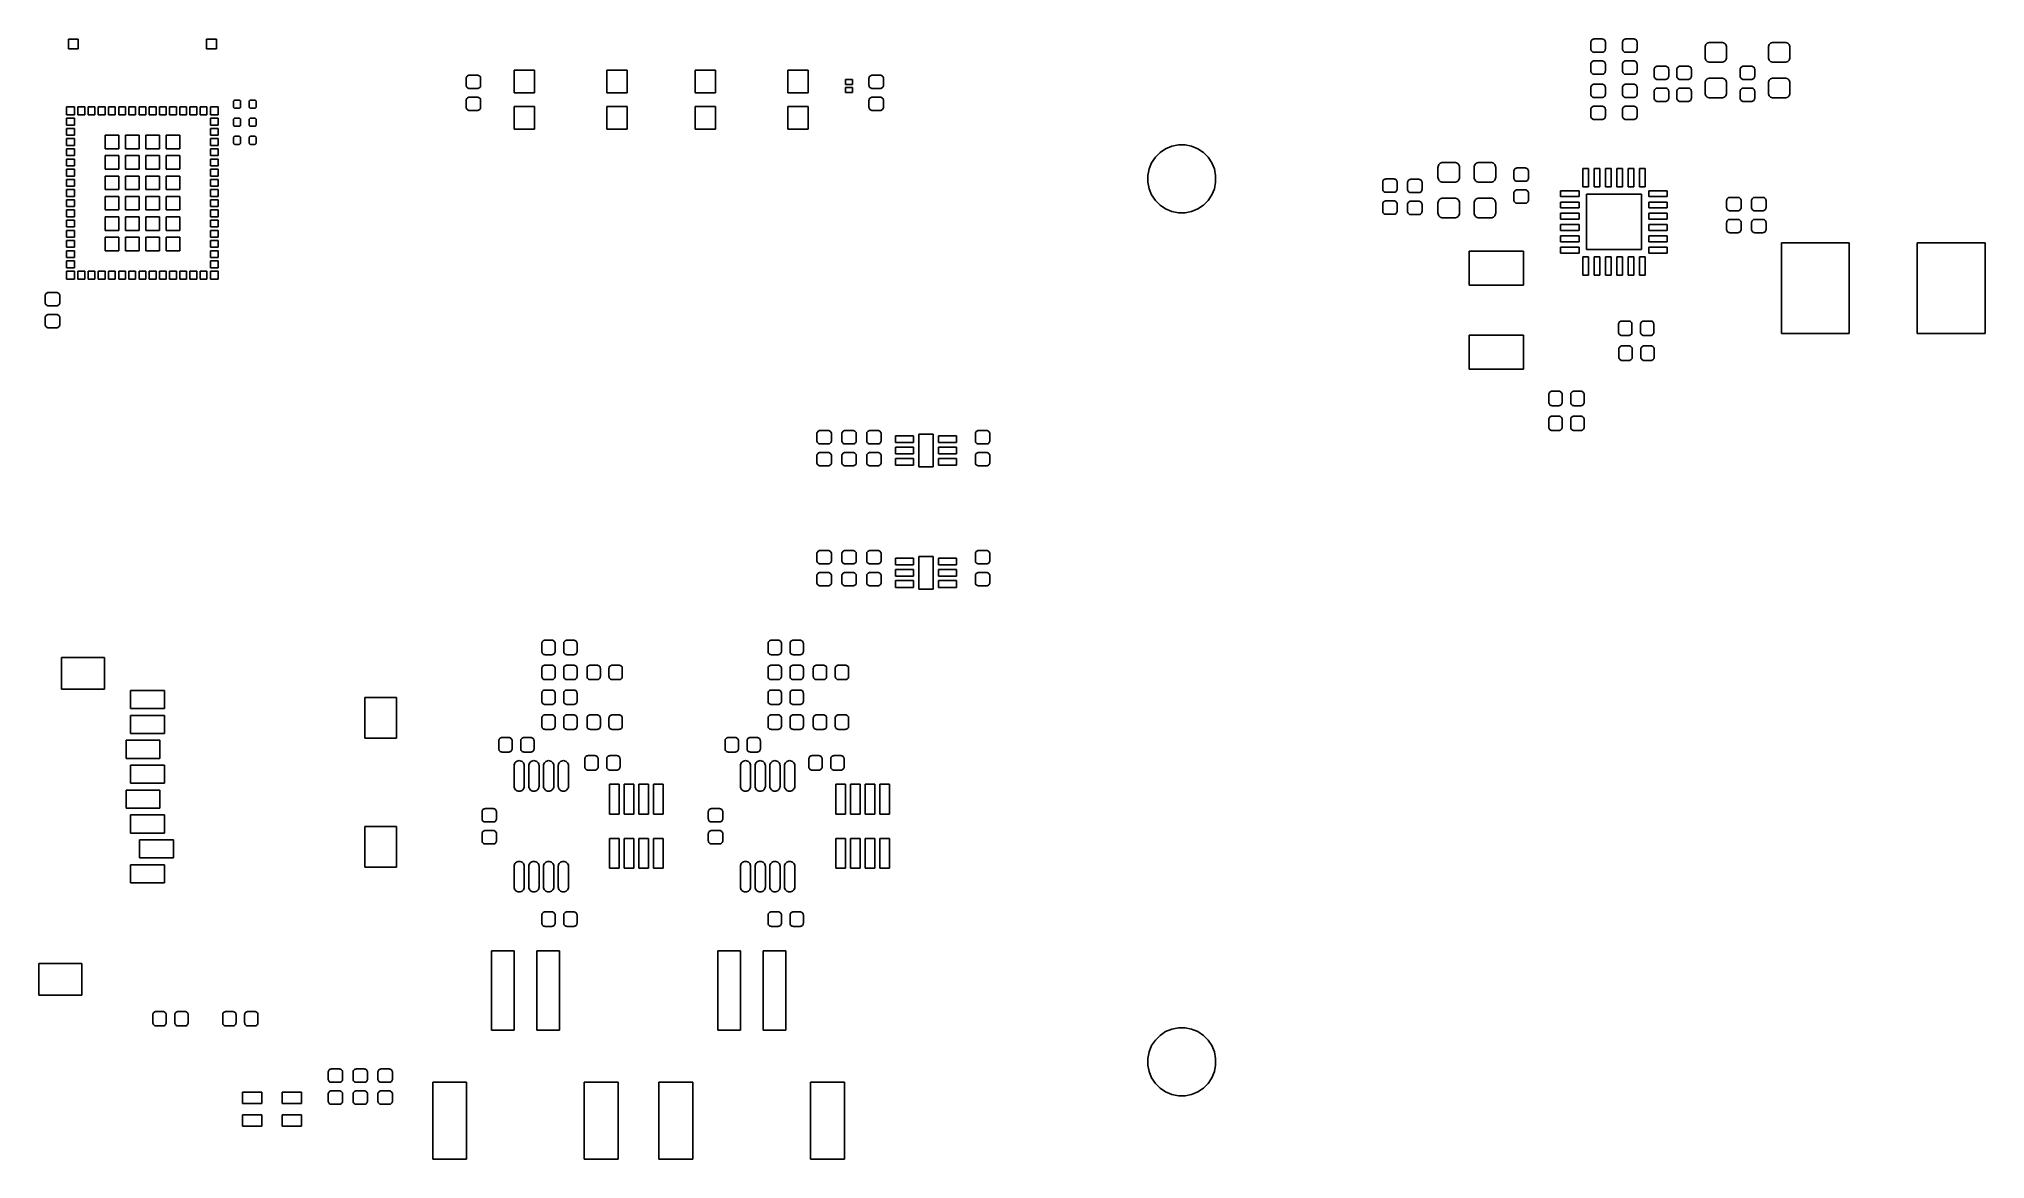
# Model space of a CAD drawing. Extents: x 1.99 to 5.37, y -3.93 to -1.98.
import ezdxf

# ---------------------------------------------------------------- set-up
doc = ezdxf.new("R2010")
doc.units = 0
doc.header["$MEASUREMENT"] = 0
doc.layers.add('BLACK', color=7, linetype='CONTINUOUS')

msp = doc.modelspace()

# ---------------------------------------------------------------- linework, layer by layer
at = {"layer": 'BLACK', "linetype": 'CONTINUOUS'}
for p, q in [((2.03976, -1.99823), (2.03976, -1.9813)), ((2.03976, -1.9813), (2.05669, -1.9813)), ((2.05669, -1.9813), (2.05669, -1.99823)), ((2.27992, -1.99823), (2.27992, -1.9813)), ((2.27992, -1.9813), (2.29685, -1.9813)), ((2.29685, -1.9813), (2.29685, -1.99823)), ((4.68819, -1.98691), (4.6883, -1.98578)), ((4.68819, -1.99852), (4.68819, -1.98691)), ((4.6883, -1.98578), (4.68863, -1.98469)), ((4.68863, -1.98469), (4.68917, -1.98368)), ((4.68917, -1.98368), (4.68989, -1.9828)), ((4.68989, -1.9828), (4.69077, -1.98208)), ((4.69077, -1.98208), (4.69177, -1.98154)), ((4.69177, -1.98154), (4.69286, -1.98121)), ((4.69286, -1.98121), (4.694, -1.9811)), ((4.694, -1.9811), (4.70758, -1.9811)), ((4.70758, -1.9811), (4.70871, -1.98121)), ((4.70871, -1.98121), (4.7098, -1.98154)), ((4.7098, -1.98154), (4.7108, -1.98208)), ((4.7108, -1.98208), (4.71168, -1.9828)), ((4.71168, -1.9828), (4.71241, -1.98368)), ((4.71241, -1.98368), (4.71294, -1.98469)), ((4.71294, -1.98469), (4.71327, -1.98578)), ((4.71327, -1.98578), (4.71339, -1.98691)), ((4.71339, -1.98691), (4.71339, -1.99852)), ((4.74331, -1.98691), (4.74342, -1.98578)), ((4.74331, -1.99852), (4.74331, -1.98691)), ((4.74342, -1.98578), (4.74375, -1.98469)), ((4.74375, -1.98469), (4.74429, -1.98368)), ((4.74429, -1.98368), (4.74501, -1.9828)), ((4.74501, -1.9828), (4.74589, -1.98208)), ((4.74589, -1.98208), (4.74689, -1.98154)), ((4.74689, -1.98154), (4.74798, -1.98121)), ((4.74798, -1.98121), (4.74911, -1.9811)), ((4.74911, -1.9811), (4.7627, -1.9811)), ((4.7627, -1.9811), (4.76383, -1.98121)), ((4.76383, -1.98121), (4.76492, -1.98154)), ((4.76492, -1.98154), (4.76592, -1.98208)), ((4.76592, -1.98208), (4.7668, -1.9828)), ((4.7668, -1.9828), (4.76753, -1.98368)), ((4.76753, -1.98368), (4.76806, -1.98469)), ((4.76806, -1.98469), (4.76839, -1.98578)), ((4.76839, -1.98578), (4.7685, -1.98691)), ((4.7685, -1.98691), (4.7685, -1.99852)), ((4.88681, -1.99582), (4.88698, -1.99414)), ((4.88681, -2.01304), (4.88681, -1.99582)), ((4.88698, -1.99414), (4.88747, -1.99252)), ((4.88747, -1.99252), (4.88826, -1.99103)), ((4.88826, -1.99103), (4.88933, -1.98973)), ((4.88933, -1.98973), (4.89064, -1.98866)), ((4.89064, -1.98866), (4.89213, -1.98786)), ((4.89213, -1.98786), (4.89374, -1.98737)), ((4.89374, -1.98737), (4.89542, -1.9872)), ((4.89542, -1.9872), (4.9156, -1.9872)), ((4.9156, -1.9872), (4.91728, -1.98737)), ((4.91728, -1.98737), (4.9189, -1.98786)), ((4.9189, -1.98786), (4.92039, -1.98866)), ((4.92039, -1.98866), (4.92169, -1.98973)), ((4.92169, -1.98973), (4.92276, -1.99103)), ((4.92276, -1.99103), (4.92356, -1.99252)), ((4.92356, -1.99252), (4.92405, -1.99414)), ((4.92405, -1.99414), (4.92421, -1.99582)), ((4.92421, -1.99582), (4.92421, -2.01304)), ((4.99705, -1.99582), (4.99721, -1.99414)), ((4.99705, -2.01304), (4.99705, -1.99582)), ((4.99721, -1.99414), (4.9977, -1.99252)), ((4.9977, -1.99252), (4.9985, -1.99103)), ((4.9985, -1.99103), (4.99957, -1.98973)), ((4.99957, -1.98973), (5.00087, -1.98866)), ((5.00087, -1.98866), (5.00236, -1.98786)), ((5.00236, -1.98786), (5.00398, -1.98737)), ((5.00398, -1.98737), (5.00566, -1.9872)), ((5.00566, -1.9872), (5.02584, -1.9872)), ((5.02584, -1.9872), (5.02752, -1.98737)), ((5.02752, -1.98737), (5.02913, -1.98786)), ((5.02913, -1.98786), (5.03062, -1.98866)), ((5.03062, -1.98866), (5.03193, -1.98973)), ((5.03193, -1.98973), (5.033, -1.99103)), ((5.033, -1.99103), (5.03379, -1.99252)), ((5.03379, -1.99252), (5.03428, -1.99414)), ((5.03428, -1.99414), (5.03445, -1.99582)), ((5.03445, -1.99582), (5.03445, -2.01304)), ((2.05669, -1.99823), (2.03976, -1.99823)), ((2.29685, -1.99823), (2.27992, -1.99823)), ((4.6883, -1.99966), (4.68819, -1.99852)), ((4.68819, -2.0251), (4.6883, -2.02397)), ((4.68819, -2.03671), (4.68819, -2.0251)), ((4.68863, -2.00075), (4.6883, -1.99966)), ((4.6883, -2.02397), (4.68863, -2.02288)), ((4.68917, -2.00175), (4.68863, -2.00075)), ((4.68863, -2.02288), (4.68917, -2.02187)), ((4.68989, -2.00263), (4.68917, -2.00175)), ((4.68917, -2.02187), (4.68989, -2.02099)), ((4.69077, -2.00335), (4.68989, -2.00263)), ((4.68989, -2.02099), (4.69077, -2.02027)), ((4.69177, -2.00389), (4.69077, -2.00335)), ((4.69077, -2.02027), (4.69177, -2.01973)), ((4.69286, -2.00422), (4.69177, -2.00389)), ((4.69177, -2.01973), (4.69286, -2.0194)), ((4.694, -2.00433), (4.69286, -2.00422)), ((4.69286, -2.0194), (4.694, -2.01929)), ((4.70758, -2.00433), (4.694, -2.00433)), ((4.694, -2.01929), (4.70758, -2.01929)), ((4.70871, -2.00422), (4.70758, -2.00433)), ((4.70758, -2.01929), (4.70871, -2.0194)), ((4.7098, -2.00389), (4.70871, -2.00422)), ((4.70871, -2.0194), (4.7098, -2.01973)), ((4.7108, -2.00335), (4.7098, -2.00389)), ((4.7098, -2.01973), (4.7108, -2.02027)), ((4.71168, -2.00263), (4.7108, -2.00335)), ((4.7108, -2.02027), (4.71168, -2.02099)), ((4.71241, -2.00175), (4.71168, -2.00263)), ((4.71168, -2.02099), (4.71241, -2.02187)), ((4.71294, -2.00075), (4.71241, -2.00175)), ((4.71241, -2.02187), (4.71294, -2.02288)), ((4.71327, -1.99966), (4.71294, -2.00075)), ((4.71294, -2.02288), (4.71327, -2.02397)), ((4.71339, -1.99852), (4.71327, -1.99966)), ((4.71327, -2.02397), (4.71339, -2.0251)), ((4.71339, -2.0251), (4.71339, -2.03671)), ((4.74342, -1.99966), (4.74331, -1.99852)), ((4.74331, -2.0251), (4.74342, -2.02397)), ((4.74331, -2.03671), (4.74331, -2.0251)), ((4.74375, -2.00075), (4.74342, -1.99966)), ((4.74342, -2.02397), (4.74375, -2.02288)), ((4.74429, -2.00175), (4.74375, -2.00075)), ((4.74375, -2.02288), (4.74429, -2.02187)), ((4.74501, -2.00263), (4.74429, -2.00175)), ((4.74429, -2.02187), (4.74501, -2.02099)), ((4.74589, -2.00335), (4.74501, -2.00263)), ((4.74501, -2.02099), (4.74589, -2.02027)), ((4.74689, -2.00389), (4.74589, -2.00335)), ((4.74589, -2.02027), (4.74689, -2.01973)), ((4.74798, -2.00422), (4.74689, -2.00389)), ((4.74689, -2.01973), (4.74798, -2.0194)), ((4.74911, -2.00433), (4.74798, -2.00422)), ((4.74798, -2.0194), (4.74911, -2.01929)), ((4.7627, -2.00433), (4.74911, -2.00433)), ((4.74911, -2.01929), (4.7627, -2.01929)), ((4.76383, -2.00422), (4.7627, -2.00433)), ((4.7627, -2.01929), (4.76383, -2.0194)), ((4.76492, -2.00389), (4.76383, -2.00422)), ((4.76383, -2.0194), (4.76492, -2.01973)), ((4.76592, -2.00335), (4.76492, -2.00389)), ((4.76492, -2.01973), (4.76592, -2.02027)), ((4.7668, -2.00263), (4.76592, -2.00335)), ((4.76592, -2.02027), (4.7668, -2.02099)), ((4.76753, -2.00175), (4.7668, -2.00263)), ((4.7668, -2.02099), (4.76753, -2.02187)), ((4.76806, -2.00075), (4.76753, -2.00175)), ((4.76753, -2.02187), (4.76806, -2.02288)), ((4.76839, -1.99966), (4.76806, -2.00075)), ((4.76806, -2.02288), (4.76839, -2.02397)), ((4.7685, -1.99852), (4.76839, -1.99966)), ((4.76839, -2.02397), (4.7685, -2.0251)), ((4.7685, -2.0251), (4.7685, -2.03671)), ((4.79887, -2.03193), (4.7994, -2.03093)), ((4.7994, -2.03093), (4.80013, -2.03005)), ((4.80013, -2.03005), (4.80101, -2.02933)), ((4.80101, -2.02933), (4.80201, -2.02879)), ((4.80201, -2.02879), (4.8031, -2.02846)), ((4.8031, -2.02846), (4.80423, -2.02835)), ((4.80423, -2.02835), (4.81781, -2.02835)), ((4.81781, -2.02835), (4.81895, -2.02846)), ((4.81895, -2.02846), (4.82004, -2.02879)), ((4.82004, -2.02879), (4.82104, -2.02933)), ((4.82104, -2.02933), (4.82192, -2.03005)), ((4.82192, -2.03005), (4.82264, -2.03093)), ((4.82264, -2.03093), (4.82318, -2.03193)), ((4.83824, -2.03193), (4.83877, -2.03093)), ((4.83877, -2.03093), (4.8395, -2.03005)), ((4.8395, -2.03005), (4.84038, -2.02933)), ((4.84038, -2.02933), (4.84138, -2.02879)), ((4.84138, -2.02879), (4.84247, -2.02846)), ((4.84247, -2.02846), (4.8436, -2.02835)), ((4.8436, -2.02835), (4.85719, -2.02835)), ((4.85719, -2.02835), (4.85832, -2.02846)), ((4.85832, -2.02846), (4.85941, -2.02879)), ((4.85941, -2.02879), (4.86041, -2.02933)), ((4.86041, -2.02933), (4.86129, -2.03005)), ((4.86129, -2.03005), (4.86201, -2.03093)), ((4.86201, -2.03093), (4.86255, -2.03193)), ((4.88698, -2.01472), (4.88681, -2.01304)), ((4.88747, -2.01634), (4.88698, -2.01472)), ((4.88826, -2.01783), (4.88747, -2.01634)), ((4.88933, -2.01913), (4.88826, -2.01783)), ((4.89064, -2.0202), (4.88933, -2.01913)), ((4.89213, -2.021), (4.89064, -2.0202)), ((4.89374, -2.02149), (4.89213, -2.021)), ((4.89542, -2.02165), (4.89374, -2.02149)), ((4.9156, -2.02165), (4.89542, -2.02165)), ((4.91728, -2.02149), (4.9156, -2.02165)), ((4.9189, -2.021), (4.91728, -2.02149)), ((4.92039, -2.0202), (4.9189, -2.021)), ((4.92169, -2.01913), (4.92039, -2.0202)), ((4.92276, -2.01783), (4.92169, -2.01913)), ((4.92356, -2.01634), (4.92276, -2.01783)), ((4.92405, -2.01472), (4.92356, -2.01634)), ((4.92421, -2.01304), (4.92405, -2.01472)), ((4.94847, -2.03193), (4.94901, -2.03093)), ((4.94901, -2.03093), (4.94973, -2.03005)), ((4.94973, -2.03005), (4.95061, -2.02933)), ((4.95061, -2.02933), (4.95162, -2.02879)), ((4.95162, -2.02879), (4.95271, -2.02846)), ((4.95271, -2.02846), (4.95384, -2.02835)), ((4.95384, -2.02835), (4.96742, -2.02835)), ((4.96742, -2.02835), (4.96855, -2.02846)), ((4.96855, -2.02846), (4.96964, -2.02879)), ((4.96964, -2.02879), (4.97065, -2.02933)), ((4.97065, -2.02933), (4.97153, -2.03005)), ((4.97153, -2.03005), (4.97225, -2.03093)), ((4.97225, -2.03093), (4.97279, -2.03193)), ((4.99721, -2.01472), (4.99705, -2.01304)), ((4.9977, -2.01634), (4.99721, -2.01472)), ((4.9985, -2.01783), (4.9977, -2.01634)), ((4.99957, -2.01913), (4.9985, -2.01783)), ((5.00087, -2.0202), (4.99957, -2.01913)), ((5.00236, -2.021), (5.00087, -2.0202)), ((5.00398, -2.02149), (5.00236, -2.021)), ((5.00566, -2.02165), (5.00398, -2.02149)), ((5.02584, -2.02165), (5.00566, -2.02165)), ((5.02752, -2.02149), (5.02584, -2.02165)), ((5.02913, -2.021), (5.02752, -2.02149)), ((5.03062, -2.0202), (5.02913, -2.021)), ((5.03193, -2.01913), (5.03062, -2.0202)), ((5.033, -2.01783), (5.03193, -2.01913)), ((5.03379, -2.01634), (5.033, -2.01783)), ((5.03428, -2.01472), (5.03379, -2.01634)), ((5.03445, -2.01304), (5.03428, -2.01472)), ((2.7315, -2.0499), (2.73161, -2.04877)), ((2.7315, -2.06152), (2.7315, -2.0499)), ((2.73161, -2.06265), (2.7315, -2.06152)), ((2.73161, -2.04877), (2.73194, -2.04768)), ((2.73194, -2.06374), (2.73161, -2.06265)), ((2.73194, -2.04768), (2.73247, -2.04668)), ((2.73247, -2.06474), (2.73194, -2.06374)), ((2.73247, -2.04668), (2.7332, -2.0458)), ((2.7332, -2.06562), (2.73247, -2.06474)), ((2.7332, -2.0458), (2.73408, -2.04507)), ((2.73408, -2.04507), (2.73508, -2.04454)), ((2.73508, -2.04454), (2.73617, -2.04421)), ((2.73617, -2.04421), (2.7373, -2.04409)), ((2.7373, -2.04409), (2.75089, -2.04409)), ((2.75089, -2.04409), (2.75202, -2.04421)), ((2.75202, -2.04421), (2.75311, -2.04454)), ((2.75311, -2.04454), (2.75411, -2.04507)), ((2.75411, -2.04507), (2.75499, -2.0458)), ((2.75499, -2.0458), (2.75571, -2.04668)), ((2.75571, -2.06474), (2.75499, -2.06562)), ((2.75571, -2.04668), (2.75625, -2.04768)), ((2.75625, -2.06374), (2.75571, -2.06474)), ((2.75625, -2.04768), (2.75658, -2.04877)), ((2.75658, -2.06265), (2.75625, -2.06374)), ((2.75658, -2.04877), (2.75669, -2.0499)), ((2.75669, -2.06152), (2.75658, -2.06265)), ((2.75669, -2.0499), (2.75669, -2.06152)), ((2.81496, -2.0748), (2.81496, -2.03543)), ((2.81496, -2.03543), (2.85039, -2.03543)), ((2.85039, -2.03543), (2.85039, -2.0748)), ((2.97638, -2.0748), (2.97638, -2.03543)), ((2.97638, -2.03543), (3.01181, -2.03543)), ((3.01181, -2.03543), (3.01181, -2.0748)), ((3.12992, -2.0748), (3.12992, -2.03543)), ((3.12992, -2.03543), (3.16535, -2.03543)), ((3.16535, -2.03543), (3.16535, -2.0748)), ((3.29134, -2.0748), (3.29134, -2.03543)), ((3.29134, -2.03543), (3.32677, -2.03543)), ((3.32677, -2.03543), (3.32677, -2.0748)), ((3.39164, -2.06049), (3.39164, -2.05149)), ((3.39164, -2.05149), (3.40364, -2.05149)), ((3.40364, -2.06049), (3.39164, -2.06049)), ((3.40364, -2.05149), (3.40364, -2.06049)), ((3.43228, -2.0499), (3.4324, -2.04877)), ((3.43228, -2.06152), (3.43228, -2.0499)), ((3.4324, -2.06265), (3.43228, -2.06152)), ((3.4324, -2.04877), (3.43273, -2.04768)), ((3.43273, -2.06374), (3.4324, -2.06265)), ((3.43273, -2.04768), (3.43326, -2.04668)), ((3.43326, -2.06474), (3.43273, -2.06374)), ((3.43326, -2.04668), (3.43398, -2.0458)), ((3.43398, -2.06562), (3.43326, -2.06474)), ((3.43398, -2.0458), (3.43486, -2.04507)), ((3.43486, -2.04507), (3.43587, -2.04454)), ((3.43587, -2.04454), (3.43696, -2.04421)), ((3.43696, -2.04421), (3.43809, -2.04409)), ((3.43809, -2.04409), (3.45167, -2.04409)), ((3.45167, -2.04409), (3.45281, -2.04421)), ((3.45281, -2.04421), (3.4539, -2.04454)), ((3.4539, -2.04454), (3.4549, -2.04507)), ((3.4549, -2.04507), (3.45578, -2.0458)), ((3.45578, -2.0458), (3.4565, -2.04668)), ((3.4565, -2.06474), (3.45578, -2.06562)), ((3.4565, -2.04668), (3.45704, -2.04768)), ((3.45704, -2.06374), (3.4565, -2.06474)), ((3.45704, -2.04768), (3.45737, -2.04877)), ((3.45737, -2.06265), (3.45704, -2.06374)), ((3.45737, -2.04877), (3.45748, -2.0499)), ((3.45748, -2.06152), (3.45737, -2.06265)), ((3.45748, -2.0499), (3.45748, -2.06152)), ((4.6883, -2.03785), (4.68819, -2.03671)), ((4.68819, -2.06565), (4.6883, -2.06452)), ((4.68863, -2.03893), (4.6883, -2.03785)), ((4.6883, -2.06452), (4.68863, -2.06343)), ((4.68917, -2.03994), (4.68863, -2.03893)), ((4.68863, -2.06343), (4.68917, -2.06242)), ((4.68989, -2.04082), (4.68917, -2.03994)), ((4.68917, -2.06242), (4.68989, -2.06154)), ((4.69077, -2.04154), (4.68989, -2.04082)), ((4.68989, -2.06154), (4.69077, -2.06082)), ((4.69177, -2.04208), (4.69077, -2.04154)), ((4.69077, -2.06082), (4.69177, -2.06028)), ((4.69286, -2.04241), (4.69177, -2.04208)), ((4.69177, -2.06028), (4.69286, -2.05995)), ((4.694, -2.04252), (4.69286, -2.04241)), ((4.69286, -2.05995), (4.694, -2.05984)), ((4.70758, -2.04252), (4.694, -2.04252)), ((4.694, -2.05984), (4.70758, -2.05984)), ((4.70871, -2.04241), (4.70758, -2.04252)), ((4.70758, -2.05984), (4.70871, -2.05995)), ((4.7098, -2.04208), (4.70871, -2.04241)), ((4.70871, -2.05995), (4.7098, -2.06028)), ((4.7108, -2.04154), (4.7098, -2.04208)), ((4.7098, -2.06028), (4.7108, -2.06082)), ((4.71168, -2.04082), (4.7108, -2.04154)), ((4.7108, -2.06082), (4.71168, -2.06154)), ((4.71241, -2.03994), (4.71168, -2.04082)), ((4.71168, -2.06154), (4.71241, -2.06242)), ((4.71294, -2.03893), (4.71241, -2.03994)), ((4.71241, -2.06242), (4.71294, -2.06343)), ((4.71327, -2.03785), (4.71294, -2.03893)), ((4.71294, -2.06343), (4.71327, -2.06452)), ((4.71339, -2.03671), (4.71327, -2.03785)), ((4.71327, -2.06452), (4.71339, -2.06565)), ((4.74342, -2.03785), (4.74331, -2.03671)), ((4.74331, -2.06565), (4.74342, -2.06452)), ((4.74375, -2.03893), (4.74342, -2.03785)), ((4.74342, -2.06452), (4.74375, -2.06343)), ((4.74429, -2.03994), (4.74375, -2.03893)), ((4.74375, -2.06343), (4.74429, -2.06242)), ((4.74501, -2.04082), (4.74429, -2.03994)), ((4.74429, -2.06242), (4.74501, -2.06154)), ((4.74589, -2.04154), (4.74501, -2.04082)), ((4.74501, -2.06154), (4.74589, -2.06082)), ((4.74689, -2.04208), (4.74589, -2.04154)), ((4.74589, -2.06082), (4.74689, -2.06028)), ((4.74798, -2.04241), (4.74689, -2.04208)), ((4.74689, -2.06028), (4.74798, -2.05995)), ((4.74911, -2.04252), (4.74798, -2.04241)), ((4.74798, -2.05995), (4.74911, -2.05984)), ((4.7627, -2.04252), (4.74911, -2.04252)), ((4.74911, -2.05984), (4.7627, -2.05984)), ((4.76383, -2.04241), (4.7627, -2.04252)), ((4.7627, -2.05984), (4.76383, -2.05995)), ((4.76492, -2.04208), (4.76383, -2.04241)), ((4.76383, -2.05995), (4.76492, -2.06028)), ((4.76592, -2.04154), (4.76492, -2.04208)), ((4.76492, -2.06028), (4.76592, -2.06082)), ((4.7668, -2.04082), (4.76592, -2.04154)), ((4.76592, -2.06082), (4.7668, -2.06154)), ((4.76753, -2.03994), (4.7668, -2.04082)), ((4.7668, -2.06154), (4.76753, -2.06242)), ((4.76806, -2.03893), (4.76753, -2.03994)), ((4.76753, -2.06242), (4.76806, -2.06343)), ((4.76839, -2.03785), (4.76806, -2.03893)), ((4.76806, -2.06343), (4.76839, -2.06452)), ((4.7685, -2.03671), (4.76839, -2.03785)), ((4.76839, -2.06452), (4.7685, -2.06565)), ((4.79843, -2.03415), (4.79854, -2.03302)), ((4.79843, -2.04577), (4.79843, -2.03415)), ((4.79854, -2.0469), (4.79843, -2.04577)), ((4.79854, -2.03302), (4.79887, -2.03193)), ((4.79887, -2.04799), (4.79854, -2.0469)), ((4.7994, -2.04899), (4.79887, -2.04799)), ((4.80013, -2.04987), (4.7994, -2.04899)), ((4.80101, -2.0506), (4.80013, -2.04987)), ((4.80201, -2.05113), (4.80101, -2.0506)), ((4.8031, -2.05146), (4.80201, -2.05113)), ((4.80423, -2.05157), (4.8031, -2.05146)), ((4.81781, -2.05157), (4.80423, -2.05157)), ((4.81895, -2.05146), (4.81781, -2.05157)), ((4.82004, -2.05113), (4.81895, -2.05146)), ((4.82104, -2.0506), (4.82004, -2.05113)), ((4.82192, -2.04987), (4.82104, -2.0506)), ((4.82264, -2.04899), (4.82192, -2.04987)), ((4.82318, -2.04799), (4.82264, -2.04899)), ((4.82318, -2.03193), (4.82351, -2.03302)), ((4.82351, -2.0469), (4.82318, -2.04799)), ((4.82351, -2.03302), (4.82362, -2.03415)), ((4.82362, -2.04577), (4.82351, -2.0469)), ((4.82362, -2.03415), (4.82362, -2.04577)), ((4.8378, -2.03415), (4.83791, -2.03302)), ((4.8378, -2.04577), (4.8378, -2.03415)), ((4.83791, -2.0469), (4.8378, -2.04577)), ((4.83791, -2.03302), (4.83824, -2.03193)), ((4.83824, -2.04799), (4.83791, -2.0469)), ((4.83877, -2.04899), (4.83824, -2.04799)), ((4.8395, -2.04987), (4.83877, -2.04899)), ((4.84038, -2.0506), (4.8395, -2.04987)), ((4.84138, -2.05113), (4.84038, -2.0506)), ((4.84247, -2.05146), (4.84138, -2.05113)), ((4.8436, -2.05157), (4.84247, -2.05146)), ((4.85719, -2.05157), (4.8436, -2.05157)), ((4.85832, -2.05146), (4.85719, -2.05157)), ((4.85941, -2.05113), (4.85832, -2.05146)), ((4.86041, -2.0506), (4.85941, -2.05113)), ((4.86129, -2.04987), (4.86041, -2.0506)), ((4.86201, -2.04899), (4.86129, -2.04987)), ((4.86255, -2.04799), (4.86201, -2.04899)), ((4.86255, -2.03193), (4.86288, -2.03302)), ((4.86288, -2.0469), (4.86255, -2.04799)), ((4.86288, -2.03302), (4.86299, -2.03415)), ((4.86299, -2.04577), (4.86288, -2.0469)), ((4.86299, -2.03415), (4.86299, -2.04577)), ((4.88681, -2.05782), (4.88698, -2.05614)), ((4.88681, -2.07505), (4.88681, -2.05782)), ((4.88698, -2.05614), (4.88747, -2.05453)), ((4.88747, -2.05453), (4.88826, -2.05304)), ((4.88826, -2.05304), (4.88933, -2.05174)), ((4.88933, -2.05174), (4.89064, -2.05066)), ((4.89064, -2.05066), (4.89213, -2.04987)), ((4.89213, -2.04987), (4.89374, -2.04938)), ((4.89374, -2.04938), (4.89542, -2.04921)), ((4.89542, -2.04921), (4.9156, -2.04921)), ((4.9156, -2.04921), (4.91728, -2.04938)), ((4.91728, -2.04938), (4.9189, -2.04987)), ((4.9189, -2.04987), (4.92039, -2.05066)), ((4.92039, -2.05066), (4.92169, -2.05174)), ((4.92169, -2.05174), (4.92276, -2.05304)), ((4.92276, -2.05304), (4.92356, -2.05453)), ((4.92356, -2.05453), (4.92405, -2.05614)), ((4.92405, -2.05614), (4.92421, -2.05782)), ((4.92421, -2.05782), (4.92421, -2.07505)), ((4.94803, -2.03415), (4.94814, -2.03302)), ((4.94803, -2.04577), (4.94803, -2.03415)), ((4.94814, -2.0469), (4.94803, -2.04577)), ((4.94814, -2.03302), (4.94847, -2.03193)), ((4.94847, -2.04799), (4.94814, -2.0469)), ((4.94901, -2.04899), (4.94847, -2.04799)), ((4.94973, -2.04987), (4.94901, -2.04899)), ((4.95061, -2.0506), (4.94973, -2.04987)), ((4.95162, -2.05113), (4.95061, -2.0506)), ((4.95271, -2.05146), (4.95162, -2.05113)), ((4.95384, -2.05157), (4.95271, -2.05146)), ((4.96742, -2.05157), (4.95384, -2.05157)), ((4.96855, -2.05146), (4.96742, -2.05157)), ((4.96964, -2.05113), (4.96855, -2.05146)), ((4.97065, -2.0506), (4.96964, -2.05113)), ((4.97153, -2.04987), (4.97065, -2.0506)), ((4.97225, -2.04899), (4.97153, -2.04987)), ((4.97279, -2.04799), (4.97225, -2.04899)), ((4.97279, -2.03193), (4.97312, -2.03302)), ((4.97312, -2.0469), (4.97279, -2.04799)), ((4.97312, -2.03302), (4.97323, -2.03415)), ((4.97323, -2.04577), (4.97312, -2.0469)), ((4.97323, -2.03415), (4.97323, -2.04577)), ((4.99705, -2.05782), (4.99721, -2.05614)), ((4.99705, -2.07505), (4.99705, -2.05782)), ((4.99721, -2.05614), (4.9977, -2.05453)), ((4.9977, -2.05453), (4.9985, -2.05304)), ((4.9985, -2.05304), (4.99957, -2.05174)), ((4.99957, -2.05174), (5.00087, -2.05066)), ((5.00087, -2.05066), (5.00236, -2.04987)), ((5.00236, -2.04987), (5.00398, -2.04938)), ((5.00398, -2.04938), (5.00566, -2.04921)), ((5.00566, -2.04921), (5.02584, -2.04921)), ((5.02584, -2.04921), (5.02752, -2.04938)), ((5.02752, -2.04938), (5.02913, -2.04987)), ((5.02913, -2.04987), (5.03062, -2.05066)), ((5.03062, -2.05066), (5.03193, -2.05174)), ((5.03193, -2.05174), (5.033, -2.05304)), ((5.033, -2.05304), (5.03379, -2.05453)), ((5.03379, -2.05453), (5.03428, -2.05614)), ((5.03428, -2.05614), (5.03445, -2.05782)), ((5.03445, -2.05782), (5.03445, -2.07505)), ((2.32661, -2.09053), (2.32667, -2.08992)), ((2.32661, -2.09844), (2.32661, -2.09053)), ((2.32667, -2.09906), (2.32661, -2.09844)), ((2.32667, -2.08992), (2.32685, -2.08933)), ((2.32685, -2.09964), (2.32667, -2.09906)), ((2.32685, -2.08933), (2.32714, -2.08879)), ((2.32714, -2.08879), (2.32753, -2.08832)), ((2.32753, -2.08832), (2.32801, -2.08793)), ((2.32801, -2.08793), (2.32855, -2.08764)), ((2.32855, -2.08764), (2.32913, -2.08746)), ((2.32913, -2.08746), (2.32974, -2.0874)), ((2.32974, -2.0874), (2.336, -2.0874)), ((2.336, -2.0874), (2.33661, -2.08746)), ((2.33661, -2.08746), (2.3372, -2.08764)), ((2.3372, -2.08764), (2.33774, -2.08793)), ((2.33774, -2.08793), (2.33822, -2.08832)), ((2.33822, -2.08832), (2.33861, -2.08879)), ((2.33861, -2.08879), (2.3389, -2.08933)), ((2.3389, -2.08933), (2.33907, -2.08992)), ((2.33907, -2.09906), (2.3389, -2.09964)), ((2.33907, -2.08992), (2.33913, -2.09053)), ((2.33913, -2.09844), (2.33907, -2.09906)), ((2.33913, -2.09053), (2.33913, -2.09844)), ((2.35378, -2.09053), (2.35384, -2.08992)), ((2.35378, -2.09844), (2.35378, -2.09053)), ((2.35384, -2.09906), (2.35378, -2.09844)), ((2.35384, -2.08992), (2.35402, -2.08933)), ((2.35402, -2.09964), (2.35384, -2.09906)), ((2.35402, -2.08933), (2.35431, -2.08879)), ((2.35431, -2.08879), (2.3547, -2.08832)), ((2.3547, -2.08832), (2.35517, -2.08793)), ((2.35517, -2.08793), (2.35571, -2.08764)), ((2.35571, -2.08764), (2.3563, -2.08746)), ((2.3563, -2.08746), (2.35691, -2.0874)), ((2.35691, -2.0874), (2.36317, -2.0874)), ((2.36317, -2.0874), (2.36378, -2.08746)), ((2.36378, -2.08746), (2.36437, -2.08764)), ((2.36437, -2.08764), (2.36491, -2.08793)), ((2.36491, -2.08793), (2.36538, -2.08832)), ((2.36538, -2.08832), (2.36577, -2.08879)), ((2.36577, -2.08879), (2.36606, -2.08933)), ((2.36606, -2.08933), (2.36624, -2.08992)), ((2.36624, -2.09906), (2.36606, -2.09964)), ((2.36624, -2.08992), (2.3663, -2.09053)), ((2.3663, -2.09844), (2.36624, -2.09906)), ((2.3663, -2.09053), (2.3663, -2.09844)), ((2.7315, -2.08809), (2.73161, -2.08696)), ((2.7315, -2.0997), (2.7315, -2.08809)), ((2.73161, -2.08696), (2.73194, -2.08587)), ((2.73194, -2.08587), (2.73247, -2.08486)), ((2.73247, -2.08486), (2.7332, -2.08398)), ((2.73408, -2.06634), (2.7332, -2.06562)), ((2.7332, -2.08398), (2.73408, -2.08326)), ((2.73508, -2.06688), (2.73408, -2.06634)), ((2.73408, -2.08326), (2.73508, -2.08273)), ((2.73617, -2.06721), (2.73508, -2.06688)), ((2.73508, -2.08273), (2.73617, -2.0824)), ((2.7373, -2.06732), (2.73617, -2.06721)), ((2.73617, -2.0824), (2.7373, -2.08228)), ((2.75089, -2.06732), (2.7373, -2.06732)), ((2.7373, -2.08228), (2.75089, -2.08228)), ((2.75202, -2.06721), (2.75089, -2.06732)), ((2.75089, -2.08228), (2.75202, -2.0824)), ((2.75311, -2.06688), (2.75202, -2.06721)), ((2.75202, -2.0824), (2.75311, -2.08273)), ((2.75411, -2.06634), (2.75311, -2.06688)), ((2.75311, -2.08273), (2.75411, -2.08326)), ((2.75499, -2.06562), (2.75411, -2.06634)), ((2.75411, -2.08326), (2.75499, -2.08398)), ((2.75499, -2.08398), (2.75571, -2.08486)), ((2.75571, -2.08486), (2.75625, -2.08587)), ((2.75625, -2.08587), (2.75658, -2.08696)), ((2.75658, -2.08696), (2.75669, -2.08809)), ((2.75669, -2.08809), (2.75669, -2.0997)), ((2.85039, -2.0748), (2.81496, -2.0748)), ((2.81496, -2.1378), (2.81496, -2.09843)), ((2.81496, -2.09843), (2.85039, -2.09843)), ((2.85039, -2.09843), (2.85039, -2.1378)), ((3.01181, -2.0748), (2.97638, -2.0748)), ((2.97638, -2.1378), (2.97638, -2.09843)), ((2.97638, -2.09843), (3.01181, -2.09843)), ((3.01181, -2.09843), (3.01181, -2.1378)), ((3.16535, -2.0748), (3.12992, -2.0748)), ((3.12992, -2.1378), (3.12992, -2.09843)), ((3.12992, -2.09843), (3.16535, -2.09843)), ((3.16535, -2.09843), (3.16535, -2.1378)), ((3.32677, -2.0748), (3.29134, -2.0748)), ((3.29134, -2.1378), (3.29134, -2.09843)), ((3.29134, -2.09843), (3.32677, -2.09843)), ((3.32677, -2.09843), (3.32677, -2.1378)), ((3.39164, -2.07449), (3.39164, -2.06549)), ((3.39164, -2.06549), (3.40364, -2.06549)), ((3.40364, -2.07449), (3.39164, -2.07449)), ((3.40364, -2.06549), (3.40364, -2.07449)), ((3.43228, -2.08809), (3.4324, -2.08696)), ((3.43228, -2.0997), (3.43228, -2.08809)), ((3.4324, -2.08696), (3.43273, -2.08587)), ((3.43273, -2.08587), (3.43326, -2.08486)), ((3.43326, -2.08486), (3.43398, -2.08398)), ((3.43486, -2.06634), (3.43398, -2.06562)), ((3.43398, -2.08398), (3.43486, -2.08326)), ((3.43587, -2.06688), (3.43486, -2.06634)), ((3.43486, -2.08326), (3.43587, -2.08273)), ((3.43696, -2.06721), (3.43587, -2.06688)), ((3.43587, -2.08273), (3.43696, -2.0824)), ((3.43809, -2.06732), (3.43696, -2.06721)), ((3.43696, -2.0824), (3.43809, -2.08228)), ((3.45167, -2.06732), (3.43809, -2.06732)), ((3.43809, -2.08228), (3.45167, -2.08228)), ((3.45281, -2.06721), (3.45167, -2.06732)), ((3.45167, -2.08228), (3.45281, -2.0824)), ((3.4539, -2.06688), (3.45281, -2.06721)), ((3.45281, -2.0824), (3.4539, -2.08273)), ((3.4549, -2.06634), (3.4539, -2.06688)), ((3.4539, -2.08273), (3.4549, -2.08326)), ((3.45578, -2.06562), (3.4549, -2.06634)), ((3.4549, -2.08326), (3.45578, -2.08398)), ((3.45578, -2.08398), (3.4565, -2.08486)), ((3.4565, -2.08486), (3.45704, -2.08587)), ((3.45704, -2.08587), (3.45737, -2.08696)), ((3.45737, -2.08696), (3.45748, -2.08809)), ((3.45748, -2.08809), (3.45748, -2.0997)), ((4.68819, -2.07726), (4.68819, -2.06565)), ((4.6883, -2.0784), (4.68819, -2.07726)), ((4.68863, -2.07949), (4.6883, -2.0784)), ((4.68917, -2.08049), (4.68863, -2.07949)), ((4.68989, -2.08137), (4.68917, -2.08049)), ((4.69077, -2.08209), (4.68989, -2.08137)), ((4.68989, -2.09973), (4.69077, -2.09901)), ((4.69177, -2.08263), (4.69077, -2.08209)), ((4.69077, -2.09901), (4.69177, -2.09847)), ((4.69286, -2.08296), (4.69177, -2.08263)), ((4.69177, -2.09847), (4.69286, -2.09814)), ((4.694, -2.08307), (4.69286, -2.08296)), ((4.69286, -2.09814), (4.694, -2.09803)), ((4.70758, -2.08307), (4.694, -2.08307)), ((4.694, -2.09803), (4.70758, -2.09803)), ((4.70871, -2.08296), (4.70758, -2.08307)), ((4.70758, -2.09803), (4.70871, -2.09814)), ((4.7098, -2.08263), (4.70871, -2.08296)), ((4.70871, -2.09814), (4.7098, -2.09847)), ((4.7108, -2.08209), (4.7098, -2.08263)), ((4.7098, -2.09847), (4.7108, -2.09901)), ((4.71168, -2.08137), (4.7108, -2.08209)), ((4.7108, -2.09901), (4.71168, -2.09973)), ((4.71241, -2.08049), (4.71168, -2.08137)), ((4.71294, -2.07949), (4.71241, -2.08049)), ((4.71327, -2.0784), (4.71294, -2.07949)), ((4.71339, -2.07726), (4.71327, -2.0784)), ((4.71339, -2.06565), (4.71339, -2.07726)), ((4.74331, -2.07726), (4.74331, -2.06565)), ((4.74342, -2.0784), (4.74331, -2.07726)), ((4.74375, -2.07949), (4.74342, -2.0784)), ((4.74429, -2.08049), (4.74375, -2.07949)), ((4.74501, -2.08137), (4.74429, -2.08049)), ((4.74589, -2.08209), (4.74501, -2.08137)), ((4.74501, -2.09973), (4.74589, -2.09901)), ((4.74689, -2.08263), (4.74589, -2.08209)), ((4.74589, -2.09901), (4.74689, -2.09847)), ((4.74798, -2.08296), (4.74689, -2.08263)), ((4.74689, -2.09847), (4.74798, -2.09814)), ((4.74911, -2.08307), (4.74798, -2.08296)), ((4.74798, -2.09814), (4.74911, -2.09803)), ((4.7627, -2.08307), (4.74911, -2.08307)), ((4.74911, -2.09803), (4.7627, -2.09803)), ((4.76383, -2.08296), (4.7627, -2.08307)), ((4.7627, -2.09803), (4.76383, -2.09814)), ((4.76492, -2.08263), (4.76383, -2.08296)), ((4.76383, -2.09814), (4.76492, -2.09847)), ((4.76592, -2.08209), (4.76492, -2.08263)), ((4.76492, -2.09847), (4.76592, -2.09901)), ((4.7668, -2.08137), (4.76592, -2.08209)), ((4.76592, -2.09901), (4.7668, -2.09973)), ((4.76753, -2.08049), (4.7668, -2.08137)), ((4.76806, -2.07949), (4.76753, -2.08049)), ((4.76839, -2.0784), (4.76806, -2.07949)), ((4.7685, -2.07726), (4.76839, -2.0784)), ((4.7685, -2.06565), (4.7685, -2.07726)), ((4.79843, -2.07234), (4.79854, -2.07121)), ((4.79843, -2.08396), (4.79843, -2.07234)), ((4.79854, -2.08509), (4.79843, -2.08396)), ((4.79854, -2.07121), (4.79887, -2.07012)), ((4.79887, -2.08618), (4.79854, -2.08509)), ((4.79887, -2.07012), (4.7994, -2.06912)), ((4.7994, -2.08718), (4.79887, -2.08618)), ((4.7994, -2.06912), (4.80013, -2.06824)), ((4.80013, -2.08806), (4.7994, -2.08718)), ((4.80013, -2.06824), (4.80101, -2.06751)), ((4.80101, -2.08879), (4.80013, -2.08806)), ((4.80101, -2.06751), (4.80201, -2.06698)), ((4.80201, -2.08932), (4.80101, -2.08879)), ((4.80201, -2.06698), (4.8031, -2.06665)), ((4.8031, -2.08965), (4.80201, -2.08932)), ((4.8031, -2.06665), (4.80423, -2.06654)), ((4.80423, -2.08976), (4.8031, -2.08965)), ((4.80423, -2.06654), (4.81781, -2.06654)), ((4.81781, -2.08976), (4.80423, -2.08976)), ((4.81781, -2.06654), (4.81895, -2.06665)), ((4.81895, -2.08965), (4.81781, -2.08976)), ((4.81895, -2.06665), (4.82004, -2.06698)), ((4.82004, -2.08932), (4.81895, -2.08965)), ((4.82004, -2.06698), (4.82104, -2.06751)), ((4.82104, -2.08879), (4.82004, -2.08932)), ((4.82104, -2.06751), (4.82192, -2.06824)), ((4.82192, -2.08806), (4.82104, -2.08879)), ((4.82192, -2.06824), (4.82264, -2.06912)), ((4.82264, -2.08718), (4.82192, -2.08806)), ((4.82264, -2.06912), (4.82318, -2.07012)), ((4.82318, -2.08618), (4.82264, -2.08718)), ((4.82318, -2.07012), (4.82351, -2.07121)), ((4.82351, -2.08509), (4.82318, -2.08618)), ((4.82351, -2.07121), (4.82362, -2.07234)), ((4.82362, -2.08396), (4.82351, -2.08509)), ((4.82362, -2.07234), (4.82362, -2.08396)), ((4.8378, -2.07234), (4.83791, -2.07121)), ((4.8378, -2.08396), (4.8378, -2.07234)), ((4.83791, -2.08509), (4.8378, -2.08396)), ((4.83791, -2.07121), (4.83824, -2.07012)), ((4.83824, -2.08618), (4.83791, -2.08509)), ((4.83824, -2.07012), (4.83877, -2.06912)), ((4.83877, -2.08718), (4.83824, -2.08618)), ((4.83877, -2.06912), (4.8395, -2.06824)), ((4.8395, -2.08806), (4.83877, -2.08718)), ((4.8395, -2.06824), (4.84038, -2.06751)), ((4.84038, -2.08879), (4.8395, -2.08806)), ((4.84038, -2.06751), (4.84138, -2.06698)), ((4.84138, -2.08932), (4.84038, -2.08879)), ((4.84138, -2.06698), (4.84247, -2.06665)), ((4.84247, -2.08965), (4.84138, -2.08932)), ((4.84247, -2.06665), (4.8436, -2.06654)), ((4.8436, -2.08976), (4.84247, -2.08965)), ((4.8436, -2.06654), (4.85719, -2.06654)), ((4.85719, -2.08976), (4.8436, -2.08976)), ((4.85719, -2.06654), (4.85832, -2.06665)), ((4.85832, -2.08965), (4.85719, -2.08976)), ((4.85832, -2.06665), (4.85941, -2.06698)), ((4.85941, -2.08932), (4.85832, -2.08965)), ((4.85941, -2.06698), (4.86041, -2.06751)), ((4.86041, -2.08879), (4.85941, -2.08932)), ((4.86041, -2.06751), (4.86129, -2.06824)), ((4.86129, -2.08806), (4.86041, -2.08879)), ((4.86129, -2.06824), (4.86201, -2.06912)), ((4.86201, -2.08718), (4.86129, -2.08806)), ((4.86201, -2.06912), (4.86255, -2.07012)), ((4.86255, -2.08618), (4.86201, -2.08718)), ((4.86255, -2.07012), (4.86288, -2.07121)), ((4.86288, -2.08509), (4.86255, -2.08618)), ((4.86288, -2.07121), (4.86299, -2.07234)), ((4.86299, -2.08396), (4.86288, -2.08509)), ((4.86299, -2.07234), (4.86299, -2.08396)), ((4.88698, -2.07673), (4.88681, -2.07505)), ((4.88747, -2.07834), (4.88698, -2.07673)), ((4.88826, -2.07983), (4.88747, -2.07834)), ((4.88933, -2.08114), (4.88826, -2.07983)), ((4.89064, -2.08221), (4.88933, -2.08114)), ((4.89213, -2.08301), (4.89064, -2.08221)), ((4.89374, -2.0835), (4.89213, -2.08301)), ((4.89542, -2.08366), (4.89374, -2.0835)), ((4.9156, -2.08366), (4.89542, -2.08366)), ((4.91728, -2.0835), (4.9156, -2.08366)), ((4.9189, -2.08301), (4.91728, -2.0835)), ((4.92039, -2.08221), (4.9189, -2.08301)), ((4.92169, -2.08114), (4.92039, -2.08221)), ((4.92276, -2.07983), (4.92169, -2.08114)), ((4.92356, -2.07834), (4.92276, -2.07983)), ((4.92405, -2.07673), (4.92356, -2.07834)), ((4.92421, -2.07505), (4.92405, -2.07673)), ((4.94803, -2.07234), (4.94814, -2.07121)), ((4.94803, -2.08396), (4.94803, -2.07234)), ((4.94814, -2.08509), (4.94803, -2.08396)), ((4.94814, -2.07121), (4.94847, -2.07012)), ((4.94847, -2.08618), (4.94814, -2.08509)), ((4.94847, -2.07012), (4.94901, -2.06912)), ((4.94901, -2.08718), (4.94847, -2.08618)), ((4.94901, -2.06912), (4.94973, -2.06824)), ((4.94973, -2.08806), (4.94901, -2.08718)), ((4.94973, -2.06824), (4.95061, -2.06751)), ((4.95061, -2.08879), (4.94973, -2.08806)), ((4.95061, -2.06751), (4.95162, -2.06698)), ((4.95162, -2.08932), (4.95061, -2.08879)), ((4.95162, -2.06698), (4.95271, -2.06665)), ((4.95271, -2.08965), (4.95162, -2.08932)), ((4.95271, -2.06665), (4.95384, -2.06654)), ((4.95384, -2.08976), (4.95271, -2.08965)), ((4.95384, -2.06654), (4.96742, -2.06654)), ((4.96742, -2.08976), (4.95384, -2.08976)), ((4.96742, -2.06654), (4.96855, -2.06665)), ((4.96855, -2.08965), (4.96742, -2.08976)), ((4.96855, -2.06665), (4.96964, -2.06698)), ((4.96964, -2.08932), (4.96855, -2.08965)), ((4.96964, -2.06698), (4.97065, -2.06751)), ((4.97065, -2.08879), (4.96964, -2.08932)), ((4.97065, -2.06751), (4.97153, -2.06824)), ((4.97153, -2.08806), (4.97065, -2.08879)), ((4.97153, -2.06824), (4.97225, -2.06912)), ((4.97225, -2.08718), (4.97153, -2.08806)), ((4.97225, -2.06912), (4.97279, -2.07012)), ((4.97279, -2.08618), (4.97225, -2.08718)), ((4.97279, -2.07012), (4.97312, -2.07121)), ((4.97312, -2.08509), (4.97279, -2.08618)), ((4.97312, -2.07121), (4.97323, -2.07234)), ((4.97323, -2.08396), (4.97312, -2.08509)), ((4.97323, -2.07234), (4.97323, -2.08396)), ((4.99721, -2.07673), (4.99705, -2.07505)), ((4.9977, -2.07834), (4.99721, -2.07673)), ((4.9985, -2.07983), (4.9977, -2.07834)), ((4.99957, -2.08114), (4.9985, -2.07983)), ((5.00087, -2.08221), (4.99957, -2.08114)), ((5.00236, -2.08301), (5.00087, -2.08221)), ((5.00398, -2.0835), (5.00236, -2.08301)), ((5.00566, -2.08366), (5.00398, -2.0835)), ((5.02584, -2.08366), (5.00566, -2.08366)), ((5.02752, -2.0835), (5.02584, -2.08366)), ((5.02913, -2.08301), (5.02752, -2.0835)), ((5.03062, -2.08221), (5.02913, -2.08301)), ((5.03193, -2.08114), (5.03062, -2.08221)), ((5.033, -2.07983), (5.03193, -2.08114)), ((5.03379, -2.07834), (5.033, -2.07983)), ((5.03428, -2.07673), (5.03379, -2.07834)), ((5.03445, -2.07505), (5.03428, -2.07673)), ((2.03642, -2.11319), (2.03642, -2.09941)), ((2.03642, -2.09941), (2.0502, -2.09941)), ((2.0502, -2.11319), (2.03642, -2.11319)), ((2.03642, -2.13091), (2.03642, -2.11909)), ((2.03642, -2.11909), (2.0502, -2.11909)), ((2.0502, -2.13091), (2.03642, -2.13091)), ((2.0502, -2.09941), (2.0502, -2.11319)), ((2.0502, -2.11909), (2.0502, -2.13091)), ((2.0561, -2.11319), (2.0561, -2.09941)), ((2.0561, -2.09941), (2.06791, -2.09941)), ((2.06791, -2.11319), (2.0561, -2.11319)), ((2.06791, -2.09941), (2.06791, -2.11319)), ((2.07382, -2.11319), (2.07382, -2.09941)), ((2.07382, -2.09941), (2.08563, -2.09941)), ((2.08563, -2.11319), (2.07382, -2.11319)), ((2.08563, -2.09941), (2.08563, -2.11319)), ((2.09154, -2.11319), (2.09154, -2.09941)), ((2.09154, -2.09941), (2.10335, -2.09941)), ((2.10335, -2.11319), (2.09154, -2.11319)), ((2.10335, -2.09941), (2.10335, -2.11319)), ((2.10925, -2.11319), (2.10925, -2.09941)), ((2.10925, -2.09941), (2.12106, -2.09941)), ((2.12106, -2.11319), (2.10925, -2.11319)), ((2.12106, -2.09941), (2.12106, -2.11319)), ((2.12697, -2.11319), (2.12697, -2.09941)), ((2.12697, -2.09941), (2.13878, -2.09941)), ((2.13878, -2.11319), (2.12697, -2.11319)), ((2.13878, -2.09941), (2.13878, -2.11319)), ((2.14469, -2.11319), (2.14469, -2.09941)), ((2.14469, -2.09941), (2.1565, -2.09941)), ((2.1565, -2.11319), (2.14469, -2.11319)), ((2.1565, -2.09941), (2.1565, -2.11319)), ((2.1624, -2.11319), (2.1624, -2.09941)), ((2.1624, -2.09941), (2.17421, -2.09941)), ((2.17421, -2.11319), (2.1624, -2.11319)), ((2.17421, -2.09941), (2.17421, -2.11319)), ((2.18012, -2.11319), (2.18012, -2.09941)), ((2.18012, -2.09941), (2.19193, -2.09941)), ((2.19193, -2.11319), (2.18012, -2.11319)), ((2.19193, -2.09941), (2.19193, -2.11319)), ((2.19783, -2.11319), (2.19783, -2.09941)), ((2.19783, -2.09941), (2.20965, -2.09941)), ((2.20965, -2.11319), (2.19783, -2.11319)), ((2.20965, -2.09941), (2.20965, -2.11319)), ((2.21555, -2.11319), (2.21555, -2.09941)), ((2.21555, -2.09941), (2.22736, -2.09941)), ((2.22736, -2.11319), (2.21555, -2.11319)), ((2.22736, -2.09941), (2.22736, -2.11319)), ((2.23327, -2.11319), (2.23327, -2.09941)), ((2.23327, -2.09941), (2.24508, -2.09941)), ((2.24508, -2.11319), (2.23327, -2.11319)), ((2.24508, -2.09941), (2.24508, -2.11319)), ((2.25098, -2.11319), (2.25098, -2.09941)), ((2.25098, -2.09941), (2.2628, -2.09941)), ((2.2628, -2.11319), (2.25098, -2.11319)), ((2.2628, -2.09941), (2.2628, -2.11319)), ((2.2687, -2.11319), (2.2687, -2.09941)), ((2.2687, -2.09941), (2.28051, -2.09941)), ((2.28051, -2.11319), (2.2687, -2.11319)), ((2.28051, -2.09941), (2.28051, -2.11319)), ((2.28642, -2.11319), (2.28642, -2.09941)), ((2.28642, -2.09941), (2.3002, -2.09941)), ((2.3002, -2.11319), (2.28642, -2.11319)), ((2.28642, -2.13091), (2.28642, -2.11909)), ((2.28642, -2.11909), (2.3002, -2.11909)), ((2.3002, -2.13091), (2.28642, -2.13091)), ((2.3002, -2.09941), (2.3002, -2.11319)), ((2.3002, -2.11909), (2.3002, -2.13091)), ((2.32661, -2.12203), (2.32667, -2.12142)), ((2.32661, -2.12994), (2.32661, -2.12203)), ((2.32667, -2.13055), (2.32661, -2.12994)), ((2.32667, -2.12142), (2.32685, -2.12083)), ((2.32685, -2.13114), (2.32667, -2.13055)), ((2.32714, -2.10018), (2.32685, -2.09964)), ((2.32685, -2.12083), (2.32714, -2.12029)), ((2.32714, -2.13168), (2.32685, -2.13114)), ((2.32753, -2.10066), (2.32714, -2.10018)), ((2.32714, -2.12029), (2.32753, -2.11981)), ((2.32753, -2.13215), (2.32714, -2.13168)), ((2.32801, -2.10105), (2.32753, -2.10066)), ((2.32753, -2.11981), (2.32801, -2.11943)), ((2.32801, -2.13254), (2.32753, -2.13215)), ((2.32855, -2.10134), (2.32801, -2.10105)), ((2.32801, -2.11943), (2.32855, -2.11914)), ((2.32855, -2.13283), (2.32801, -2.13254)), ((2.32913, -2.10151), (2.32855, -2.10134)), ((2.32855, -2.11914), (2.32913, -2.11896)), ((2.32913, -2.13301), (2.32855, -2.13283)), ((2.32974, -2.10157), (2.32913, -2.10151)), ((2.32913, -2.11896), (2.32974, -2.1189)), ((2.32974, -2.13307), (2.32913, -2.13301)), ((2.336, -2.10157), (2.32974, -2.10157)), ((2.32974, -2.1189), (2.336, -2.1189)), ((2.336, -2.13307), (2.32974, -2.13307)), ((2.33661, -2.10151), (2.336, -2.10157)), ((2.336, -2.1189), (2.33661, -2.11896)), ((2.33661, -2.13301), (2.336, -2.13307)), ((2.3372, -2.10134), (2.33661, -2.10151)), ((2.33661, -2.11896), (2.3372, -2.11914)), ((2.3372, -2.13283), (2.33661, -2.13301)), ((2.33774, -2.10105), (2.3372, -2.10134)), ((2.3372, -2.11914), (2.33774, -2.11943)), ((2.33774, -2.13254), (2.3372, -2.13283)), ((2.33822, -2.10066), (2.33774, -2.10105)), ((2.33774, -2.11943), (2.33822, -2.11981)), ((2.33822, -2.13215), (2.33774, -2.13254)), ((2.33861, -2.10018), (2.33822, -2.10066)), ((2.33822, -2.11981), (2.33861, -2.12029)), ((2.33861, -2.13168), (2.33822, -2.13215)), ((2.3389, -2.09964), (2.33861, -2.10018)), ((2.33861, -2.12029), (2.3389, -2.12083)), ((2.3389, -2.13114), (2.33861, -2.13168)), ((2.3389, -2.12083), (2.33907, -2.12142)), ((2.33907, -2.13055), (2.3389, -2.13114)), ((2.33907, -2.12142), (2.33913, -2.12203)), ((2.33913, -2.12994), (2.33907, -2.13055)), ((2.33913, -2.12203), (2.33913, -2.12994)), ((2.35378, -2.12203), (2.35384, -2.12142)), ((2.35378, -2.12994), (2.35378, -2.12203)), ((2.35384, -2.13055), (2.35378, -2.12994)), ((2.35384, -2.12142), (2.35402, -2.12083)), ((2.35402, -2.13114), (2.35384, -2.13055)), ((2.35431, -2.10018), (2.35402, -2.09964)), ((2.35402, -2.12083), (2.35431, -2.12029)), ((2.35431, -2.13168), (2.35402, -2.13114)), ((2.3547, -2.10066), (2.35431, -2.10018)), ((2.35431, -2.12029), (2.3547, -2.11981)), ((2.3547, -2.13215), (2.35431, -2.13168)), ((2.35517, -2.10105), (2.3547, -2.10066)), ((2.3547, -2.11981), (2.35517, -2.11943)), ((2.35517, -2.13254), (2.3547, -2.13215)), ((2.35571, -2.10134), (2.35517, -2.10105)), ((2.35517, -2.11943), (2.35571, -2.11914)), ((2.35571, -2.13283), (2.35517, -2.13254)), ((2.3563, -2.10151), (2.35571, -2.10134)), ((2.35571, -2.11914), (2.3563, -2.11896)), ((2.3563, -2.13301), (2.35571, -2.13283)), ((2.35691, -2.10157), (2.3563, -2.10151)), ((2.3563, -2.11896), (2.35691, -2.1189)), ((2.35691, -2.13307), (2.3563, -2.13301)), ((2.36317, -2.10157), (2.35691, -2.10157)), ((2.35691, -2.1189), (2.36317, -2.1189)), ((2.36317, -2.13307), (2.35691, -2.13307)), ((2.36378, -2.10151), (2.36317, -2.10157)), ((2.36317, -2.1189), (2.36378, -2.11896)), ((2.36378, -2.13301), (2.36317, -2.13307)), ((2.36437, -2.10134), (2.36378, -2.10151)), ((2.36378, -2.11896), (2.36437, -2.11914)), ((2.36437, -2.13283), (2.36378, -2.13301)), ((2.36491, -2.10105), (2.36437, -2.10134)), ((2.36437, -2.11914), (2.36491, -2.11943)), ((2.36491, -2.13254), (2.36437, -2.13283)), ((2.36538, -2.10066), (2.36491, -2.10105)), ((2.36491, -2.11943), (2.36538, -2.11981)), ((2.36538, -2.13215), (2.36491, -2.13254)), ((2.36577, -2.10018), (2.36538, -2.10066)), ((2.36538, -2.11981), (2.36577, -2.12029)), ((2.36577, -2.13168), (2.36538, -2.13215)), ((2.36606, -2.09964), (2.36577, -2.10018)), ((2.36577, -2.12029), (2.36606, -2.12083)), ((2.36606, -2.13114), (2.36577, -2.13168)), ((2.36606, -2.12083), (2.36624, -2.12142)), ((2.36624, -2.13055), (2.36606, -2.13114)), ((2.36624, -2.12142), (2.3663, -2.12203)), ((2.3663, -2.12994), (2.36624, -2.13055)), ((2.3663, -2.12203), (2.3663, -2.12994)), ((2.73161, -2.10084), (2.7315, -2.0997)), ((2.73194, -2.10193), (2.73161, -2.10084)), ((2.73247, -2.10293), (2.73194, -2.10193)), ((2.7332, -2.10381), (2.73247, -2.10293)), ((2.73408, -2.10453), (2.7332, -2.10381)), ((2.73508, -2.10507), (2.73408, -2.10453)), ((2.73617, -2.1054), (2.73508, -2.10507)), ((2.7373, -2.10551), (2.73617, -2.1054)), ((2.75089, -2.10551), (2.7373, -2.10551)), ((2.75202, -2.1054), (2.75089, -2.10551)), ((2.75311, -2.10507), (2.75202, -2.1054)), ((2.75411, -2.10453), (2.75311, -2.10507)), ((2.75499, -2.10381), (2.75411, -2.10453)), ((2.75571, -2.10293), (2.75499, -2.10381)), ((2.75625, -2.10193), (2.75571, -2.10293)), ((2.75658, -2.10084), (2.75625, -2.10193)), ((2.75669, -2.0997), (2.75658, -2.10084)), ((3.4324, -2.10084), (3.43228, -2.0997)), ((3.43273, -2.10193), (3.4324, -2.10084)), ((3.43326, -2.10293), (3.43273, -2.10193)), ((3.43398, -2.10381), (3.43326, -2.10293)), ((3.43486, -2.10453), (3.43398, -2.10381)), ((3.43587, -2.10507), (3.43486, -2.10453)), ((3.43696, -2.1054), (3.43587, -2.10507)), ((3.43809, -2.10551), (3.43696, -2.1054)), ((3.45167, -2.10551), (3.43809, -2.10551)), ((3.45281, -2.1054), (3.45167, -2.10551)), ((3.4539, -2.10507), (3.45281, -2.1054)), ((3.4549, -2.10453), (3.4539, -2.10507)), ((3.45578, -2.10381), (3.4549, -2.10453)), ((3.4565, -2.10293), (3.45578, -2.10381)), ((3.45704, -2.10193), (3.4565, -2.10293)), ((3.45737, -2.10084), (3.45704, -2.10193)), ((3.45748, -2.0997), (3.45737, -2.10084)), ((4.68819, -2.10384), (4.6883, -2.10271)), ((4.68819, -2.11545), (4.68819, -2.10384)), ((4.6883, -2.11659), (4.68819, -2.11545)), ((4.6883, -2.10271), (4.68863, -2.10162)), ((4.68863, -2.11768), (4.6883, -2.11659)), ((4.68863, -2.10162), (4.68917, -2.10061)), ((4.68917, -2.11868), (4.68863, -2.11768)), ((4.68917, -2.10061), (4.68989, -2.09973)), ((4.68989, -2.11956), (4.68917, -2.11868)), ((4.69077, -2.12028), (4.68989, -2.11956)), ((4.69177, -2.12082), (4.69077, -2.12028)), ((4.69286, -2.12115), (4.69177, -2.12082)), ((4.694, -2.12126), (4.69286, -2.12115)), ((4.70758, -2.12126), (4.694, -2.12126)), ((4.70871, -2.12115), (4.70758, -2.12126)), ((4.7098, -2.12082), (4.70871, -2.12115)), ((4.7108, -2.12028), (4.7098, -2.12082)), ((4.71168, -2.11956), (4.7108, -2.12028)), ((4.71168, -2.09973), (4.71241, -2.10061)), ((4.71241, -2.11868), (4.71168, -2.11956)), ((4.71241, -2.10061), (4.71294, -2.10162)), ((4.71294, -2.11768), (4.71241, -2.11868)), ((4.71294, -2.10162), (4.71327, -2.10271)), ((4.71327, -2.11659), (4.71294, -2.11768)), ((4.71327, -2.10271), (4.71339, -2.10384)), ((4.71339, -2.11545), (4.71327, -2.11659)), ((4.71339, -2.10384), (4.71339, -2.11545)), ((4.74331, -2.10384), (4.74342, -2.10271)), ((4.74331, -2.11545), (4.74331, -2.10384)), ((4.74342, -2.11659), (4.74331, -2.11545)), ((4.74342, -2.10271), (4.74375, -2.10162)), ((4.74375, -2.11768), (4.74342, -2.11659)), ((4.74375, -2.10162), (4.74429, -2.10061)), ((4.74429, -2.11868), (4.74375, -2.11768)), ((4.74429, -2.10061), (4.74501, -2.09973)), ((4.74501, -2.11956), (4.74429, -2.11868)), ((4.74589, -2.12028), (4.74501, -2.11956)), ((4.74689, -2.12082), (4.74589, -2.12028)), ((4.74798, -2.12115), (4.74689, -2.12082)), ((4.74911, -2.12126), (4.74798, -2.12115)), ((4.7627, -2.12126), (4.74911, -2.12126)), ((4.76383, -2.12115), (4.7627, -2.12126)), ((4.76492, -2.12082), (4.76383, -2.12115)), ((4.76592, -2.12028), (4.76492, -2.12082)), ((4.7668, -2.11956), (4.76592, -2.12028)), ((4.7668, -2.09973), (4.76753, -2.10061)), ((4.76753, -2.11868), (4.7668, -2.11956)), ((4.76753, -2.10061), (4.76806, -2.10162)), ((4.76806, -2.11768), (4.76753, -2.11868)), ((4.76806, -2.10162), (4.76839, -2.10271)), ((4.76839, -2.11659), (4.76806, -2.11768)), ((4.76839, -2.10271), (4.7685, -2.10384)), ((4.7685, -2.11545), (4.76839, -2.11659)), ((4.7685, -2.10384), (4.7685, -2.11545)), ((2.03642, -2.14862), (2.03642, -2.13681)), ((2.03642, -2.13681), (2.0502, -2.13681)), ((2.0502, -2.14862), (2.03642, -2.14862)), ((2.03642, -2.16634), (2.03642, -2.15453)), ((2.03642, -2.15453), (2.0502, -2.15453)), ((2.0502, -2.16634), (2.03642, -2.16634)), ((2.0502, -2.13681), (2.0502, -2.14862)), ((2.0502, -2.15453), (2.0502, -2.16634)), ((2.10335, -2.17224), (2.10335, -2.14862)), ((2.10335, -2.14862), (2.12697, -2.14862)), ((2.12697, -2.14862), (2.12697, -2.17224)), ((2.13878, -2.17224), (2.13878, -2.14862)), ((2.13878, -2.14862), (2.1624, -2.14862)), ((2.1624, -2.14862), (2.1624, -2.17224)), ((2.17421, -2.17224), (2.17421, -2.14862)), ((2.17421, -2.14862), (2.19783, -2.14862)), ((2.19783, -2.14862), (2.19783, -2.17224)), ((2.20965, -2.17224), (2.20965, -2.14862)), ((2.20965, -2.14862), (2.23327, -2.14862)), ((2.23327, -2.14862), (2.23327, -2.17224)), ((2.28642, -2.14862), (2.28642, -2.13681)), ((2.28642, -2.13681), (2.3002, -2.13681)), ((2.3002, -2.14862), (2.28642, -2.14862)), ((2.28642, -2.16634), (2.28642, -2.15453)), ((2.28642, -2.15453), (2.3002, -2.15453)), ((2.3002, -2.16634), (2.28642, -2.16634)), ((2.3002, -2.13681), (2.3002, -2.14862)), ((2.3002, -2.15453), (2.3002, -2.16634)), ((2.32661, -2.15352), (2.32667, -2.15291)), ((2.32661, -2.16144), (2.32661, -2.15352)), ((2.32667, -2.16205), (2.32661, -2.16144)), ((2.32667, -2.15291), (2.32685, -2.15233)), ((2.32685, -2.16263), (2.32667, -2.16205)), ((2.32685, -2.15233), (2.32714, -2.15178)), ((2.32714, -2.16318), (2.32685, -2.16263)), ((2.32714, -2.15178), (2.32753, -2.15131)), ((2.32753, -2.16365), (2.32714, -2.16318)), ((2.32753, -2.15131), (2.32801, -2.15092)), ((2.32801, -2.16404), (2.32753, -2.16365)), ((2.32801, -2.15092), (2.32855, -2.15063)), ((2.32855, -2.16433), (2.32801, -2.16404)), ((2.32855, -2.15063), (2.32913, -2.15045)), ((2.32913, -2.16451), (2.32855, -2.16433)), ((2.32913, -2.15045), (2.32974, -2.15039)), ((2.32974, -2.16457), (2.32913, -2.16451)), ((2.32974, -2.15039), (2.336, -2.15039)), ((2.336, -2.16457), (2.32974, -2.16457)), ((2.336, -2.15039), (2.33661, -2.15045)), ((2.33661, -2.16451), (2.336, -2.16457)), ((2.33661, -2.15045), (2.3372, -2.15063)), ((2.3372, -2.16433), (2.33661, -2.16451)), ((2.3372, -2.15063), (2.33774, -2.15092)), ((2.33774, -2.16404), (2.3372, -2.16433)), ((2.33774, -2.15092), (2.33822, -2.15131)), ((2.33822, -2.16365), (2.33774, -2.16404)), ((2.33822, -2.15131), (2.33861, -2.15178)), ((2.33861, -2.16318), (2.33822, -2.16365)), ((2.33861, -2.15178), (2.3389, -2.15233)), ((2.3389, -2.16263), (2.33861, -2.16318)), ((2.3389, -2.15233), (2.33907, -2.15291)), ((2.33907, -2.16205), (2.3389, -2.16263)), ((2.33907, -2.15291), (2.33913, -2.15352)), ((2.33913, -2.16144), (2.33907, -2.16205)), ((2.33913, -2.15352), (2.33913, -2.16144)), ((2.35378, -2.15352), (2.35384, -2.15291)), ((2.35378, -2.16144), (2.35378, -2.15352)), ((2.35384, -2.16205), (2.35378, -2.16144)), ((2.35384, -2.15291), (2.35402, -2.15233)), ((2.35402, -2.16263), (2.35384, -2.16205)), ((2.35402, -2.15233), (2.35431, -2.15178)), ((2.35431, -2.16318), (2.35402, -2.16263)), ((2.35431, -2.15178), (2.3547, -2.15131)), ((2.3547, -2.16365), (2.35431, -2.16318)), ((2.3547, -2.15131), (2.35517, -2.15092)), ((2.35517, -2.16404), (2.3547, -2.16365)), ((2.35517, -2.15092), (2.35571, -2.15063)), ((2.35571, -2.16433), (2.35517, -2.16404)), ((2.35571, -2.15063), (2.3563, -2.15045)), ((2.3563, -2.16451), (2.35571, -2.16433)), ((2.3563, -2.15045), (2.35691, -2.15039)), ((2.35691, -2.16457), (2.3563, -2.16451)), ((2.35691, -2.15039), (2.36317, -2.15039)), ((2.36317, -2.16457), (2.35691, -2.16457)), ((2.36317, -2.15039), (2.36378, -2.15045)), ((2.36378, -2.16451), (2.36317, -2.16457)), ((2.36378, -2.15045), (2.36437, -2.15063)), ((2.36437, -2.16433), (2.36378, -2.16451)), ((2.36437, -2.15063), (2.36491, -2.15092)), ((2.36491, -2.16404), (2.36437, -2.16433)), ((2.36491, -2.15092), (2.36538, -2.15131)), ((2.36538, -2.16365), (2.36491, -2.16404)), ((2.36538, -2.15131), (2.36577, -2.15178)), ((2.36577, -2.16318), (2.36538, -2.16365)), ((2.36577, -2.15178), (2.36606, -2.15233)), ((2.36606, -2.16263), (2.36577, -2.16318)), ((2.36606, -2.15233), (2.36624, -2.15291)), ((2.36624, -2.16205), (2.36606, -2.16263)), ((2.36624, -2.15291), (2.3663, -2.15352)), ((2.3663, -2.16144), (2.36624, -2.16205)), ((2.3663, -2.15352), (2.3663, -2.16144)), ((2.85039, -2.1378), (2.81496, -2.1378)), ((3.01181, -2.1378), (2.97638, -2.1378)), ((3.16535, -2.1378), (3.12992, -2.1378)), ((3.32677, -2.1378), (3.29134, -2.1378)), ((3.95915, -2.16762), (3.97056, -2.16535)), ((3.97056, -2.16535), (3.98219, -2.16535)), ((3.98219, -2.16535), (3.9936, -2.16762)), ((2.03642, -2.18406), (2.03642, -2.17224)), ((2.03642, -2.17224), (2.0502, -2.17224)), ((2.0502, -2.18406), (2.03642, -2.18406)), ((2.03642, -2.20177), (2.03642, -2.18996)), ((2.03642, -2.18996), (2.0502, -2.18996)), ((2.0502, -2.17224), (2.0502, -2.18406)), ((2.0502, -2.18996), (2.0502, -2.20177)), ((2.12697, -2.17224), (2.10335, -2.17224)), ((2.10335, -2.20768), (2.10335, -2.18406)), ((2.10335, -2.18406), (2.12697, -2.18406)), ((2.12697, -2.18406), (2.12697, -2.20768)), ((2.1624, -2.17224), (2.13878, -2.17224)), ((2.13878, -2.20768), (2.13878, -2.18406)), ((2.13878, -2.18406), (2.1624, -2.18406)), ((2.1624, -2.18406), (2.1624, -2.20768)), ((2.19783, -2.17224), (2.17421, -2.17224)), ((2.17421, -2.20768), (2.17421, -2.18406)), ((2.17421, -2.18406), (2.19783, -2.18406)), ((2.19783, -2.18406), (2.19783, -2.20768)), ((2.23327, -2.17224), (2.20965, -2.17224)), ((2.20965, -2.20768), (2.20965, -2.18406)), ((2.20965, -2.18406), (2.23327, -2.18406)), ((2.23327, -2.18406), (2.23327, -2.20768)), ((2.28642, -2.18406), (2.28642, -2.17224)), ((2.28642, -2.17224), (2.3002, -2.17224)), ((2.3002, -2.18406), (2.28642, -2.18406)), ((2.28642, -2.20177), (2.28642, -2.18996)), ((2.28642, -2.18996), (2.3002, -2.18996)), ((2.3002, -2.17224), (2.3002, -2.18406)), ((2.3002, -2.18996), (2.3002, -2.20177)), ((3.91959, -2.20718), (3.92404, -2.19644)), ((3.92404, -2.19644), (3.93051, -2.18676)), ((3.93051, -2.18676), (3.93873, -2.17854)), ((3.93873, -2.17854), (3.9484, -2.17208)), ((3.9484, -2.17208), (3.95915, -2.16762)), ((3.9936, -2.16762), (4.00435, -2.17208)), ((4.00435, -2.17208), (4.01402, -2.17854)), ((4.01402, -2.17854), (4.02225, -2.18676)), ((4.02225, -2.18676), (4.02871, -2.19644)), ((4.02871, -2.19644), (4.03316, -2.20718)), ((4.4229, -2.20118), (4.4237, -2.19969)), ((4.4237, -2.19969), (4.42477, -2.19839)), ((4.42477, -2.19839), (4.42607, -2.19732)), ((4.42607, -2.19732), (4.42756, -2.19652)), ((4.42756, -2.19652), (4.42918, -2.19603)), ((4.42918, -2.19603), (4.43086, -2.19587)), ((4.43086, -2.19587), (4.45103, -2.19587)), ((4.45103, -2.19587), (4.45271, -2.19603)), ((4.45271, -2.19603), (4.45433, -2.19652)), ((4.45433, -2.19652), (4.45582, -2.19732)), ((4.45582, -2.19732), (4.45712, -2.19839)), ((4.45712, -2.19839), (4.45819, -2.19969)), ((4.45819, -2.19969), (4.45899, -2.20118)), ((4.48589, -2.20118), (4.48669, -2.19969)), ((4.48669, -2.19969), (4.48776, -2.19839)), ((4.48776, -2.19839), (4.48906, -2.19732)), ((4.48906, -2.19732), (4.49055, -2.19652)), ((4.49055, -2.19652), (4.49217, -2.19603)), ((4.49217, -2.19603), (4.49385, -2.19587)), ((4.49385, -2.19587), (4.51403, -2.19587)), ((4.51403, -2.19587), (4.51571, -2.19603)), ((4.51571, -2.19603), (4.51732, -2.19652)), ((4.51732, -2.19652), (4.51881, -2.19732)), ((4.51881, -2.19732), (4.52012, -2.19839)), ((4.52012, -2.19839), (4.52119, -2.19969)), ((4.52119, -2.19969), (4.52198, -2.20118)), ((2.0502, -2.20177), (2.03642, -2.20177)), ((2.03642, -2.21949), (2.03642, -2.20768)), ((2.03642, -2.20768), (2.0502, -2.20768)), ((2.0502, -2.21949), (2.03642, -2.21949)), ((2.03642, -2.2372), (2.03642, -2.22539)), ((2.03642, -2.22539), (2.0502, -2.22539)), ((2.0502, -2.20768), (2.0502, -2.21949)), ((2.0502, -2.22539), (2.0502, -2.2372)), ((2.12697, -2.20768), (2.10335, -2.20768)), ((2.10335, -2.24311), (2.10335, -2.21949)), ((2.10335, -2.21949), (2.12697, -2.21949)), ((2.12697, -2.21949), (2.12697, -2.24311)), ((2.1624, -2.20768), (2.13878, -2.20768)), ((2.13878, -2.24311), (2.13878, -2.21949)), ((2.13878, -2.21949), (2.1624, -2.21949)), ((2.1624, -2.21949), (2.1624, -2.24311)), ((2.19783, -2.20768), (2.17421, -2.20768)), ((2.17421, -2.24311), (2.17421, -2.21949)), ((2.17421, -2.21949), (2.19783, -2.21949)), ((2.19783, -2.21949), (2.19783, -2.24311)), ((2.23327, -2.20768), (2.20965, -2.20768)), ((2.20965, -2.24311), (2.20965, -2.21949)), ((2.20965, -2.21949), (2.23327, -2.21949)), ((2.23327, -2.21949), (2.23327, -2.24311)), ((2.3002, -2.20177), (2.28642, -2.20177)), ((2.28642, -2.21949), (2.28642, -2.20768)), ((2.28642, -2.20768), (2.3002, -2.20768)), ((2.3002, -2.21949), (2.28642, -2.21949)), ((2.28642, -2.2372), (2.28642, -2.22539)), ((2.28642, -2.22539), (2.3002, -2.22539)), ((2.3002, -2.20768), (2.3002, -2.21949)), ((2.3002, -2.22539), (2.3002, -2.2372)), ((3.91732, -2.21859), (3.91959, -2.20718)), ((3.91732, -2.23023), (3.91732, -2.21859)), ((3.91959, -2.24164), (3.91732, -2.23023)), ((4.03316, -2.20718), (4.03543, -2.21859)), ((4.03543, -2.23023), (4.03316, -2.24164)), ((4.03543, -2.21859), (4.03543, -2.23023)), ((4.32598, -2.23041), (4.3261, -2.22928)), ((4.32598, -2.24203), (4.32598, -2.23041)), ((4.3261, -2.22928), (4.32643, -2.22819)), ((4.32643, -2.22819), (4.32696, -2.22719)), ((4.32696, -2.22719), (4.32769, -2.22631)), ((4.32769, -2.22631), (4.32857, -2.22558)), ((4.32857, -2.22558), (4.32957, -2.22505)), ((4.32957, -2.22505), (4.33066, -2.22472)), ((4.33066, -2.22472), (4.33179, -2.22461)), ((4.33179, -2.22461), (4.34537, -2.22461)), ((4.34537, -2.22461), (4.34651, -2.22472)), ((4.34651, -2.22472), (4.3476, -2.22505)), ((4.3476, -2.22505), (4.3486, -2.22558)), ((4.3486, -2.22558), (4.34948, -2.22631)), ((4.34948, -2.22631), (4.3502, -2.22719)), ((4.3502, -2.22719), (4.35074, -2.22819)), ((4.35074, -2.22819), (4.35107, -2.22928)), ((4.35107, -2.22928), (4.35118, -2.23041)), ((4.35118, -2.23041), (4.35118, -2.24203)), ((4.36929, -2.231), (4.3694, -2.22987)), ((4.36929, -2.24262), (4.36929, -2.231)), ((4.3694, -2.22987), (4.36973, -2.22878)), ((4.36973, -2.22878), (4.37027, -2.22778)), ((4.37027, -2.22778), (4.37099, -2.2269)), ((4.37099, -2.2269), (4.37187, -2.22618)), ((4.37187, -2.22618), (4.37288, -2.22564)), ((4.37288, -2.22564), (4.37397, -2.22531)), ((4.37397, -2.22531), (4.3751, -2.2252)), ((4.3751, -2.2252), (4.38868, -2.2252)), ((4.38868, -2.2252), (4.38981, -2.22531)), ((4.38981, -2.22531), (4.3909, -2.22564)), ((4.3909, -2.22564), (4.39191, -2.22618)), ((4.39191, -2.22618), (4.39279, -2.2269)), ((4.39279, -2.2269), (4.39351, -2.22778)), ((4.39351, -2.22778), (4.39405, -2.22878)), ((4.39405, -2.22878), (4.39438, -2.22987)), ((4.39438, -2.22987), (4.39449, -2.231)), ((4.39449, -2.231), (4.39449, -2.24262)), ((4.42224, -2.20448), (4.42241, -2.2028)), ((4.42224, -2.2217), (4.42224, -2.20448)), ((4.42241, -2.22338), (4.42224, -2.2217)), ((4.42241, -2.2028), (4.4229, -2.20118)), ((4.4229, -2.225), (4.42241, -2.22338)), ((4.4237, -2.22649), (4.4229, -2.225)), ((4.42477, -2.22779), (4.4237, -2.22649)), ((4.42607, -2.22886), (4.42477, -2.22779)), ((4.42756, -2.22966), (4.42607, -2.22886)), ((4.42918, -2.23015), (4.42756, -2.22966)), ((4.43086, -2.23031), (4.42918, -2.23015)), ((4.45103, -2.23031), (4.43086, -2.23031)), ((4.45271, -2.23015), (4.45103, -2.23031)), ((4.45433, -2.22966), (4.45271, -2.23015)), ((4.45582, -2.22886), (4.45433, -2.22966)), ((4.45712, -2.22779), (4.45582, -2.22886)), ((4.45819, -2.22649), (4.45712, -2.22779)), ((4.45899, -2.225), (4.45819, -2.22649)), ((4.45899, -2.20118), (4.45948, -2.2028)), ((4.45948, -2.22338), (4.45899, -2.225)), ((4.45948, -2.2028), (4.45965, -2.20448)), ((4.45965, -2.2217), (4.45948, -2.22338)), ((4.45965, -2.20448), (4.45965, -2.2217)), ((4.48524, -2.20448), (4.4854, -2.2028)), ((4.48524, -2.2217), (4.48524, -2.20448)), ((4.4854, -2.22338), (4.48524, -2.2217)), ((4.4854, -2.2028), (4.48589, -2.20118)), ((4.48589, -2.225), (4.4854, -2.22338)), ((4.48669, -2.22649), (4.48589, -2.225)), ((4.48776, -2.22779), (4.48669, -2.22649)), ((4.48906, -2.22886), (4.48776, -2.22779)), ((4.49055, -2.22966), (4.48906, -2.22886)), ((4.49217, -2.23015), (4.49055, -2.22966)), ((4.49385, -2.23031), (4.49217, -2.23015)), ((4.51403, -2.23031), (4.49385, -2.23031)), ((4.51571, -2.23015), (4.51403, -2.23031)), ((4.51732, -2.22966), (4.51571, -2.23015)), ((4.51881, -2.22886), (4.51732, -2.22966)), ((4.52012, -2.22779), (4.51881, -2.22886)), ((4.52119, -2.22649), (4.52012, -2.22779)), ((4.52198, -2.225), (4.52119, -2.22649)), ((4.52198, -2.20118), (4.52247, -2.2028)), ((4.52247, -2.22338), (4.52198, -2.225)), ((4.52247, -2.2028), (4.52264, -2.20448)), ((4.52264, -2.2217), (4.52247, -2.22338)), ((4.52264, -2.20448), (4.52264, -2.2217)), ((4.55433, -2.21132), (4.55444, -2.21019)), ((4.55433, -2.22293), (4.55433, -2.21132)), ((4.55444, -2.22407), (4.55433, -2.22293)), ((4.55444, -2.21019), (4.55477, -2.2091)), ((4.55477, -2.22516), (4.55444, -2.22407)), ((4.55477, -2.2091), (4.55531, -2.20809)), ((4.55531, -2.22616), (4.55477, -2.22516)), ((4.55531, -2.20809), (4.55603, -2.20721)), ((4.55603, -2.22704), (4.55531, -2.22616)), ((4.55603, -2.20721), (4.55691, -2.20649)), ((4.55691, -2.22776), (4.55603, -2.22704)), ((4.55691, -2.20649), (4.55792, -2.20595)), ((4.55792, -2.2283), (4.55691, -2.22776)), ((4.55792, -2.20595), (4.559, -2.20562)), ((4.559, -2.22863), (4.55792, -2.2283)), ((4.559, -2.20562), (4.56014, -2.20551)), ((4.56014, -2.22874), (4.559, -2.22863)), ((4.56014, -2.20551), (4.57372, -2.20551)), ((4.57372, -2.22874), (4.56014, -2.22874)), ((4.57372, -2.20551), (4.57485, -2.20562)), ((4.57485, -2.22863), (4.57372, -2.22874)), ((4.57485, -2.20562), (4.57594, -2.20595)), ((4.57594, -2.2283), (4.57485, -2.22863)), ((4.57594, -2.20595), (4.57695, -2.20649)), ((4.57695, -2.22776), (4.57594, -2.2283)), ((4.57695, -2.20649), (4.57783, -2.20721)), ((4.57783, -2.22704), (4.57695, -2.22776)), ((4.57783, -2.20721), (4.57855, -2.20809)), ((4.57855, -2.22616), (4.57783, -2.22704)), ((4.57855, -2.20809), (4.57909, -2.2091)), ((4.57909, -2.22516), (4.57855, -2.22616)), ((4.57909, -2.2091), (4.57942, -2.21019)), ((4.57942, -2.22407), (4.57909, -2.22516)), ((4.57942, -2.21019), (4.57953, -2.21132)), ((4.57953, -2.22293), (4.57942, -2.22407)), ((4.57953, -2.21132), (4.57953, -2.22293)), ((4.67413, -2.2385), (4.67413, -2.2065)), ((4.67413, -2.2065), (4.68413, -2.2065)), ((4.68413, -2.2065), (4.68413, -2.2385)), ((4.69382, -2.2385), (4.69382, -2.2065)), ((4.69382, -2.2065), (4.70382, -2.2065)), ((4.70382, -2.2065), (4.70382, -2.2385)), ((4.7135, -2.2385), (4.7135, -2.2065)), ((4.7135, -2.2065), (4.7235, -2.2065)), ((4.7235, -2.2065), (4.7235, -2.2385)), ((4.73319, -2.2385), (4.73319, -2.2065)), ((4.73319, -2.2065), (4.74319, -2.2065)), ((4.74319, -2.2065), (4.74319, -2.2385)), ((4.75287, -2.2385), (4.75287, -2.2065)), ((4.75287, -2.2065), (4.76287, -2.2065)), ((4.76287, -2.2065), (4.76287, -2.2385)), ((4.77256, -2.2385), (4.77256, -2.2065)), ((4.77256, -2.2065), (4.78256, -2.2065)), ((4.78256, -2.2065), (4.78256, -2.2385)), ((2.0502, -2.2372), (2.03642, -2.2372)), ((2.03642, -2.25492), (2.03642, -2.24311)), ((2.03642, -2.24311), (2.0502, -2.24311)), ((2.0502, -2.25492), (2.03642, -2.25492)), ((2.03642, -2.27264), (2.03642, -2.26083)), ((2.03642, -2.26083), (2.0502, -2.26083)), ((2.0502, -2.24311), (2.0502, -2.25492)), ((2.0502, -2.26083), (2.0502, -2.27264)), ((2.12697, -2.24311), (2.10335, -2.24311)), ((2.10335, -2.27854), (2.10335, -2.25492)), ((2.10335, -2.25492), (2.12697, -2.25492)), ((2.12697, -2.25492), (2.12697, -2.27854)), ((2.1624, -2.24311), (2.13878, -2.24311)), ((2.13878, -2.27854), (2.13878, -2.25492)), ((2.13878, -2.25492), (2.1624, -2.25492)), ((2.1624, -2.25492), (2.1624, -2.27854)), ((2.19783, -2.24311), (2.17421, -2.24311)), ((2.17421, -2.27854), (2.17421, -2.25492)), ((2.17421, -2.25492), (2.19783, -2.25492)), ((2.19783, -2.25492), (2.19783, -2.27854)), ((2.23327, -2.24311), (2.20965, -2.24311)), ((2.20965, -2.27854), (2.20965, -2.25492)), ((2.20965, -2.25492), (2.23327, -2.25492)), ((2.23327, -2.25492), (2.23327, -2.27854)), ((2.3002, -2.2372), (2.28642, -2.2372)), ((2.28642, -2.25492), (2.28642, -2.24311)), ((2.28642, -2.24311), (2.3002, -2.24311)), ((2.3002, -2.25492), (2.28642, -2.25492)), ((2.28642, -2.27264), (2.28642, -2.26083)), ((2.28642, -2.26083), (2.3002, -2.26083)), ((2.3002, -2.24311), (2.3002, -2.25492)), ((2.3002, -2.26083), (2.3002, -2.27264)), ((3.92404, -2.25238), (3.91959, -2.24164)), ((3.93051, -2.26205), (3.92404, -2.25238)), ((3.93873, -2.27028), (3.93051, -2.26205)), ((4.02225, -2.26205), (4.01402, -2.27028)), ((4.02871, -2.25238), (4.02225, -2.26205)), ((4.03316, -2.24164), (4.02871, -2.25238)), ((4.3261, -2.24316), (4.32598, -2.24203)), ((4.32598, -2.2686), (4.3261, -2.26747)), ((4.32643, -2.24425), (4.3261, -2.24316)), ((4.3261, -2.26747), (4.32643, -2.26638)), ((4.32696, -2.24525), (4.32643, -2.24425)), ((4.32643, -2.26638), (4.32696, -2.26538)), ((4.32769, -2.24613), (4.32696, -2.24525)), ((4.32696, -2.26538), (4.32769, -2.2645)), ((4.32857, -2.24686), (4.32769, -2.24613)), ((4.32769, -2.2645), (4.32857, -2.26377)), ((4.32957, -2.24739), (4.32857, -2.24686)), ((4.32857, -2.26377), (4.32957, -2.26324)), ((4.33066, -2.24772), (4.32957, -2.24739)), ((4.32957, -2.26324), (4.33066, -2.26291)), ((4.33179, -2.24783), (4.33066, -2.24772)), ((4.33066, -2.26291), (4.33179, -2.2628)), ((4.34537, -2.24783), (4.33179, -2.24783)), ((4.33179, -2.2628), (4.34537, -2.2628)), ((4.34651, -2.24772), (4.34537, -2.24783)), ((4.34537, -2.2628), (4.34651, -2.26291)), ((4.3476, -2.24739), (4.34651, -2.24772)), ((4.34651, -2.26291), (4.3476, -2.26324)), ((4.3486, -2.24686), (4.3476, -2.24739)), ((4.3476, -2.26324), (4.3486, -2.26377)), ((4.34948, -2.24613), (4.3486, -2.24686)), ((4.3486, -2.26377), (4.34948, -2.2645)), ((4.3502, -2.24525), (4.34948, -2.24613)), ((4.34948, -2.2645), (4.3502, -2.26538)), ((4.35074, -2.24425), (4.3502, -2.24525)), ((4.3502, -2.26538), (4.35074, -2.26638)), ((4.35107, -2.24316), (4.35074, -2.24425)), ((4.35074, -2.26638), (4.35107, -2.26747)), ((4.35118, -2.24203), (4.35107, -2.24316)), ((4.35107, -2.26747), (4.35118, -2.2686)), ((4.3694, -2.24375), (4.36929, -2.24262)), ((4.36929, -2.26919), (4.3694, -2.26806)), ((4.36973, -2.24484), (4.3694, -2.24375)), ((4.3694, -2.26806), (4.36973, -2.26697)), ((4.37027, -2.24584), (4.36973, -2.24484)), ((4.36973, -2.26697), (4.37027, -2.26597)), ((4.37099, -2.24672), (4.37027, -2.24584)), ((4.37027, -2.26597), (4.37099, -2.26509)), ((4.37187, -2.24745), (4.37099, -2.24672)), ((4.37099, -2.26509), (4.37187, -2.26436)), ((4.37288, -2.24798), (4.37187, -2.24745)), ((4.37187, -2.26436), (4.37288, -2.26383)), ((4.37397, -2.24831), (4.37288, -2.24798)), ((4.37288, -2.26383), (4.37397, -2.2635)), ((4.3751, -2.24843), (4.37397, -2.24831)), ((4.37397, -2.2635), (4.3751, -2.26339)), ((4.38868, -2.24843), (4.3751, -2.24843)), ((4.3751, -2.26339), (4.38868, -2.26339)), ((4.38981, -2.24831), (4.38868, -2.24843)), ((4.38868, -2.26339), (4.38981, -2.2635)), ((4.3909, -2.24798), (4.38981, -2.24831)), ((4.38981, -2.2635), (4.3909, -2.26383)), ((4.39191, -2.24745), (4.3909, -2.24798)), ((4.3909, -2.26383), (4.39191, -2.26436)), ((4.39279, -2.24672), (4.39191, -2.24745)), ((4.39191, -2.26436), (4.39279, -2.26509)), ((4.39351, -2.24584), (4.39279, -2.24672)), ((4.39279, -2.26509), (4.39351, -2.26597)), ((4.39405, -2.24484), (4.39351, -2.24584)), ((4.39351, -2.26597), (4.39405, -2.26697)), ((4.39438, -2.24375), (4.39405, -2.24484)), ((4.39405, -2.26697), (4.39438, -2.26806)), ((4.39449, -2.24262), (4.39438, -2.24375)), ((4.39438, -2.26806), (4.39449, -2.26919)), ((4.42224, -2.26649), (4.42241, -2.26481)), ((4.42224, -2.28371), (4.42224, -2.26649)), ((4.42241, -2.26481), (4.4229, -2.26319)), ((4.4229, -2.26319), (4.4237, -2.2617)), ((4.4237, -2.2617), (4.42477, -2.2604)), ((4.42477, -2.2604), (4.42607, -2.25933)), ((4.42607, -2.25933), (4.42756, -2.25853)), ((4.42756, -2.25853), (4.42918, -2.25804)), ((4.42918, -2.25804), (4.43086, -2.25787)), ((4.43086, -2.25787), (4.45103, -2.25787)), ((4.45103, -2.25787), (4.45271, -2.25804)), ((4.45271, -2.25804), (4.45433, -2.25853)), ((4.45433, -2.25853), (4.45582, -2.25933)), ((4.45582, -2.25933), (4.45712, -2.2604)), ((4.45712, -2.2604), (4.45819, -2.2617)), ((4.45819, -2.2617), (4.45899, -2.26319)), ((4.45899, -2.26319), (4.45948, -2.26481)), ((4.45948, -2.26481), (4.45965, -2.26649)), ((4.45965, -2.26649), (4.45965, -2.28371)), ((4.48524, -2.26649), (4.4854, -2.26481)), ((4.48524, -2.28371), (4.48524, -2.26649)), ((4.4854, -2.26481), (4.48589, -2.26319)), ((4.48589, -2.26319), (4.48669, -2.2617)), ((4.48669, -2.2617), (4.48776, -2.2604)), ((4.48776, -2.2604), (4.48906, -2.25933)), ((4.48906, -2.25933), (4.49055, -2.25853)), ((4.49055, -2.25853), (4.49217, -2.25804)), ((4.49217, -2.25804), (4.49385, -2.25787)), ((4.49385, -2.25787), (4.51403, -2.25787)), ((4.51403, -2.25787), (4.51571, -2.25804)), ((4.51571, -2.25804), (4.51732, -2.25853)), ((4.51732, -2.25853), (4.51881, -2.25933)), ((4.51881, -2.25933), (4.52012, -2.2604)), ((4.52012, -2.2604), (4.52119, -2.2617)), ((4.52119, -2.2617), (4.52198, -2.26319)), ((4.52198, -2.26319), (4.52247, -2.26481)), ((4.52247, -2.26481), (4.52264, -2.26649)), ((4.52264, -2.26649), (4.52264, -2.28371)), ((4.55433, -2.24951), (4.55444, -2.24837)), ((4.55433, -2.26112), (4.55433, -2.24951)), ((4.55444, -2.26225), (4.55433, -2.26112)), ((4.55444, -2.24837), (4.55477, -2.24729)), ((4.55477, -2.26334), (4.55444, -2.26225)), ((4.55477, -2.24729), (4.55531, -2.24628)), ((4.55531, -2.26435), (4.55477, -2.26334)), ((4.55531, -2.24628), (4.55603, -2.2454)), ((4.55603, -2.26523), (4.55531, -2.26435)), ((4.55603, -2.2454), (4.55691, -2.24468)), ((4.55691, -2.26595), (4.55603, -2.26523)), ((4.55691, -2.24468), (4.55792, -2.24414)), ((4.55792, -2.26649), (4.55691, -2.26595)), ((4.55792, -2.24414), (4.559, -2.24381)), ((4.559, -2.26682), (4.55792, -2.26649)), ((4.559, -2.24381), (4.56014, -2.2437)), ((4.56014, -2.26693), (4.559, -2.26682)), ((4.56014, -2.2437), (4.57372, -2.2437)), ((4.57372, -2.26693), (4.56014, -2.26693)), ((4.57372, -2.2437), (4.57485, -2.24381)), ((4.57485, -2.26682), (4.57372, -2.26693)), ((4.57485, -2.24381), (4.57594, -2.24414)), ((4.57594, -2.26649), (4.57485, -2.26682)), ((4.57594, -2.24414), (4.57695, -2.24468)), ((4.57695, -2.26595), (4.57594, -2.26649)), ((4.57695, -2.24468), (4.57783, -2.2454)), ((4.57783, -2.26523), (4.57695, -2.26595)), ((4.57783, -2.2454), (4.57855, -2.24628)), ((4.57855, -2.26435), (4.57783, -2.26523)), ((4.57855, -2.24628), (4.57909, -2.24729)), ((4.57909, -2.26334), (4.57855, -2.26435)), ((4.57909, -2.24729), (4.57942, -2.24837)), ((4.57942, -2.26225), (4.57909, -2.26334)), ((4.57942, -2.24837), (4.57953, -2.24951)), ((4.57953, -2.26112), (4.57942, -2.26225)), ((4.57953, -2.24951), (4.57953, -2.26112)), ((4.63564, -2.255), (4.63564, -2.245)), ((4.63564, -2.245), (4.66764, -2.245)), ((4.66764, -2.255), (4.63564, -2.255)), ((4.63564, -2.27468), (4.63564, -2.26469)), ((4.63564, -2.26469), (4.66764, -2.26469)), ((4.66764, -2.245), (4.66764, -2.255)), ((4.66764, -2.26469), (4.66764, -2.27468)), ((4.68413, -2.2385), (4.67413, -2.2385)), ((4.68035, -2.34721), (4.68035, -2.25121)), ((4.68035, -2.25121), (4.77635, -2.25121)), ((4.70382, -2.2385), (4.69382, -2.2385)), ((4.7235, -2.2385), (4.7135, -2.2385)), ((4.74319, -2.2385), (4.73319, -2.2385)), ((4.76287, -2.2385), (4.75287, -2.2385)), ((4.78256, -2.2385), (4.77256, -2.2385)), ((4.77635, -2.25121), (4.77635, -2.34721)), ((4.78906, -2.255), (4.78906, -2.245)), ((4.78906, -2.245), (4.82106, -2.245)), ((4.82106, -2.255), (4.78906, -2.255)), ((4.78906, -2.27468), (4.78906, -2.26469)), ((4.78906, -2.26469), (4.82106, -2.26469)), ((4.82106, -2.245), (4.82106, -2.255)), ((4.82106, -2.26469), (4.82106, -2.27468)), ((4.92441, -2.2625), (4.92452, -2.26137)), ((4.92441, -2.27411), (4.92441, -2.2625)), ((4.92452, -2.26137), (4.92485, -2.26028)), ((4.92485, -2.26028), (4.92539, -2.25927)), ((4.92539, -2.25927), (4.92611, -2.25839)), ((4.92611, -2.25839), (4.92699, -2.25767)), ((4.92699, -2.25767), (4.92799, -2.25713)), ((4.92799, -2.25713), (4.92908, -2.2568)), ((4.92908, -2.2568), (4.93022, -2.25669)), ((4.93022, -2.25669), (4.9438, -2.25669)), ((4.9438, -2.25669), (4.94493, -2.2568)), ((4.94493, -2.2568), (4.94602, -2.25713)), ((4.94602, -2.25713), (4.94703, -2.25767)), ((4.94703, -2.25767), (4.94791, -2.25839)), ((4.94791, -2.25839), (4.94863, -2.25927)), ((4.94863, -2.25927), (4.94916, -2.26028)), ((4.94916, -2.26028), (4.94949, -2.26137)), ((4.94949, -2.26137), (4.94961, -2.2625)), ((4.94961, -2.2625), (4.94961, -2.27411)), ((4.96772, -2.2625), (4.96783, -2.26137)), ((4.96772, -2.27411), (4.96772, -2.2625)), ((4.96783, -2.26137), (4.96816, -2.26028)), ((4.96816, -2.26028), (4.9687, -2.25927)), ((4.9687, -2.25927), (4.96942, -2.25839)), ((4.96942, -2.25839), (4.9703, -2.25767)), ((4.9703, -2.25767), (4.9713, -2.25713)), ((4.9713, -2.25713), (4.97239, -2.2568)), ((4.97239, -2.2568), (4.97352, -2.25669)), ((4.97352, -2.25669), (4.98711, -2.25669)), ((4.98711, -2.25669), (4.98824, -2.2568)), ((4.98824, -2.2568), (4.98933, -2.25713)), ((4.98933, -2.25713), (4.99033, -2.25767)), ((4.99033, -2.25767), (4.99121, -2.25839)), ((4.99121, -2.25839), (4.99193, -2.25927)), ((4.99193, -2.25927), (4.99247, -2.26028)), ((4.99247, -2.26028), (4.9928, -2.26137)), ((4.9928, -2.26137), (4.99291, -2.2625)), ((4.99291, -2.2625), (4.99291, -2.27411)), ((2.0502, -2.27264), (2.03642, -2.27264)), ((2.03642, -2.29035), (2.03642, -2.27854)), ((2.03642, -2.27854), (2.0502, -2.27854)), ((2.0502, -2.29035), (2.03642, -2.29035)), ((2.03642, -2.30807), (2.03642, -2.29626)), ((2.03642, -2.29626), (2.0502, -2.29626)), ((2.0502, -2.27854), (2.0502, -2.29035)), ((2.0502, -2.29626), (2.0502, -2.30807)), ((2.12697, -2.27854), (2.10335, -2.27854)), ((2.10335, -2.31398), (2.10335, -2.29035)), ((2.10335, -2.29035), (2.12697, -2.29035)), ((2.12697, -2.29035), (2.12697, -2.31398)), ((2.1624, -2.27854), (2.13878, -2.27854)), ((2.13878, -2.31398), (2.13878, -2.29035)), ((2.13878, -2.29035), (2.1624, -2.29035)), ((2.1624, -2.29035), (2.1624, -2.31398)), ((2.19783, -2.27854), (2.17421, -2.27854)), ((2.17421, -2.31398), (2.17421, -2.29035)), ((2.17421, -2.29035), (2.19783, -2.29035)), ((2.19783, -2.29035), (2.19783, -2.31398)), ((2.23327, -2.27854), (2.20965, -2.27854)), ((2.20965, -2.31398), (2.20965, -2.29035)), ((2.20965, -2.29035), (2.23327, -2.29035)), ((2.23327, -2.29035), (2.23327, -2.31398)), ((2.3002, -2.27264), (2.28642, -2.27264)), ((2.28642, -2.29035), (2.28642, -2.27854)), ((2.28642, -2.27854), (2.3002, -2.27854)), ((2.3002, -2.29035), (2.28642, -2.29035)), ((2.28642, -2.30807), (2.28642, -2.29626)), ((2.28642, -2.29626), (2.3002, -2.29626)), ((2.3002, -2.27854), (2.3002, -2.29035)), ((2.3002, -2.29626), (2.3002, -2.30807)), ((3.9484, -2.27674), (3.93873, -2.27028)), ((3.95915, -2.2812), (3.9484, -2.27674)), ((3.97056, -2.28346), (3.95915, -2.2812)), ((3.98219, -2.28346), (3.97056, -2.28346)), ((3.9936, -2.2812), (3.98219, -2.28346)), ((4.00435, -2.27674), (3.9936, -2.2812)), ((4.01402, -2.27028), (4.00435, -2.27674)), ((4.32598, -2.28022), (4.32598, -2.2686)), ((4.3261, -2.28135), (4.32598, -2.28022)), ((4.32643, -2.28244), (4.3261, -2.28135)), ((4.32696, -2.28344), (4.32643, -2.28244)), ((4.32769, -2.28432), (4.32696, -2.28344)), ((4.32857, -2.28504), (4.32769, -2.28432)), ((4.32957, -2.28558), (4.32857, -2.28504)), ((4.33066, -2.28591), (4.32957, -2.28558)), ((4.33179, -2.28602), (4.33066, -2.28591)), ((4.34537, -2.28602), (4.33179, -2.28602)), ((4.34651, -2.28591), (4.34537, -2.28602)), ((4.3476, -2.28558), (4.34651, -2.28591)), ((4.3486, -2.28504), (4.3476, -2.28558)), ((4.34948, -2.28432), (4.3486, -2.28504)), ((4.3502, -2.28344), (4.34948, -2.28432)), ((4.35074, -2.28244), (4.3502, -2.28344)), ((4.35107, -2.28135), (4.35074, -2.28244)), ((4.35118, -2.28022), (4.35107, -2.28135)), ((4.35118, -2.2686), (4.35118, -2.28022)), ((4.36929, -2.28081), (4.36929, -2.26919)), ((4.3694, -2.28194), (4.36929, -2.28081)), ((4.36973, -2.28303), (4.3694, -2.28194)), ((4.37027, -2.28403), (4.36973, -2.28303)), ((4.37099, -2.28491), (4.37027, -2.28403)), ((4.37187, -2.28564), (4.37099, -2.28491)), ((4.37288, -2.28617), (4.37187, -2.28564)), ((4.37397, -2.2865), (4.37288, -2.28617)), ((4.3751, -2.28661), (4.37397, -2.2865)), ((4.38868, -2.28661), (4.3751, -2.28661)), ((4.38981, -2.2865), (4.38868, -2.28661)), ((4.3909, -2.28617), (4.38981, -2.2865)), ((4.39191, -2.28564), (4.3909, -2.28617)), ((4.39279, -2.28491), (4.39191, -2.28564)), ((4.39351, -2.28403), (4.39279, -2.28491)), ((4.39405, -2.28303), (4.39351, -2.28403)), ((4.39438, -2.28194), (4.39405, -2.28303)), ((4.39449, -2.28081), (4.39438, -2.28194)), ((4.39449, -2.26919), (4.39449, -2.28081)), ((4.42241, -2.28539), (4.42224, -2.28371)), ((4.4229, -2.28701), (4.42241, -2.28539)), ((4.4237, -2.2885), (4.4229, -2.28701)), ((4.42477, -2.2898), (4.4237, -2.2885)), ((4.42607, -2.29087), (4.42477, -2.2898)), ((4.42756, -2.29167), (4.42607, -2.29087)), ((4.42918, -2.29216), (4.42756, -2.29167)), ((4.43086, -2.29232), (4.42918, -2.29216)), ((4.45103, -2.29232), (4.43086, -2.29232)), ((4.45271, -2.29216), (4.45103, -2.29232)), ((4.45433, -2.29167), (4.45271, -2.29216)), ((4.45582, -2.29087), (4.45433, -2.29167)), ((4.45712, -2.2898), (4.45582, -2.29087)), ((4.45819, -2.2885), (4.45712, -2.2898)), ((4.45899, -2.28701), (4.45819, -2.2885)), ((4.45948, -2.28539), (4.45899, -2.28701)), ((4.45965, -2.28371), (4.45948, -2.28539)), ((4.4854, -2.28539), (4.48524, -2.28371)), ((4.48589, -2.28701), (4.4854, -2.28539)), ((4.48669, -2.2885), (4.48589, -2.28701)), ((4.48776, -2.2898), (4.48669, -2.2885)), ((4.48906, -2.29087), (4.48776, -2.2898)), ((4.49055, -2.29167), (4.48906, -2.29087)), ((4.49217, -2.29216), (4.49055, -2.29167)), ((4.49385, -2.29232), (4.49217, -2.29216)), ((4.51403, -2.29232), (4.49385, -2.29232)), ((4.51571, -2.29216), (4.51403, -2.29232)), ((4.51732, -2.29167), (4.51571, -2.29216)), ((4.51881, -2.29087), (4.51732, -2.29167)), ((4.52012, -2.2898), (4.51881, -2.29087)), ((4.52119, -2.2885), (4.52012, -2.2898)), ((4.52198, -2.28701), (4.52119, -2.2885)), ((4.52247, -2.28539), (4.52198, -2.28701)), ((4.52264, -2.28371), (4.52247, -2.28539)), ((4.66764, -2.27468), (4.63564, -2.27468)), ((4.63564, -2.29437), (4.63564, -2.28437)), ((4.63564, -2.28437), (4.66764, -2.28437)), ((4.66764, -2.29437), (4.63564, -2.29437)), ((4.66764, -2.28437), (4.66764, -2.29437)), ((4.82106, -2.27468), (4.78906, -2.27468)), ((4.78906, -2.29437), (4.78906, -2.28437)), ((4.78906, -2.28437), (4.82106, -2.28437)), ((4.82106, -2.29437), (4.78906, -2.29437)), ((4.82106, -2.28437), (4.82106, -2.29437)), ((4.92452, -2.27525), (4.92441, -2.27411)), ((4.92441, -2.30069), (4.92452, -2.29956)), ((4.92441, -2.3123), (4.92441, -2.30069)), ((4.92485, -2.27634), (4.92452, -2.27525)), ((4.92452, -2.29956), (4.92485, -2.29847)), ((4.92539, -2.27734), (4.92485, -2.27634)), ((4.92485, -2.29847), (4.92539, -2.29746)), ((4.92611, -2.27822), (4.92539, -2.27734)), ((4.92539, -2.29746), (4.92611, -2.29658)), ((4.92699, -2.27894), (4.92611, -2.27822)), ((4.92611, -2.29658), (4.92699, -2.29586)), ((4.92799, -2.27948), (4.92699, -2.27894)), ((4.92699, -2.29586), (4.92799, -2.29532)), ((4.92908, -2.27981), (4.92799, -2.27948)), ((4.92799, -2.29532), (4.92908, -2.29499)), ((4.93022, -2.27992), (4.92908, -2.27981)), ((4.92908, -2.29499), (4.93022, -2.29488)), ((4.9438, -2.27992), (4.93022, -2.27992)), ((4.93022, -2.29488), (4.9438, -2.29488)), ((4.94493, -2.27981), (4.9438, -2.27992)), ((4.9438, -2.29488), (4.94493, -2.29499)), ((4.94602, -2.27948), (4.94493, -2.27981)), ((4.94493, -2.29499), (4.94602, -2.29532)), ((4.94703, -2.27894), (4.94602, -2.27948)), ((4.94602, -2.29532), (4.94703, -2.29586)), ((4.94791, -2.27822), (4.94703, -2.27894)), ((4.94703, -2.29586), (4.94791, -2.29658)), ((4.94863, -2.27734), (4.94791, -2.27822)), ((4.94791, -2.29658), (4.94863, -2.29746)), ((4.94916, -2.27634), (4.94863, -2.27734)), ((4.94863, -2.29746), (4.94916, -2.29847)), ((4.94949, -2.27525), (4.94916, -2.27634)), ((4.94916, -2.29847), (4.94949, -2.29956)), ((4.94961, -2.27411), (4.94949, -2.27525)), ((4.94949, -2.29956), (4.94961, -2.30069)), ((4.94961, -2.30069), (4.94961, -2.3123)), ((4.96783, -2.27525), (4.96772, -2.27411)), ((4.96772, -2.30069), (4.96783, -2.29956)), ((4.96772, -2.3123), (4.96772, -2.30069)), ((4.96816, -2.27634), (4.96783, -2.27525)), ((4.96783, -2.29956), (4.96816, -2.29847)), ((4.9687, -2.27734), (4.96816, -2.27634)), ((4.96816, -2.29847), (4.9687, -2.29746)), ((4.96942, -2.27822), (4.9687, -2.27734)), ((4.9687, -2.29746), (4.96942, -2.29658)), ((4.9703, -2.27894), (4.96942, -2.27822)), ((4.96942, -2.29658), (4.9703, -2.29586)), ((4.9713, -2.27948), (4.9703, -2.27894)), ((4.9703, -2.29586), (4.9713, -2.29532)), ((4.97239, -2.27981), (4.9713, -2.27948)), ((4.9713, -2.29532), (4.97239, -2.29499)), ((4.97352, -2.27992), (4.97239, -2.27981)), ((4.97239, -2.29499), (4.97352, -2.29488)), ((4.98711, -2.27992), (4.97352, -2.27992)), ((4.97352, -2.29488), (4.98711, -2.29488)), ((4.98824, -2.27981), (4.98711, -2.27992)), ((4.98711, -2.29488), (4.98824, -2.29499)), ((4.98933, -2.27948), (4.98824, -2.27981)), ((4.98824, -2.29499), (4.98933, -2.29532)), ((4.99033, -2.27894), (4.98933, -2.27948)), ((4.98933, -2.29532), (4.99033, -2.29586)), ((4.99121, -2.27822), (4.99033, -2.27894)), ((4.99033, -2.29586), (4.99121, -2.29658)), ((4.99193, -2.27734), (4.99121, -2.27822)), ((4.99121, -2.29658), (4.99193, -2.29746)), ((4.99247, -2.27634), (4.99193, -2.27734)), ((4.99193, -2.29746), (4.99247, -2.29847)), ((4.9928, -2.27525), (4.99247, -2.27634)), ((4.99247, -2.29847), (4.9928, -2.29956)), ((4.99291, -2.27411), (4.9928, -2.27525)), ((4.9928, -2.29956), (4.99291, -2.30069)), ((4.99291, -2.30069), (4.99291, -2.3123)), ((2.0502, -2.30807), (2.03642, -2.30807)), ((2.03642, -2.32579), (2.03642, -2.31398)), ((2.03642, -2.31398), (2.0502, -2.31398)), ((2.0502, -2.32579), (2.03642, -2.32579)), ((2.03642, -2.3435), (2.03642, -2.33169)), ((2.03642, -2.33169), (2.0502, -2.33169)), ((2.0502, -2.31398), (2.0502, -2.32579)), ((2.0502, -2.33169), (2.0502, -2.3435)), ((2.12697, -2.31398), (2.10335, -2.31398)), ((2.10335, -2.34941), (2.10335, -2.32579)), ((2.10335, -2.32579), (2.12697, -2.32579)), ((2.12697, -2.32579), (2.12697, -2.34941)), ((2.1624, -2.31398), (2.13878, -2.31398)), ((2.13878, -2.34941), (2.13878, -2.32579)), ((2.13878, -2.32579), (2.1624, -2.32579)), ((2.1624, -2.32579), (2.1624, -2.34941)), ((2.19783, -2.31398), (2.17421, -2.31398)), ((2.17421, -2.34941), (2.17421, -2.32579)), ((2.17421, -2.32579), (2.19783, -2.32579)), ((2.19783, -2.32579), (2.19783, -2.34941)), ((2.23327, -2.31398), (2.20965, -2.31398)), ((2.20965, -2.34941), (2.20965, -2.32579)), ((2.20965, -2.32579), (2.23327, -2.32579)), ((2.23327, -2.32579), (2.23327, -2.34941)), ((2.3002, -2.30807), (2.28642, -2.30807)), ((2.28642, -2.32579), (2.28642, -2.31398)), ((2.28642, -2.31398), (2.3002, -2.31398)), ((2.3002, -2.32579), (2.28642, -2.32579)), ((2.28642, -2.3435), (2.28642, -2.33169)), ((2.28642, -2.33169), (2.3002, -2.33169)), ((2.3002, -2.31398), (2.3002, -2.32579)), ((2.3002, -2.33169), (2.3002, -2.3435)), ((4.63564, -2.31406), (4.63564, -2.30406)), ((4.63564, -2.30406), (4.66764, -2.30406)), ((4.66764, -2.31406), (4.63564, -2.31406)), ((4.63564, -2.33374), (4.63564, -2.32374)), ((4.63564, -2.32374), (4.66764, -2.32374)), ((4.66764, -2.33374), (4.63564, -2.33374)), ((4.66764, -2.30406), (4.66764, -2.31406)), ((4.66764, -2.32374), (4.66764, -2.33374)), ((4.78906, -2.31406), (4.78906, -2.30406)), ((4.78906, -2.30406), (4.82106, -2.30406)), ((4.82106, -2.31406), (4.78906, -2.31406)), ((4.78906, -2.33374), (4.78906, -2.32374)), ((4.78906, -2.32374), (4.82106, -2.32374)), ((4.82106, -2.33374), (4.78906, -2.33374)), ((4.82106, -2.30406), (4.82106, -2.31406)), ((4.82106, -2.32374), (4.82106, -2.33374)), ((4.92452, -2.31344), (4.92441, -2.3123)), ((4.92485, -2.31453), (4.92452, -2.31344)), ((4.92539, -2.31553), (4.92485, -2.31453)), ((4.92611, -2.31641), (4.92539, -2.31553)), ((4.92699, -2.31713), (4.92611, -2.31641)), ((4.92799, -2.31767), (4.92699, -2.31713)), ((4.92908, -2.318), (4.92799, -2.31767)), ((4.93022, -2.31811), (4.92908, -2.318)), ((4.9438, -2.31811), (4.93022, -2.31811)), ((4.94493, -2.318), (4.9438, -2.31811)), ((4.94602, -2.31767), (4.94493, -2.318)), ((4.94703, -2.31713), (4.94602, -2.31767)), ((4.94791, -2.31641), (4.94703, -2.31713)), ((4.94863, -2.31553), (4.94791, -2.31641)), ((4.94916, -2.31453), (4.94863, -2.31553)), ((4.94949, -2.31344), (4.94916, -2.31453)), ((4.94961, -2.3123), (4.94949, -2.31344)), ((4.96783, -2.31344), (4.96772, -2.3123)), ((4.96816, -2.31453), (4.96783, -2.31344)), ((4.9687, -2.31553), (4.96816, -2.31453)), ((4.96942, -2.31641), (4.9687, -2.31553)), ((4.9703, -2.31713), (4.96942, -2.31641)), ((4.9713, -2.31767), (4.9703, -2.31713)), ((4.97239, -2.318), (4.9713, -2.31767)), ((4.97352, -2.31811), (4.97239, -2.318)), ((4.98711, -2.31811), (4.97352, -2.31811)), ((4.98824, -2.318), (4.98711, -2.31811)), ((4.98933, -2.31767), (4.98824, -2.318)), ((4.99033, -2.31713), (4.98933, -2.31767)), ((4.99121, -2.31641), (4.99033, -2.31713)), ((4.99193, -2.31553), (4.99121, -2.31641)), ((4.99247, -2.31453), (4.99193, -2.31553)), ((4.9928, -2.31344), (4.99247, -2.31453)), ((4.99291, -2.3123), (4.9928, -2.31344)), ((5.01969, -2.49311), (5.01969, -2.33563)), ((5.01969, -2.33563), (5.1378, -2.33563)), ((5.1378, -2.33563), (5.1378, -2.49311)), ((5.25591, -2.49311), (5.25591, -2.33563)), ((5.25591, -2.33563), (5.37402, -2.33563)), ((5.37402, -2.33563), (5.37402, -2.49311)), ((2.0502, -2.3435), (2.03642, -2.3435)), ((2.03642, -2.36122), (2.03642, -2.34941)), ((2.03642, -2.34941), (2.0502, -2.34941)), ((2.0502, -2.36122), (2.03642, -2.36122)), ((2.03642, -2.37894), (2.03642, -2.36713)), ((2.03642, -2.36713), (2.0502, -2.36713)), ((2.0502, -2.34941), (2.0502, -2.36122)), ((2.0502, -2.36713), (2.0502, -2.37894)), ((2.12697, -2.34941), (2.10335, -2.34941)), ((2.1624, -2.34941), (2.13878, -2.34941)), ((2.19783, -2.34941), (2.17421, -2.34941)), ((2.23327, -2.34941), (2.20965, -2.34941)), ((2.3002, -2.3435), (2.28642, -2.3435)), ((2.28642, -2.36122), (2.28642, -2.34941)), ((2.28642, -2.34941), (2.3002, -2.34941)), ((2.3002, -2.36122), (2.28642, -2.36122)), ((2.28642, -2.37894), (2.28642, -2.36713)), ((2.28642, -2.36713), (2.3002, -2.36713)), ((2.3002, -2.34941), (2.3002, -2.36122)), ((2.3002, -2.36713), (2.3002, -2.37894)), ((4.47638, -2.40945), (4.47638, -2.35039)), ((4.47638, -2.35039), (4.57087, -2.35039)), ((4.57087, -2.35039), (4.57087, -2.40945)), ((4.63564, -2.35343), (4.63564, -2.34343)), ((4.63564, -2.34343), (4.66764, -2.34343)), ((4.66764, -2.35343), (4.63564, -2.35343)), ((4.66764, -2.34343), (4.66764, -2.35343)), ((4.67413, -2.39192), (4.67413, -2.35992)), ((4.67413, -2.35992), (4.68413, -2.35992)), ((4.77635, -2.34721), (4.68035, -2.34721)), ((4.68413, -2.35992), (4.68413, -2.39192)), ((4.69382, -2.39192), (4.69382, -2.35992)), ((4.69382, -2.35992), (4.70382, -2.35992)), ((4.70382, -2.35992), (4.70382, -2.39192)), ((4.7135, -2.39192), (4.7135, -2.35992)), ((4.7135, -2.35992), (4.7235, -2.35992)), ((4.7235, -2.35992), (4.7235, -2.39192)), ((4.73319, -2.39192), (4.73319, -2.35992)), ((4.73319, -2.35992), (4.74319, -2.35992)), ((4.74319, -2.35992), (4.74319, -2.39192)), ((4.75287, -2.39192), (4.75287, -2.35992)), ((4.75287, -2.35992), (4.76287, -2.35992)), ((4.76287, -2.35992), (4.76287, -2.39192)), ((4.77256, -2.39192), (4.77256, -2.35992)), ((4.77256, -2.35992), (4.78256, -2.35992)), ((4.78256, -2.35992), (4.78256, -2.39192)), ((4.78906, -2.35343), (4.78906, -2.34343)), ((4.78906, -2.34343), (4.82106, -2.34343)), ((4.82106, -2.35343), (4.78906, -2.35343)), ((4.82106, -2.34343), (4.82106, -2.35343)), ((2.0502, -2.37894), (2.03642, -2.37894)), ((2.03642, -2.39862), (2.03642, -2.38484)), ((2.03642, -2.38484), (2.0502, -2.38484)), ((2.0502, -2.39862), (2.03642, -2.39862)), ((2.0502, -2.38484), (2.0502, -2.39862)), ((2.0561, -2.39862), (2.0561, -2.38484)), ((2.0561, -2.38484), (2.06791, -2.38484)), ((2.06791, -2.39862), (2.0561, -2.39862)), ((2.06791, -2.38484), (2.06791, -2.39862)), ((2.07382, -2.39862), (2.07382, -2.38484)), ((2.07382, -2.38484), (2.08563, -2.38484)), ((2.08563, -2.39862), (2.07382, -2.39862)), ((2.08563, -2.38484), (2.08563, -2.39862)), ((2.09154, -2.39862), (2.09154, -2.38484)), ((2.09154, -2.38484), (2.10335, -2.38484)), ((2.10335, -2.39862), (2.09154, -2.39862)), ((2.10335, -2.38484), (2.10335, -2.39862)), ((2.10925, -2.39862), (2.10925, -2.38484)), ((2.10925, -2.38484), (2.12106, -2.38484)), ((2.12106, -2.39862), (2.10925, -2.39862)), ((2.12106, -2.38484), (2.12106, -2.39862)), ((2.12697, -2.39862), (2.12697, -2.38484)), ((2.12697, -2.38484), (2.13878, -2.38484)), ((2.13878, -2.39862), (2.12697, -2.39862)), ((2.13878, -2.38484), (2.13878, -2.39862)), ((2.14469, -2.39862), (2.14469, -2.38484)), ((2.14469, -2.38484), (2.1565, -2.38484)), ((2.1565, -2.39862), (2.14469, -2.39862)), ((2.1565, -2.38484), (2.1565, -2.39862)), ((2.1624, -2.39862), (2.1624, -2.38484)), ((2.1624, -2.38484), (2.17421, -2.38484)), ((2.17421, -2.39862), (2.1624, -2.39862)), ((2.17421, -2.38484), (2.17421, -2.39862)), ((2.18012, -2.39862), (2.18012, -2.38484)), ((2.18012, -2.38484), (2.19193, -2.38484)), ((2.19193, -2.39862), (2.18012, -2.39862)), ((2.19193, -2.38484), (2.19193, -2.39862)), ((2.19783, -2.39862), (2.19783, -2.38484)), ((2.19783, -2.38484), (2.20965, -2.38484)), ((2.20965, -2.39862), (2.19783, -2.39862)), ((2.20965, -2.38484), (2.20965, -2.39862)), ((2.21555, -2.39862), (2.21555, -2.38484)), ((2.21555, -2.38484), (2.22736, -2.38484)), ((2.22736, -2.39862), (2.21555, -2.39862)), ((2.22736, -2.38484), (2.22736, -2.39862)), ((2.23327, -2.39862), (2.23327, -2.38484)), ((2.23327, -2.38484), (2.24508, -2.38484)), ((2.24508, -2.39862), (2.23327, -2.39862)), ((2.24508, -2.38484), (2.24508, -2.39862)), ((2.25098, -2.39862), (2.25098, -2.38484)), ((2.25098, -2.38484), (2.2628, -2.38484)), ((2.2628, -2.39862), (2.25098, -2.39862)), ((2.2628, -2.38484), (2.2628, -2.39862)), ((2.2687, -2.39862), (2.2687, -2.38484)), ((2.2687, -2.38484), (2.28051, -2.38484)), ((2.28051, -2.39862), (2.2687, -2.39862)), ((2.28051, -2.38484), (2.28051, -2.39862)), ((2.3002, -2.37894), (2.28642, -2.37894)), ((2.28642, -2.39862), (2.28642, -2.38484)), ((2.28642, -2.38484), (2.3002, -2.38484)), ((2.3002, -2.39862), (2.28642, -2.39862)), ((2.3002, -2.38484), (2.3002, -2.39862)), ((4.68413, -2.39192), (4.67413, -2.39192)), ((4.70382, -2.39192), (4.69382, -2.39192)), ((4.7235, -2.39192), (4.7135, -2.39192)), ((4.74319, -2.39192), (4.73319, -2.39192)), ((4.76287, -2.39192), (4.75287, -2.39192)), ((4.78256, -2.39192), (4.77256, -2.39192)), ((1.99921, -2.42785), (1.99932, -2.42672)), ((1.99921, -2.43947), (1.99921, -2.42785)), ((1.99932, -2.42672), (1.99965, -2.42563)), ((1.99965, -2.42563), (2.00019, -2.42463)), ((2.00019, -2.42463), (2.00091, -2.42375)), ((2.00091, -2.42375), (2.00179, -2.42303)), ((2.00179, -2.42303), (2.0028, -2.42249)), ((2.0028, -2.42249), (2.00389, -2.42216)), ((2.00389, -2.42216), (2.00502, -2.42205)), ((2.00502, -2.42205), (2.0186, -2.42205)), ((2.0186, -2.42205), (2.01974, -2.42216)), ((2.01974, -2.42216), (2.02082, -2.42249)), ((2.02082, -2.42249), (2.02183, -2.42303)), ((2.02183, -2.42303), (2.02271, -2.42375)), ((2.02271, -2.42375), (2.02343, -2.42463)), ((2.02343, -2.42463), (2.02397, -2.42563)), ((2.02397, -2.42563), (2.0243, -2.42672)), ((2.0243, -2.42672), (2.02441, -2.42785)), ((2.02441, -2.42785), (2.02441, -2.43947)), ((4.57087, -2.40945), (4.47638, -2.40945)), ((1.99932, -2.4406), (1.99921, -2.43947)), ((1.99921, -2.46604), (1.99932, -2.46491)), ((1.99921, -2.47766), (1.99921, -2.46604)), ((1.99965, -2.44169), (1.99932, -2.4406)), ((1.99932, -2.46491), (1.99965, -2.46382)), ((2.00019, -2.44269), (1.99965, -2.44169)), ((1.99965, -2.46382), (2.00019, -2.46282)), ((2.00091, -2.44357), (2.00019, -2.44269)), ((2.00019, -2.46282), (2.00091, -2.46194)), ((2.00179, -2.4443), (2.00091, -2.44357)), ((2.00091, -2.46194), (2.00179, -2.46121)), ((2.0028, -2.44483), (2.00179, -2.4443)), ((2.00179, -2.46121), (2.0028, -2.46068)), ((2.00389, -2.44516), (2.0028, -2.44483)), ((2.0028, -2.46068), (2.00389, -2.46035)), ((2.00502, -2.44528), (2.00389, -2.44516)), ((2.00389, -2.46035), (2.00502, -2.46024)), ((2.0186, -2.44528), (2.00502, -2.44528)), ((2.00502, -2.46024), (2.0186, -2.46024)), ((2.01974, -2.44516), (2.0186, -2.44528)), ((2.0186, -2.46024), (2.01974, -2.46035)), ((2.02082, -2.44483), (2.01974, -2.44516)), ((2.01974, -2.46035), (2.02082, -2.46068)), ((2.02183, -2.4443), (2.02082, -2.44483)), ((2.02082, -2.46068), (2.02183, -2.46121)), ((2.02271, -2.44357), (2.02183, -2.4443)), ((2.02183, -2.46121), (2.02271, -2.46194)), ((2.02343, -2.44269), (2.02271, -2.44357)), ((2.02271, -2.46194), (2.02343, -2.46282)), ((2.02397, -2.44169), (2.02343, -2.44269)), ((2.02343, -2.46282), (2.02397, -2.46382)), ((2.0243, -2.4406), (2.02397, -2.44169)), ((2.02397, -2.46382), (2.0243, -2.46491)), ((2.02441, -2.43947), (2.0243, -2.4406)), ((2.0243, -2.46491), (2.02441, -2.46604)), ((2.02441, -2.46604), (2.02441, -2.47766)), ((4.74109, -2.47177), (4.74222, -2.47165)), ((4.74222, -2.47165), (4.75384, -2.47165)), ((4.75384, -2.47165), (4.75497, -2.47177)), ((4.77928, -2.47177), (4.78041, -2.47165)), ((4.78041, -2.47165), (4.79203, -2.47165)), ((4.79203, -2.47165), (4.79316, -2.47177)), ((1.99932, -2.47879), (1.99921, -2.47766)), ((1.99965, -2.47988), (1.99932, -2.47879)), ((2.00019, -2.48088), (1.99965, -2.47988)), ((2.00091, -2.48176), (2.00019, -2.48088)), ((2.00179, -2.48249), (2.00091, -2.48176)), ((2.0028, -2.48302), (2.00179, -2.48249)), ((2.00389, -2.48335), (2.0028, -2.48302)), ((2.00502, -2.48346), (2.00389, -2.48335)), ((2.0186, -2.48346), (2.00502, -2.48346)), ((2.01974, -2.48335), (2.0186, -2.48346)), ((2.02082, -2.48302), (2.01974, -2.48335)), ((2.02183, -2.48249), (2.02082, -2.48302)), ((2.02271, -2.48176), (2.02183, -2.48249)), ((2.02343, -2.48088), (2.02271, -2.48176)), ((2.02397, -2.47988), (2.02343, -2.48088)), ((2.0243, -2.47879), (2.02397, -2.47988)), ((2.02441, -2.47766), (2.0243, -2.47879)), ((4.47638, -2.55512), (4.47638, -2.49606)), ((4.47638, -2.49606), (4.57087, -2.49606)), ((4.57087, -2.49606), (4.57087, -2.55512)), ((4.73642, -2.47746), (4.73653, -2.47633)), ((4.73642, -2.49104), (4.73642, -2.47746)), ((4.73653, -2.49218), (4.73642, -2.49104)), ((4.73653, -2.47633), (4.73686, -2.47524)), ((4.73686, -2.49327), (4.73653, -2.49218)), ((4.73686, -2.47524), (4.7374, -2.47423)), ((4.7374, -2.49427), (4.73686, -2.49327)), ((4.7374, -2.47423), (4.73812, -2.47335)), ((4.73812, -2.49515), (4.7374, -2.49427)), ((4.73812, -2.47335), (4.739, -2.47263)), ((4.739, -2.49587), (4.73812, -2.49515)), ((4.739, -2.47263), (4.74, -2.4721)), ((4.74, -2.49641), (4.739, -2.49587)), ((4.74, -2.4721), (4.74109, -2.47177)), ((4.74109, -2.49674), (4.74, -2.49641)), ((4.74222, -2.49685), (4.74109, -2.49674)), ((4.75384, -2.49685), (4.74222, -2.49685)), ((4.75497, -2.49674), (4.75384, -2.49685)), ((4.75497, -2.47177), (4.75606, -2.4721)), ((4.75606, -2.49641), (4.75497, -2.49674)), ((4.75606, -2.4721), (4.75706, -2.47263)), ((4.75706, -2.49587), (4.75606, -2.49641)), ((4.75706, -2.47263), (4.75794, -2.47335)), ((4.75794, -2.49515), (4.75706, -2.49587)), ((4.75794, -2.47335), (4.75867, -2.47423)), ((4.75867, -2.49427), (4.75794, -2.49515)), ((4.75867, -2.47423), (4.7592, -2.47524)), ((4.7592, -2.49327), (4.75867, -2.49427)), ((4.7592, -2.47524), (4.75953, -2.47633)), ((4.75953, -2.49218), (4.7592, -2.49327)), ((4.75953, -2.47633), (4.75965, -2.47746)), ((4.75965, -2.49104), (4.75953, -2.49218)), ((4.75965, -2.47746), (4.75965, -2.49104)), ((4.77461, -2.47746), (4.77472, -2.47633)), ((4.77461, -2.49104), (4.77461, -2.47746)), ((4.77472, -2.49218), (4.77461, -2.49104)), ((4.77472, -2.47633), (4.77505, -2.47524)), ((4.77505, -2.49327), (4.77472, -2.49218)), ((4.77505, -2.47524), (4.77558, -2.47423)), ((4.77558, -2.49427), (4.77505, -2.49327)), ((4.77558, -2.47423), (4.77631, -2.47335)), ((4.77631, -2.49515), (4.77558, -2.49427)), ((4.77631, -2.47335), (4.77719, -2.47263)), ((4.77719, -2.49587), (4.77631, -2.49515)), ((4.77719, -2.47263), (4.77819, -2.4721)), ((4.77819, -2.49641), (4.77719, -2.49587)), ((4.77819, -2.4721), (4.77928, -2.47177)), ((4.77928, -2.49674), (4.77819, -2.49641)), ((4.78041, -2.49685), (4.77928, -2.49674)), ((4.79203, -2.49685), (4.78041, -2.49685)), ((4.79316, -2.49674), (4.79203, -2.49685)), ((4.79316, -2.47177), (4.79425, -2.4721)), ((4.79425, -2.49641), (4.79316, -2.49674)), ((4.79425, -2.4721), (4.79525, -2.47263)), ((4.79525, -2.49587), (4.79425, -2.49641)), ((4.79525, -2.47263), (4.79613, -2.47335)), ((4.79613, -2.49515), (4.79525, -2.49587)), ((4.79613, -2.47335), (4.79686, -2.47423)), ((4.79686, -2.49427), (4.79613, -2.49515)), ((4.79686, -2.47423), (4.79739, -2.47524)), ((4.79739, -2.49327), (4.79686, -2.49427)), ((4.79739, -2.47524), (4.79772, -2.47633)), ((4.79772, -2.49218), (4.79739, -2.49327)), ((4.79772, -2.47633), (4.79783, -2.47746)), ((4.79783, -2.49104), (4.79772, -2.49218)), ((4.79783, -2.47746), (4.79783, -2.49104)), ((5.1378, -2.49311), (5.01969, -2.49311)), ((5.37402, -2.49311), (5.25591, -2.49311)), ((4.73701, -2.52077), (4.73712, -2.51963)), ((4.73701, -2.53435), (4.73701, -2.52077)), ((4.73712, -2.53548), (4.73701, -2.53435)), ((4.73712, -2.51963), (4.73745, -2.51855)), ((4.73745, -2.53657), (4.73712, -2.53548)), ((4.73745, -2.51855), (4.73799, -2.51754)), ((4.73799, -2.53758), (4.73745, -2.53657)), ((4.73799, -2.51754), (4.73871, -2.51666)), ((4.73871, -2.53846), (4.73799, -2.53758)), ((4.73871, -2.51666), (4.73959, -2.51594)), ((4.73959, -2.53918), (4.73871, -2.53846)), ((4.73959, -2.51594), (4.74059, -2.5154)), ((4.74059, -2.53972), (4.73959, -2.53918)), ((4.74059, -2.5154), (4.74168, -2.51507)), ((4.74168, -2.51507), (4.74281, -2.51496)), ((4.74281, -2.51496), (4.75443, -2.51496)), ((4.75443, -2.51496), (4.75556, -2.51507)), ((4.75556, -2.51507), (4.75665, -2.5154)), ((4.75665, -2.5154), (4.75766, -2.51594)), ((4.75766, -2.53918), (4.75665, -2.53972)), ((4.75766, -2.51594), (4.75854, -2.51666)), ((4.75854, -2.53846), (4.75766, -2.53918)), ((4.75854, -2.51666), (4.75926, -2.51754)), ((4.75926, -2.53758), (4.75854, -2.53846)), ((4.75926, -2.51754), (4.75979, -2.51855)), ((4.75979, -2.53657), (4.75926, -2.53758)), ((4.75979, -2.51855), (4.76012, -2.51963)), ((4.76012, -2.53548), (4.75979, -2.53657)), ((4.76012, -2.51963), (4.76024, -2.52077)), ((4.76024, -2.53435), (4.76012, -2.53548)), ((4.76024, -2.52077), (4.76024, -2.53435)), ((4.7752, -2.52077), (4.77531, -2.51963)), ((4.7752, -2.53435), (4.7752, -2.52077)), ((4.77531, -2.53548), (4.7752, -2.53435)), ((4.77531, -2.51963), (4.77564, -2.51855)), ((4.77564, -2.53657), (4.77531, -2.53548)), ((4.77564, -2.51855), (4.77618, -2.51754)), ((4.77618, -2.53758), (4.77564, -2.53657)), ((4.77618, -2.51754), (4.7769, -2.51666)), ((4.7769, -2.53846), (4.77618, -2.53758)), ((4.7769, -2.51666), (4.77778, -2.51594)), ((4.77778, -2.53918), (4.7769, -2.53846)), ((4.77778, -2.51594), (4.77878, -2.5154)), ((4.77878, -2.53972), (4.77778, -2.53918)), ((4.77878, -2.5154), (4.77987, -2.51507)), ((4.77987, -2.51507), (4.781, -2.51496)), ((4.781, -2.51496), (4.79262, -2.51496)), ((4.79262, -2.51496), (4.79375, -2.51507)), ((4.79375, -2.51507), (4.79484, -2.5154)), ((4.79484, -2.5154), (4.79584, -2.51594)), ((4.79584, -2.53918), (4.79484, -2.53972)), ((4.79584, -2.51594), (4.79672, -2.51666)), ((4.79672, -2.53846), (4.79584, -2.53918)), ((4.79672, -2.51666), (4.79745, -2.51754)), ((4.79745, -2.53758), (4.79672, -2.53846)), ((4.79745, -2.51754), (4.79798, -2.51855)), ((4.79798, -2.53657), (4.79745, -2.53758)), ((4.79798, -2.51855), (4.79831, -2.51963)), ((4.79831, -2.53548), (4.79798, -2.53657)), ((4.79831, -2.51963), (4.79843, -2.52077)), ((4.79843, -2.53435), (4.79831, -2.53548)), ((4.79843, -2.52077), (4.79843, -2.53435)), ((4.57087, -2.55512), (4.47638, -2.55512)), ((4.74168, -2.54005), (4.74059, -2.53972)), ((4.74281, -2.54016), (4.74168, -2.54005)), ((4.75443, -2.54016), (4.74281, -2.54016)), ((4.75556, -2.54005), (4.75443, -2.54016)), ((4.75665, -2.53972), (4.75556, -2.54005)), ((4.77987, -2.54005), (4.77878, -2.53972)), ((4.781, -2.54016), (4.77987, -2.54005)), ((4.79262, -2.54016), (4.781, -2.54016)), ((4.79375, -2.54005), (4.79262, -2.54016)), ((4.79484, -2.53972), (4.79375, -2.54005)), ((4.61496, -2.59951), (4.61507, -2.59837)), ((4.61496, -2.61309), (4.61496, -2.59951)), ((4.61507, -2.59837), (4.6154, -2.59729)), ((4.6154, -2.59729), (4.61594, -2.59628)), ((4.61594, -2.59628), (4.61666, -2.5954)), ((4.61666, -2.5954), (4.61754, -2.59468)), ((4.61754, -2.59468), (4.61855, -2.59414)), ((4.61855, -2.59414), (4.61963, -2.59381)), ((4.61963, -2.59381), (4.62077, -2.5937)), ((4.62077, -2.5937), (4.63238, -2.5937)), ((4.63238, -2.5937), (4.63351, -2.59381)), ((4.63351, -2.59381), (4.6346, -2.59414)), ((4.6346, -2.59414), (4.63561, -2.59468)), ((4.63561, -2.59468), (4.63649, -2.5954)), ((4.63649, -2.5954), (4.63721, -2.59628)), ((4.63721, -2.59628), (4.63775, -2.59729)), ((4.63775, -2.59729), (4.63808, -2.59837)), ((4.63808, -2.59837), (4.63819, -2.59951)), ((4.63819, -2.59951), (4.63819, -2.61309)), ((4.65315, -2.59951), (4.65326, -2.59837)), ((4.65315, -2.61309), (4.65315, -2.59951)), ((4.65326, -2.59837), (4.65359, -2.59729)), ((4.65359, -2.59729), (4.65413, -2.59628)), ((4.65413, -2.59628), (4.65485, -2.5954)), ((4.65485, -2.5954), (4.65573, -2.59468)), ((4.65573, -2.59468), (4.65673, -2.59414)), ((4.65673, -2.59414), (4.65782, -2.59381)), ((4.65782, -2.59381), (4.65896, -2.5937)), ((4.65896, -2.5937), (4.67057, -2.5937)), ((4.67057, -2.5937), (4.6717, -2.59381)), ((4.6717, -2.59381), (4.67279, -2.59414)), ((4.67279, -2.59414), (4.6738, -2.59468)), ((4.6738, -2.59468), (4.67468, -2.5954)), ((4.67468, -2.5954), (4.6754, -2.59628)), ((4.6754, -2.59628), (4.67594, -2.59729)), ((4.67594, -2.59729), (4.67627, -2.59837)), ((4.67627, -2.59837), (4.67638, -2.59951)), ((4.67638, -2.59951), (4.67638, -2.61309)), ((4.61507, -2.61422), (4.61496, -2.61309)), ((4.6154, -2.61531), (4.61507, -2.61422)), ((4.61507, -2.64168), (4.6154, -2.64059)), ((4.61594, -2.61632), (4.6154, -2.61531)), ((4.6154, -2.64059), (4.61594, -2.63959)), ((4.61666, -2.6172), (4.61594, -2.61632)), ((4.61594, -2.63959), (4.61666, -2.63871)), ((4.61754, -2.61792), (4.61666, -2.6172)), ((4.61666, -2.63871), (4.61754, -2.63799)), ((4.61855, -2.61846), (4.61754, -2.61792)), ((4.61754, -2.63799), (4.61855, -2.63745)), ((4.61963, -2.61879), (4.61855, -2.61846)), ((4.61855, -2.63745), (4.61963, -2.63712)), ((4.62077, -2.6189), (4.61963, -2.61879)), ((4.61963, -2.63712), (4.62077, -2.63701)), ((4.63238, -2.6189), (4.62077, -2.6189)), ((4.62077, -2.63701), (4.63238, -2.63701)), ((4.63351, -2.61879), (4.63238, -2.6189)), ((4.63238, -2.63701), (4.63351, -2.63712)), ((4.6346, -2.61846), (4.63351, -2.61879)), ((4.63351, -2.63712), (4.6346, -2.63745)), ((4.63561, -2.61792), (4.6346, -2.61846)), ((4.6346, -2.63745), (4.63561, -2.63799)), ((4.63649, -2.6172), (4.63561, -2.61792)), ((4.63561, -2.63799), (4.63649, -2.63871)), ((4.63721, -2.61632), (4.63649, -2.6172)), ((4.63649, -2.63871), (4.63721, -2.63959)), ((4.63775, -2.61531), (4.63721, -2.61632)), ((4.63721, -2.63959), (4.63775, -2.64059)), ((4.63808, -2.61422), (4.63775, -2.61531)), ((4.63775, -2.64059), (4.63808, -2.64168)), ((4.63819, -2.61309), (4.63808, -2.61422)), ((4.65326, -2.61422), (4.65315, -2.61309)), ((4.65359, -2.61531), (4.65326, -2.61422)), ((4.65326, -2.64168), (4.65359, -2.64059)), ((4.65413, -2.61632), (4.65359, -2.61531)), ((4.65359, -2.64059), (4.65413, -2.63959)), ((4.65485, -2.6172), (4.65413, -2.61632)), ((4.65413, -2.63959), (4.65485, -2.63871)), ((4.65573, -2.61792), (4.65485, -2.6172)), ((4.65485, -2.63871), (4.65573, -2.63799)), ((4.65673, -2.61846), (4.65573, -2.61792)), ((4.65573, -2.63799), (4.65673, -2.63745)), ((4.65782, -2.61879), (4.65673, -2.61846)), ((4.65673, -2.63745), (4.65782, -2.63712)), ((4.65896, -2.6189), (4.65782, -2.61879)), ((4.65782, -2.63712), (4.65896, -2.63701)), ((4.67057, -2.6189), (4.65896, -2.6189)), ((4.65896, -2.63701), (4.67057, -2.63701)), ((4.6717, -2.61879), (4.67057, -2.6189)), ((4.67057, -2.63701), (4.6717, -2.63712)), ((4.67279, -2.61846), (4.6717, -2.61879)), ((4.6717, -2.63712), (4.67279, -2.63745)), ((4.6738, -2.61792), (4.67279, -2.61846)), ((4.67279, -2.63745), (4.6738, -2.63799)), ((4.67468, -2.6172), (4.6738, -2.61792)), ((4.6738, -2.63799), (4.67468, -2.63871)), ((4.6754, -2.61632), (4.67468, -2.6172)), ((4.67468, -2.63871), (4.6754, -2.63959)), ((4.67594, -2.61531), (4.6754, -2.61632)), ((4.6754, -2.63959), (4.67594, -2.64059)), ((4.67627, -2.61422), (4.67594, -2.61531)), ((4.67594, -2.64059), (4.67627, -2.64168)), ((4.67638, -2.61309), (4.67627, -2.61422)), ((3.34173, -2.66801), (3.34184, -2.66688)), ((3.34173, -2.67963), (3.34173, -2.66801)), ((3.34184, -2.66688), (3.34217, -2.66579)), ((3.34217, -2.66579), (3.34271, -2.66479)), ((3.34271, -2.66479), (3.34343, -2.66391)), ((3.34343, -2.66391), (3.34431, -2.66318)), ((3.34431, -2.66318), (3.34532, -2.66265)), ((3.34532, -2.66265), (3.34641, -2.66232)), ((3.34641, -2.66232), (3.34754, -2.6622)), ((3.34754, -2.6622), (3.36112, -2.6622)), ((3.36112, -2.6622), (3.36225, -2.66232)), ((3.36225, -2.66232), (3.36334, -2.66265)), ((3.36334, -2.66265), (3.36435, -2.66318)), ((3.36435, -2.66318), (3.36523, -2.66391)), ((3.36523, -2.66391), (3.36595, -2.66479)), ((3.36595, -2.66479), (3.36649, -2.66579)), ((3.36649, -2.66579), (3.36682, -2.66688)), ((3.36682, -2.66688), (3.36693, -2.66801)), ((3.36693, -2.66801), (3.36693, -2.67963)), ((3.38504, -2.66801), (3.38515, -2.66688)), ((3.38504, -2.67963), (3.38504, -2.66801)), ((3.38515, -2.66688), (3.38548, -2.66579)), ((3.38548, -2.66579), (3.38602, -2.66479)), ((3.38602, -2.66479), (3.38674, -2.66391)), ((3.38674, -2.66391), (3.38762, -2.66318)), ((3.38762, -2.66318), (3.38862, -2.66265)), ((3.38862, -2.66265), (3.38971, -2.66232)), ((3.38971, -2.66232), (3.39085, -2.6622)), ((3.39085, -2.6622), (3.40443, -2.6622)), ((3.40443, -2.6622), (3.40556, -2.66232)), ((3.40556, -2.66232), (3.40665, -2.66265)), ((3.40665, -2.66265), (3.40766, -2.66318)), ((3.40766, -2.66318), (3.40854, -2.66391)), ((3.40854, -2.66391), (3.40926, -2.66479)), ((3.40926, -2.66479), (3.40979, -2.66579)), ((3.40979, -2.66579), (3.41012, -2.66688)), ((3.41012, -2.66688), (3.41024, -2.66801)), ((3.41024, -2.66801), (3.41024, -2.67963)), ((3.42835, -2.66801), (3.42846, -2.66688)), ((3.42835, -2.67963), (3.42835, -2.66801)), ((3.42846, -2.66688), (3.42879, -2.66579)), ((3.42879, -2.66579), (3.42933, -2.66479)), ((3.42933, -2.66479), (3.43005, -2.66391)), ((3.43005, -2.66391), (3.43093, -2.66318)), ((3.43093, -2.66318), (3.43193, -2.66265)), ((3.43193, -2.66265), (3.43302, -2.66232)), ((3.43302, -2.66232), (3.43415, -2.6622)), ((3.43415, -2.6622), (3.44774, -2.6622)), ((3.44774, -2.6622), (3.44887, -2.66232)), ((3.44887, -2.66232), (3.44996, -2.66265)), ((3.44996, -2.66265), (3.45096, -2.66318)), ((3.45096, -2.66318), (3.45184, -2.66391)), ((3.45184, -2.66391), (3.45256, -2.66479)), ((3.45256, -2.66479), (3.4531, -2.66579)), ((3.4531, -2.66579), (3.45343, -2.66688)), ((3.45343, -2.66688), (3.45354, -2.66801)), ((3.45354, -2.66801), (3.45354, -2.67963)), ((3.47816, -2.68307), (3.47816, -2.67126)), ((3.47816, -2.67126), (3.50984, -2.67126)), ((3.50984, -2.67126), (3.50984, -2.68307)), ((3.51899, -2.66885), (3.519, -2.6688)), ((3.51899, -2.66889), (3.51899, -2.66885)), ((3.51899, -2.7248), (3.51899, -2.66889)), ((3.51899, -2.66889), (3.51899, -2.66889)), ((3.51899, -2.66889), (3.51899, -2.66889)), ((3.519, -2.66879), (3.51901, -2.66875)), ((3.519, -2.6688), (3.519, -2.66879)), ((3.519, -2.6688), (3.519, -2.6688)), ((3.51901, -2.66875), (3.51903, -2.6687)), ((3.51903, -2.6687), (3.51905, -2.66866)), ((3.51903, -2.6687), (3.51903, -2.6687)), ((3.51903, -2.6687), (3.51903, -2.6687)), ((3.51905, -2.66866), (3.51907, -2.66862)), ((3.51907, -2.66862), (3.51907, -2.66862)), ((3.51907, -2.66862), (3.51908, -2.66862)), ((3.51908, -2.66862), (3.51911, -2.66858)), ((3.51911, -2.66858), (3.51914, -2.66854)), ((3.51914, -2.66854), (3.51918, -2.66851)), ((3.51914, -2.66854), (3.51914, -2.66854)), ((3.51914, -2.66854), (3.51914, -2.66854)), ((3.51918, -2.66851), (3.51921, -2.66848)), ((3.51921, -2.66848), (3.51926, -2.66846)), ((3.51921, -2.66848), (3.51921, -2.66848)), ((3.51921, -2.66848), (3.51921, -2.66848)), ((3.51926, -2.66846), (3.5193, -2.66844)), ((3.5193, -2.66843), (3.51935, -2.66842)), ((3.5193, -2.66844), (3.5193, -2.66843)), ((3.5193, -2.66843), (3.5193, -2.66843)), ((3.51935, -2.66842), (3.51939, -2.66841)), ((3.51939, -2.66841), (3.51944, -2.6684)), ((3.51939, -2.66841), (3.51939, -2.66841)), ((3.51939, -2.66841), (3.51939, -2.66841)), ((3.51944, -2.6684), (3.51949, -2.6684)), ((3.51949, -2.6684), (3.54351, -2.6684)), ((3.54351, -2.6684), (3.54351, -2.6684)), ((3.54351, -2.6684), (3.54351, -2.6684)), ((3.54351, -2.6684), (3.54355, -2.6684)), ((3.54355, -2.6684), (3.5436, -2.66841)), ((3.5436, -2.66841), (3.54361, -2.66841)), ((3.54361, -2.66841), (3.54361, -2.66841)), ((3.54361, -2.66841), (3.54365, -2.66842)), ((3.54365, -2.66842), (3.5437, -2.66844)), ((3.5437, -2.66844), (3.5437, -2.66844)), ((3.5437, -2.66844), (3.5437, -2.66844)), ((3.5437, -2.66844), (3.54374, -2.66846)), ((3.54374, -2.66846), (3.54378, -2.66848)), ((3.54378, -2.66848), (3.54378, -2.66848)), ((3.54378, -2.66848), (3.54379, -2.66849)), ((3.54379, -2.66849), (3.54382, -2.66851)), ((3.54382, -2.66851), (3.54386, -2.66855)), ((3.54386, -2.66855), (3.54386, -2.66855)), ((3.54386, -2.66855), (3.54386, -2.66855)), ((3.54386, -2.66855), (3.54389, -2.66858)), ((3.54389, -2.66858), (3.54392, -2.66862)), ((3.54392, -2.66862), (3.54392, -2.66862)), ((3.54392, -2.66862), (3.54392, -2.66862)), ((3.54392, -2.66862), (3.54394, -2.66866)), ((3.54394, -2.66866), (3.54397, -2.66871)), ((3.54397, -2.66871), (3.54397, -2.66871)), ((3.54397, -2.66871), (3.54397, -2.66871)), ((3.54397, -2.66871), (3.54398, -2.66875)), ((3.54398, -2.66875), (3.54399, -2.6688)), ((3.54399, -2.6688), (3.54399, -2.6688)), ((3.54399, -2.6688), (3.544, -2.6688)), ((3.544, -2.6688), (3.544, -2.66885)), ((3.544, -2.66885), (3.544, -2.6689)), ((3.544, -2.6689), (3.544, -2.72481)), ((3.55315, -2.68307), (3.55315, -2.67126)), ((3.55315, -2.67126), (3.58483, -2.67126)), ((3.58483, -2.67126), (3.58483, -2.68307)), ((3.61732, -2.66801), (3.61743, -2.66688)), ((3.61732, -2.67963), (3.61732, -2.66801)), ((3.61743, -2.66688), (3.61776, -2.66579)), ((3.61776, -2.66579), (3.6183, -2.66479)), ((3.6183, -2.66479), (3.61902, -2.66391)), ((3.61902, -2.66391), (3.6199, -2.66318)), ((3.6199, -2.66318), (3.62091, -2.66265)), ((3.62091, -2.66265), (3.622, -2.66232)), ((3.622, -2.66232), (3.62313, -2.6622)), ((3.62313, -2.6622), (3.63671, -2.6622)), ((3.63671, -2.6622), (3.63785, -2.66232)), ((3.63785, -2.66232), (3.63893, -2.66265)), ((3.63893, -2.66265), (3.63994, -2.66318)), ((3.63994, -2.66318), (3.64082, -2.66391)), ((3.64082, -2.66391), (3.64154, -2.66479)), ((3.64154, -2.66479), (3.64208, -2.66579)), ((3.64208, -2.66579), (3.64241, -2.66688)), ((3.64241, -2.66688), (3.64252, -2.66801)), ((3.64252, -2.66801), (3.64252, -2.67963)), ((4.61496, -2.64281), (4.61507, -2.64168)), ((4.61496, -2.6564), (4.61496, -2.64281)), ((4.61507, -2.65753), (4.61496, -2.6564)), ((4.6154, -2.65862), (4.61507, -2.65753)), ((4.61594, -2.65962), (4.6154, -2.65862)), ((4.61666, -2.6605), (4.61594, -2.65962)), ((4.61754, -2.66123), (4.61666, -2.6605)), ((4.61855, -2.66176), (4.61754, -2.66123)), ((4.61963, -2.66209), (4.61855, -2.66176)), ((4.62077, -2.6622), (4.61963, -2.66209)), ((4.63238, -2.6622), (4.62077, -2.6622)), ((4.63351, -2.66209), (4.63238, -2.6622)), ((4.6346, -2.66176), (4.63351, -2.66209)), ((4.63561, -2.66123), (4.6346, -2.66176)), ((4.63649, -2.6605), (4.63561, -2.66123)), ((4.63721, -2.65962), (4.63649, -2.6605)), ((4.63775, -2.65862), (4.63721, -2.65962)), ((4.63808, -2.65753), (4.63775, -2.65862)), ((4.63808, -2.64168), (4.63819, -2.64281)), ((4.63819, -2.6564), (4.63808, -2.65753)), ((4.63819, -2.64281), (4.63819, -2.6564)), ((4.65315, -2.64281), (4.65326, -2.64168)), ((4.65315, -2.6564), (4.65315, -2.64281)), ((4.65326, -2.65753), (4.65315, -2.6564)), ((4.65359, -2.65862), (4.65326, -2.65753)), ((4.65413, -2.65962), (4.65359, -2.65862)), ((4.65485, -2.6605), (4.65413, -2.65962)), ((4.65573, -2.66123), (4.65485, -2.6605)), ((4.65673, -2.66176), (4.65573, -2.66123)), ((4.65782, -2.66209), (4.65673, -2.66176)), ((4.65896, -2.6622), (4.65782, -2.66209)), ((4.67057, -2.6622), (4.65896, -2.6622)), ((4.6717, -2.66209), (4.67057, -2.6622)), ((4.67279, -2.66176), (4.6717, -2.66209)), ((4.6738, -2.66123), (4.67279, -2.66176)), ((4.67468, -2.6605), (4.6738, -2.66123)), ((4.6754, -2.65962), (4.67468, -2.6605)), ((4.67594, -2.65862), (4.6754, -2.65962)), ((4.67627, -2.65753), (4.67594, -2.65862)), ((4.67627, -2.64168), (4.67638, -2.64281)), ((4.67638, -2.6564), (4.67627, -2.65753)), ((4.67638, -2.64281), (4.67638, -2.6564)), ((3.34184, -2.68076), (3.34173, -2.67963)), ((3.34173, -2.7062), (3.34184, -2.70507)), ((3.34173, -2.71781), (3.34173, -2.7062)), ((3.34217, -2.68185), (3.34184, -2.68076)), ((3.34184, -2.70507), (3.34217, -2.70398)), ((3.34271, -2.68285), (3.34217, -2.68185)), ((3.34217, -2.70398), (3.34271, -2.70297)), ((3.34343, -2.68373), (3.34271, -2.68285)), ((3.34271, -2.70297), (3.34343, -2.70209)), ((3.34431, -2.68445), (3.34343, -2.68373)), ((3.34343, -2.70209), (3.34431, -2.70137)), ((3.34532, -2.68499), (3.34431, -2.68445)), ((3.34431, -2.70137), (3.34532, -2.70084)), ((3.34641, -2.68532), (3.34532, -2.68499)), ((3.34532, -2.70084), (3.34641, -2.70051)), ((3.34754, -2.68543), (3.34641, -2.68532)), ((3.34641, -2.70051), (3.34754, -2.70039)), ((3.36112, -2.68543), (3.34754, -2.68543)), ((3.34754, -2.70039), (3.36112, -2.70039)), ((3.36225, -2.68532), (3.36112, -2.68543)), ((3.36112, -2.70039), (3.36225, -2.70051)), ((3.36334, -2.68499), (3.36225, -2.68532)), ((3.36225, -2.70051), (3.36334, -2.70084)), ((3.36435, -2.68445), (3.36334, -2.68499)), ((3.36334, -2.70084), (3.36435, -2.70137)), ((3.36523, -2.68373), (3.36435, -2.68445)), ((3.36435, -2.70137), (3.36523, -2.70209)), ((3.36595, -2.68285), (3.36523, -2.68373)), ((3.36523, -2.70209), (3.36595, -2.70297)), ((3.36649, -2.68185), (3.36595, -2.68285)), ((3.36595, -2.70297), (3.36649, -2.70398)), ((3.36682, -2.68076), (3.36649, -2.68185)), ((3.36649, -2.70398), (3.36682, -2.70507)), ((3.36693, -2.67963), (3.36682, -2.68076)), ((3.36682, -2.70507), (3.36693, -2.7062)), ((3.36693, -2.7062), (3.36693, -2.71781)), ((3.38515, -2.68076), (3.38504, -2.67963)), ((3.38504, -2.7062), (3.38515, -2.70507)), ((3.38504, -2.71781), (3.38504, -2.7062)), ((3.38548, -2.68185), (3.38515, -2.68076)), ((3.38515, -2.70507), (3.38548, -2.70398)), ((3.38602, -2.68285), (3.38548, -2.68185)), ((3.38548, -2.70398), (3.38602, -2.70297)), ((3.38674, -2.68373), (3.38602, -2.68285)), ((3.38602, -2.70297), (3.38674, -2.70209)), ((3.38762, -2.68445), (3.38674, -2.68373)), ((3.38674, -2.70209), (3.38762, -2.70137)), ((3.38862, -2.68499), (3.38762, -2.68445)), ((3.38762, -2.70137), (3.38862, -2.70084)), ((3.38971, -2.68532), (3.38862, -2.68499)), ((3.38862, -2.70084), (3.38971, -2.70051)), ((3.39085, -2.68543), (3.38971, -2.68532)), ((3.38971, -2.70051), (3.39085, -2.70039)), ((3.40443, -2.68543), (3.39085, -2.68543)), ((3.39085, -2.70039), (3.40443, -2.70039)), ((3.40556, -2.68532), (3.40443, -2.68543)), ((3.40443, -2.70039), (3.40556, -2.70051)), ((3.40665, -2.68499), (3.40556, -2.68532)), ((3.40556, -2.70051), (3.40665, -2.70084)), ((3.40766, -2.68445), (3.40665, -2.68499)), ((3.40665, -2.70084), (3.40766, -2.70137)), ((3.40854, -2.68373), (3.40766, -2.68445)), ((3.40766, -2.70137), (3.40854, -2.70209)), ((3.40926, -2.68285), (3.40854, -2.68373)), ((3.40854, -2.70209), (3.40926, -2.70297)), ((3.40979, -2.68185), (3.40926, -2.68285)), ((3.40926, -2.70297), (3.40979, -2.70398)), ((3.41012, -2.68076), (3.40979, -2.68185)), ((3.40979, -2.70398), (3.41012, -2.70507)), ((3.41024, -2.67963), (3.41012, -2.68076)), ((3.41012, -2.70507), (3.41024, -2.7062)), ((3.41024, -2.7062), (3.41024, -2.71781)), ((3.42846, -2.68076), (3.42835, -2.67963)), ((3.42835, -2.7062), (3.42846, -2.70507)), ((3.42835, -2.71781), (3.42835, -2.7062)), ((3.42879, -2.68185), (3.42846, -2.68076)), ((3.42846, -2.70507), (3.42879, -2.70398)), ((3.42933, -2.68285), (3.42879, -2.68185)), ((3.42879, -2.70398), (3.42933, -2.70297)), ((3.43005, -2.68373), (3.42933, -2.68285)), ((3.42933, -2.70297), (3.43005, -2.70209)), ((3.43093, -2.68445), (3.43005, -2.68373)), ((3.43005, -2.70209), (3.43093, -2.70137)), ((3.43193, -2.68499), (3.43093, -2.68445)), ((3.43093, -2.70137), (3.43193, -2.70084)), ((3.43302, -2.68532), (3.43193, -2.68499)), ((3.43193, -2.70084), (3.43302, -2.70051)), ((3.43415, -2.68543), (3.43302, -2.68532)), ((3.43302, -2.70051), (3.43415, -2.70039)), ((3.44774, -2.68543), (3.43415, -2.68543)), ((3.43415, -2.70039), (3.44774, -2.70039)), ((3.44887, -2.68532), (3.44774, -2.68543)), ((3.44774, -2.70039), (3.44887, -2.70051)), ((3.44996, -2.68499), (3.44887, -2.68532)), ((3.44887, -2.70051), (3.44996, -2.70084)), ((3.45096, -2.68445), (3.44996, -2.68499)), ((3.44996, -2.70084), (3.45096, -2.70137)), ((3.45184, -2.68373), (3.45096, -2.68445)), ((3.45096, -2.70137), (3.45184, -2.70209)), ((3.45256, -2.68285), (3.45184, -2.68373)), ((3.45184, -2.70209), (3.45256, -2.70297)), ((3.4531, -2.68185), (3.45256, -2.68285)), ((3.45256, -2.70297), (3.4531, -2.70398)), ((3.45343, -2.68076), (3.4531, -2.68185)), ((3.4531, -2.70398), (3.45343, -2.70507)), ((3.45354, -2.67963), (3.45343, -2.68076)), ((3.45343, -2.70507), (3.45354, -2.7062)), ((3.45354, -2.7062), (3.45354, -2.71781)), ((3.50984, -2.68307), (3.47816, -2.68307)), ((3.47816, -2.70276), (3.47816, -2.69094)), ((3.47816, -2.69094), (3.50984, -2.69094)), ((3.50984, -2.70276), (3.47816, -2.70276)), ((3.50984, -2.69094), (3.50984, -2.70276)), ((3.58483, -2.68307), (3.55315, -2.68307)), ((3.55315, -2.70276), (3.55315, -2.69094)), ((3.55315, -2.69094), (3.58483, -2.69094)), ((3.58483, -2.70276), (3.55315, -2.70276)), ((3.58483, -2.69094), (3.58483, -2.70276)), ((3.61743, -2.68076), (3.61732, -2.67963)), ((3.61732, -2.7062), (3.61743, -2.70507)), ((3.61732, -2.71781), (3.61732, -2.7062)), ((3.61776, -2.68185), (3.61743, -2.68076)), ((3.61743, -2.70507), (3.61776, -2.70398)), ((3.6183, -2.68285), (3.61776, -2.68185)), ((3.61776, -2.70398), (3.6183, -2.70297)), ((3.61902, -2.68373), (3.6183, -2.68285)), ((3.6183, -2.70297), (3.61902, -2.70209)), ((3.6199, -2.68445), (3.61902, -2.68373)), ((3.61902, -2.70209), (3.6199, -2.70137)), ((3.62091, -2.68499), (3.6199, -2.68445)), ((3.6199, -2.70137), (3.62091, -2.70084)), ((3.622, -2.68532), (3.62091, -2.68499)), ((3.62091, -2.70084), (3.622, -2.70051)), ((3.62313, -2.68543), (3.622, -2.68532)), ((3.622, -2.70051), (3.62313, -2.70039)), ((3.63671, -2.68543), (3.62313, -2.68543)), ((3.62313, -2.70039), (3.63671, -2.70039)), ((3.63785, -2.68532), (3.63671, -2.68543)), ((3.63671, -2.70039), (3.63785, -2.70051)), ((3.63893, -2.68499), (3.63785, -2.68532)), ((3.63785, -2.70051), (3.63893, -2.70084)), ((3.63994, -2.68445), (3.63893, -2.68499)), ((3.63893, -2.70084), (3.63994, -2.70137)), ((3.64082, -2.68373), (3.63994, -2.68445)), ((3.63994, -2.70137), (3.64082, -2.70209)), ((3.64154, -2.68285), (3.64082, -2.68373)), ((3.64082, -2.70209), (3.64154, -2.70297)), ((3.64208, -2.68185), (3.64154, -2.68285)), ((3.64154, -2.70297), (3.64208, -2.70398)), ((3.64241, -2.68076), (3.64208, -2.68185)), ((3.64208, -2.70398), (3.64241, -2.70507)), ((3.64252, -2.67963), (3.64241, -2.68076)), ((3.64241, -2.70507), (3.64252, -2.7062)), ((3.64252, -2.7062), (3.64252, -2.71781)), ((3.34184, -2.71895), (3.34173, -2.71781)), ((3.34217, -2.72004), (3.34184, -2.71895)), ((3.34271, -2.72104), (3.34217, -2.72004)), ((3.34343, -2.72192), (3.34271, -2.72104)), ((3.34431, -2.72264), (3.34343, -2.72192)), ((3.34532, -2.72318), (3.34431, -2.72264)), ((3.34641, -2.72351), (3.34532, -2.72318)), ((3.34754, -2.72362), (3.34641, -2.72351)), ((3.36112, -2.72362), (3.34754, -2.72362)), ((3.36225, -2.72351), (3.36112, -2.72362)), ((3.36334, -2.72318), (3.36225, -2.72351)), ((3.36435, -2.72264), (3.36334, -2.72318)), ((3.36523, -2.72192), (3.36435, -2.72264)), ((3.36595, -2.72104), (3.36523, -2.72192)), ((3.36649, -2.72004), (3.36595, -2.72104)), ((3.36682, -2.71895), (3.36649, -2.72004)), ((3.36693, -2.71781), (3.36682, -2.71895)), ((3.38515, -2.71895), (3.38504, -2.71781)), ((3.38548, -2.72004), (3.38515, -2.71895)), ((3.38602, -2.72104), (3.38548, -2.72004)), ((3.38674, -2.72192), (3.38602, -2.72104)), ((3.38762, -2.72264), (3.38674, -2.72192)), ((3.38862, -2.72318), (3.38762, -2.72264)), ((3.38971, -2.72351), (3.38862, -2.72318)), ((3.39085, -2.72362), (3.38971, -2.72351)), ((3.40443, -2.72362), (3.39085, -2.72362)), ((3.40556, -2.72351), (3.40443, -2.72362)), ((3.40665, -2.72318), (3.40556, -2.72351)), ((3.40766, -2.72264), (3.40665, -2.72318)), ((3.40854, -2.72192), (3.40766, -2.72264)), ((3.40926, -2.72104), (3.40854, -2.72192)), ((3.40979, -2.72004), (3.40926, -2.72104)), ((3.41012, -2.71895), (3.40979, -2.72004)), ((3.41024, -2.71781), (3.41012, -2.71895)), ((3.42846, -2.71895), (3.42835, -2.71781)), ((3.42879, -2.72004), (3.42846, -2.71895)), ((3.42933, -2.72104), (3.42879, -2.72004)), ((3.43005, -2.72192), (3.42933, -2.72104)), ((3.43093, -2.72264), (3.43005, -2.72192)), ((3.43193, -2.72318), (3.43093, -2.72264)), ((3.43302, -2.72351), (3.43193, -2.72318)), ((3.43415, -2.72362), (3.43302, -2.72351)), ((3.44774, -2.72362), (3.43415, -2.72362)), ((3.44887, -2.72351), (3.44774, -2.72362)), ((3.44996, -2.72318), (3.44887, -2.72351)), ((3.45096, -2.72264), (3.44996, -2.72318)), ((3.45184, -2.72192), (3.45096, -2.72264)), ((3.45256, -2.72104), (3.45184, -2.72192)), ((3.4531, -2.72004), (3.45256, -2.72104)), ((3.45343, -2.71895), (3.4531, -2.72004)), ((3.45354, -2.71781), (3.45343, -2.71895)), ((3.47816, -2.72244), (3.47816, -2.71063)), ((3.47816, -2.71063), (3.50984, -2.71063)), ((3.50984, -2.72244), (3.47816, -2.72244)), ((3.50984, -2.71063), (3.50984, -2.72244)), ((3.51899, -2.72485), (3.51899, -2.7248)), ((3.519, -2.7249), (3.51899, -2.72485)), ((3.51901, -2.72495), (3.519, -2.7249)), ((3.519, -2.7249), (3.519, -2.7249)), ((3.519, -2.7249), (3.519, -2.7249)), ((3.51902, -2.72499), (3.51901, -2.72495)), ((3.51903, -2.72499), (3.51902, -2.72499)), ((3.51905, -2.72504), (3.51903, -2.72499)), ((3.51903, -2.72499), (3.51903, -2.72499)), ((3.51907, -2.72508), (3.51905, -2.72504)), ((3.5191, -2.72512), (3.51907, -2.72508)), ((3.51907, -2.72508), (3.51907, -2.72508)), ((3.51907, -2.72508), (3.51907, -2.72508)), ((3.51913, -2.72515), (3.5191, -2.72512)), ((3.51913, -2.72516), (3.51913, -2.72515)), ((3.51913, -2.72515), (3.51913, -2.72515)), ((3.51917, -2.72519), (3.51913, -2.72516)), ((3.51921, -2.72522), (3.51917, -2.72519)), ((3.51925, -2.72524), (3.51921, -2.72522)), ((3.51921, -2.72522), (3.51921, -2.72522)), ((3.51921, -2.72522), (3.51921, -2.72522)), ((3.51929, -2.72526), (3.51925, -2.72524)), ((3.51934, -2.72528), (3.51929, -2.72526)), ((3.51929, -2.72526), (3.51929, -2.72526)), ((3.51929, -2.72526), (3.51929, -2.72526)), ((3.51938, -2.72529), (3.51934, -2.72528)), ((3.51939, -2.72529), (3.51938, -2.72529)), ((3.51944, -2.7253), (3.51939, -2.72529)), ((3.51939, -2.72529), (3.51939, -2.72529)), ((3.51948, -2.7253), (3.51944, -2.7253)), ((3.5435, -2.7253), (3.51948, -2.7253)), ((3.51948, -2.7253), (3.51948, -2.7253)), ((3.51948, -2.7253), (3.51948, -2.7253)), ((3.54355, -2.7253), (3.5435, -2.7253)), ((3.5436, -2.72529), (3.54355, -2.7253)), ((3.54365, -2.72528), (3.5436, -2.72529)), ((3.5436, -2.72529), (3.5436, -2.72529)), ((3.5436, -2.72529), (3.5436, -2.72529)), ((3.54369, -2.72527), (3.54365, -2.72528)), ((3.54374, -2.72524), (3.54369, -2.72527)), ((3.54369, -2.72527), (3.54369, -2.72527)), ((3.54369, -2.72527), (3.54369, -2.72527)), ((3.54378, -2.72522), (3.54374, -2.72524)), ((3.54382, -2.72519), (3.54378, -2.72522)), ((3.54378, -2.72522), (3.54378, -2.72522)), ((3.54378, -2.72522), (3.54378, -2.72522)), ((3.54385, -2.72516), (3.54382, -2.72519)), ((3.54386, -2.72516), (3.54385, -2.72516)), ((3.54385, -2.72516), (3.54385, -2.72516)), ((3.54389, -2.72512), (3.54386, -2.72516)), ((3.54392, -2.72509), (3.54389, -2.72512)), ((3.54394, -2.72504), (3.54392, -2.72508)), ((3.54392, -2.72508), (3.54392, -2.72508)), ((3.54392, -2.72508), (3.54392, -2.72509)), ((3.54396, -2.725), (3.54394, -2.72504)), ((3.54398, -2.72495), (3.54396, -2.725)), ((3.54396, -2.725), (3.54396, -2.725)), ((3.54396, -2.725), (3.54396, -2.725)), ((3.54399, -2.72491), (3.54398, -2.72495)), ((3.544, -2.72485), (3.54399, -2.7249)), ((3.54399, -2.7249), (3.54399, -2.72491)), ((3.54399, -2.72491), (3.54399, -2.72491)), ((3.544, -2.72481), (3.544, -2.72481)), ((3.544, -2.72481), (3.544, -2.72485)), ((3.544, -2.72481), (3.544, -2.72481)), ((3.55315, -2.72244), (3.55315, -2.71063)), ((3.55315, -2.71063), (3.58483, -2.71063)), ((3.58483, -2.72244), (3.55315, -2.72244)), ((3.58483, -2.71063), (3.58483, -2.72244)), ((3.61743, -2.71895), (3.61732, -2.71781)), ((3.61776, -2.72004), (3.61743, -2.71895)), ((3.6183, -2.72104), (3.61776, -2.72004)), ((3.61902, -2.72192), (3.6183, -2.72104)), ((3.6199, -2.72264), (3.61902, -2.72192)), ((3.62091, -2.72318), (3.6199, -2.72264)), ((3.622, -2.72351), (3.62091, -2.72318)), ((3.62313, -2.72362), (3.622, -2.72351)), ((3.63671, -2.72362), (3.62313, -2.72362)), ((3.63785, -2.72351), (3.63671, -2.72362)), ((3.63893, -2.72318), (3.63785, -2.72351)), ((3.63994, -2.72264), (3.63893, -2.72318)), ((3.64082, -2.72192), (3.63994, -2.72264)), ((3.64154, -2.72104), (3.64082, -2.72192)), ((3.64208, -2.72004), (3.64154, -2.72104)), ((3.64241, -2.71895), (3.64208, -2.72004)), ((3.64252, -2.71781), (3.64241, -2.71895)), ((3.34173, -2.87667), (3.34184, -2.87554)), ((3.34173, -2.88829), (3.34173, -2.87667)), ((3.34184, -2.87554), (3.34217, -2.87445)), ((3.34217, -2.87445), (3.34271, -2.87345)), ((3.34271, -2.87345), (3.34343, -2.87257)), ((3.34343, -2.87257), (3.34431, -2.87184)), ((3.34431, -2.87184), (3.34532, -2.87131)), ((3.34532, -2.87131), (3.34641, -2.87098)), ((3.34641, -2.87098), (3.34754, -2.87087)), ((3.34754, -2.87087), (3.36112, -2.87087)), ((3.36112, -2.87087), (3.36225, -2.87098)), ((3.36225, -2.87098), (3.36334, -2.87131)), ((3.36334, -2.87131), (3.36435, -2.87184)), ((3.36435, -2.87184), (3.36523, -2.87257)), ((3.36523, -2.87257), (3.36595, -2.87345)), ((3.36595, -2.87345), (3.36649, -2.87445)), ((3.36649, -2.87445), (3.36682, -2.87554)), ((3.36682, -2.87554), (3.36693, -2.87667)), ((3.36693, -2.87667), (3.36693, -2.88829)), ((3.38504, -2.87667), (3.38515, -2.87554)), ((3.38504, -2.88829), (3.38504, -2.87667)), ((3.38515, -2.87554), (3.38548, -2.87445)), ((3.38548, -2.87445), (3.38602, -2.87345)), ((3.38602, -2.87345), (3.38674, -2.87257)), ((3.38674, -2.87257), (3.38762, -2.87184)), ((3.38762, -2.87184), (3.38862, -2.87131)), ((3.38862, -2.87131), (3.38971, -2.87098)), ((3.38971, -2.87098), (3.39085, -2.87087)), ((3.39085, -2.87087), (3.40443, -2.87087)), ((3.40443, -2.87087), (3.40556, -2.87098)), ((3.40556, -2.87098), (3.40665, -2.87131)), ((3.40665, -2.87131), (3.40766, -2.87184)), ((3.40766, -2.87184), (3.40854, -2.87257)), ((3.40854, -2.87257), (3.40926, -2.87345)), ((3.40926, -2.87345), (3.40979, -2.87445)), ((3.40979, -2.87445), (3.41012, -2.87554)), ((3.41012, -2.87554), (3.41024, -2.87667)), ((3.41024, -2.87667), (3.41024, -2.88829)), ((3.42835, -2.87667), (3.42846, -2.87554)), ((3.42835, -2.88829), (3.42835, -2.87667)), ((3.42846, -2.87554), (3.42879, -2.87445)), ((3.42879, -2.87445), (3.42933, -2.87345)), ((3.42933, -2.87345), (3.43005, -2.87257)), ((3.43005, -2.87257), (3.43093, -2.87184)), ((3.43093, -2.87184), (3.43193, -2.87131)), ((3.43193, -2.87131), (3.43302, -2.87098)), ((3.43302, -2.87098), (3.43415, -2.87087)), ((3.43415, -2.87087), (3.44774, -2.87087)), ((3.44774, -2.87087), (3.44887, -2.87098)), ((3.44887, -2.87098), (3.44996, -2.87131)), ((3.44996, -2.87131), (3.45096, -2.87184)), ((3.45096, -2.87184), (3.45184, -2.87257)), ((3.45184, -2.87257), (3.45256, -2.87345)), ((3.45256, -2.87345), (3.4531, -2.87445)), ((3.4531, -2.87445), (3.45343, -2.87554)), ((3.45343, -2.87554), (3.45354, -2.87667)), ((3.45354, -2.87667), (3.45354, -2.88829)), ((3.61732, -2.87667), (3.61743, -2.87554)), ((3.61732, -2.88829), (3.61732, -2.87667)), ((3.61743, -2.87554), (3.61776, -2.87445)), ((3.61776, -2.87445), (3.6183, -2.87345)), ((3.6183, -2.87345), (3.61902, -2.87257)), ((3.61902, -2.87257), (3.6199, -2.87184)), ((3.6199, -2.87184), (3.62091, -2.87131)), ((3.62091, -2.87131), (3.622, -2.87098)), ((3.622, -2.87098), (3.62313, -2.87087)), ((3.62313, -2.87087), (3.63671, -2.87087)), ((3.63671, -2.87087), (3.63785, -2.87098)), ((3.63785, -2.87098), (3.63893, -2.87131)), ((3.63893, -2.87131), (3.63994, -2.87184)), ((3.63994, -2.87184), (3.64082, -2.87257)), ((3.64082, -2.87257), (3.64154, -2.87345)), ((3.64154, -2.87345), (3.64208, -2.87445)), ((3.64208, -2.87445), (3.64241, -2.87554)), ((3.64241, -2.87554), (3.64252, -2.87667)), ((3.64252, -2.87667), (3.64252, -2.88829)), ((3.34184, -2.88942), (3.34173, -2.88829)), ((3.34217, -2.89051), (3.34184, -2.88942)), ((3.34271, -2.89151), (3.34217, -2.89051)), ((3.34217, -2.91264), (3.34271, -2.91164)), ((3.34343, -2.89239), (3.34271, -2.89151)), ((3.34271, -2.91164), (3.34343, -2.91076)), ((3.34431, -2.89312), (3.34343, -2.89239)), ((3.34343, -2.91076), (3.34431, -2.91003)), ((3.34532, -2.89365), (3.34431, -2.89312)), ((3.34431, -2.91003), (3.34532, -2.9095)), ((3.34641, -2.89398), (3.34532, -2.89365)), ((3.34532, -2.9095), (3.34641, -2.90917)), ((3.34754, -2.89409), (3.34641, -2.89398)), ((3.34641, -2.90917), (3.34754, -2.90906)), ((3.36112, -2.89409), (3.34754, -2.89409)), ((3.34754, -2.90906), (3.36112, -2.90906)), ((3.36225, -2.89398), (3.36112, -2.89409)), ((3.36112, -2.90906), (3.36225, -2.90917)), ((3.36334, -2.89365), (3.36225, -2.89398)), ((3.36225, -2.90917), (3.36334, -2.9095)), ((3.36435, -2.89312), (3.36334, -2.89365)), ((3.36334, -2.9095), (3.36435, -2.91003)), ((3.36523, -2.89239), (3.36435, -2.89312)), ((3.36435, -2.91003), (3.36523, -2.91076)), ((3.36595, -2.89151), (3.36523, -2.89239)), ((3.36523, -2.91076), (3.36595, -2.91164)), ((3.36649, -2.89051), (3.36595, -2.89151)), ((3.36595, -2.91164), (3.36649, -2.91264)), ((3.36682, -2.88942), (3.36649, -2.89051)), ((3.36693, -2.88829), (3.36682, -2.88942)), ((3.38515, -2.88942), (3.38504, -2.88829)), ((3.38548, -2.89051), (3.38515, -2.88942)), ((3.38602, -2.89151), (3.38548, -2.89051)), ((3.38548, -2.91264), (3.38602, -2.91164)), ((3.38674, -2.89239), (3.38602, -2.89151)), ((3.38602, -2.91164), (3.38674, -2.91076)), ((3.38762, -2.89312), (3.38674, -2.89239)), ((3.38674, -2.91076), (3.38762, -2.91003)), ((3.38862, -2.89365), (3.38762, -2.89312)), ((3.38762, -2.91003), (3.38862, -2.9095)), ((3.38971, -2.89398), (3.38862, -2.89365)), ((3.38862, -2.9095), (3.38971, -2.90917)), ((3.39085, -2.89409), (3.38971, -2.89398)), ((3.38971, -2.90917), (3.39085, -2.90906)), ((3.40443, -2.89409), (3.39085, -2.89409)), ((3.39085, -2.90906), (3.40443, -2.90906)), ((3.40556, -2.89398), (3.40443, -2.89409)), ((3.40443, -2.90906), (3.40556, -2.90917)), ((3.40665, -2.89365), (3.40556, -2.89398)), ((3.40556, -2.90917), (3.40665, -2.9095)), ((3.40766, -2.89312), (3.40665, -2.89365)), ((3.40665, -2.9095), (3.40766, -2.91003)), ((3.40854, -2.89239), (3.40766, -2.89312)), ((3.40766, -2.91003), (3.40854, -2.91076)), ((3.40926, -2.89151), (3.40854, -2.89239)), ((3.40854, -2.91076), (3.40926, -2.91164)), ((3.40979, -2.89051), (3.40926, -2.89151)), ((3.40926, -2.91164), (3.40979, -2.91264)), ((3.41012, -2.88942), (3.40979, -2.89051)), ((3.41024, -2.88829), (3.41012, -2.88942)), ((3.42846, -2.88942), (3.42835, -2.88829)), ((3.42879, -2.89051), (3.42846, -2.88942)), ((3.42933, -2.89151), (3.42879, -2.89051)), ((3.42879, -2.91264), (3.42933, -2.91164)), ((3.43005, -2.89239), (3.42933, -2.89151)), ((3.42933, -2.91164), (3.43005, -2.91076)), ((3.43093, -2.89312), (3.43005, -2.89239)), ((3.43005, -2.91076), (3.43093, -2.91003)), ((3.43193, -2.89365), (3.43093, -2.89312)), ((3.43093, -2.91003), (3.43193, -2.9095)), ((3.43302, -2.89398), (3.43193, -2.89365)), ((3.43193, -2.9095), (3.43302, -2.90917)), ((3.43415, -2.89409), (3.43302, -2.89398)), ((3.43302, -2.90917), (3.43415, -2.90906)), ((3.44774, -2.89409), (3.43415, -2.89409)), ((3.43415, -2.90906), (3.44774, -2.90906)), ((3.44887, -2.89398), (3.44774, -2.89409)), ((3.44774, -2.90906), (3.44887, -2.90917)), ((3.44996, -2.89365), (3.44887, -2.89398)), ((3.44887, -2.90917), (3.44996, -2.9095)), ((3.45096, -2.89312), (3.44996, -2.89365)), ((3.44996, -2.9095), (3.45096, -2.91003)), ((3.45184, -2.89239), (3.45096, -2.89312)), ((3.45096, -2.91003), (3.45184, -2.91076)), ((3.45256, -2.89151), (3.45184, -2.89239)), ((3.45184, -2.91076), (3.45256, -2.91164)), ((3.4531, -2.89051), (3.45256, -2.89151)), ((3.45256, -2.91164), (3.4531, -2.91264)), ((3.45343, -2.88942), (3.4531, -2.89051)), ((3.45354, -2.88829), (3.45343, -2.88942)), ((3.47816, -2.89567), (3.47816, -2.88386)), ((3.47816, -2.88386), (3.50984, -2.88386)), ((3.50984, -2.89567), (3.47816, -2.89567)), ((3.47816, -2.91535), (3.47816, -2.90354)), ((3.47816, -2.90354), (3.50984, -2.90354)), ((3.50984, -2.88386), (3.50984, -2.89567)), ((3.50984, -2.90354), (3.50984, -2.91535)), ((3.51899, -2.88145), (3.519, -2.8814)), ((3.51899, -2.88149), (3.51899, -2.88145)), ((3.51899, -2.9374), (3.51899, -2.88149)), ((3.51899, -2.88149), (3.51899, -2.88149)), ((3.51899, -2.88149), (3.51899, -2.88149)), ((3.519, -2.88139), (3.51901, -2.88135)), ((3.519, -2.8814), (3.519, -2.88139)), ((3.519, -2.88139), (3.519, -2.88139)), ((3.51901, -2.88135), (3.51903, -2.8813)), ((3.51903, -2.8813), (3.51905, -2.88126)), ((3.51903, -2.8813), (3.51903, -2.8813)), ((3.51903, -2.8813), (3.51903, -2.8813)), ((3.51905, -2.88126), (3.51907, -2.88122)), ((3.51907, -2.88122), (3.51908, -2.88121)), ((3.51907, -2.88122), (3.51907, -2.88122)), ((3.51908, -2.88121), (3.51911, -2.88118)), ((3.51911, -2.88118), (3.51914, -2.88114)), ((3.51914, -2.88114), (3.51918, -2.88111)), ((3.51914, -2.88114), (3.51914, -2.88114)), ((3.51914, -2.88114), (3.51914, -2.88114)), ((3.51918, -2.88111), (3.51921, -2.88108)), ((3.51921, -2.88108), (3.51926, -2.88106)), ((3.51921, -2.88108), (3.51921, -2.88108)), ((3.51921, -2.88108), (3.51921, -2.88108)), ((3.51926, -2.88106), (3.5193, -2.88103)), ((3.5193, -2.88103), (3.51935, -2.88102)), ((3.5193, -2.88103), (3.5193, -2.88103)), ((3.5193, -2.88103), (3.5193, -2.88103)), ((3.51935, -2.88102), (3.51939, -2.88101)), ((3.51939, -2.88101), (3.51939, -2.881)), ((3.51939, -2.881), (3.51944, -2.881)), ((3.51939, -2.88101), (3.51939, -2.88101)), ((3.51944, -2.881), (3.51949, -2.881)), ((3.51949, -2.881), (3.54351, -2.881)), ((3.54351, -2.881), (3.54351, -2.881)), ((3.54351, -2.881), (3.54351, -2.881)), ((3.54351, -2.881), (3.54355, -2.881)), ((3.54355, -2.881), (3.5436, -2.88101)), ((3.5436, -2.88101), (3.54361, -2.88101)), ((3.54361, -2.88101), (3.54361, -2.88101)), ((3.54361, -2.88101), (3.54365, -2.88102)), ((3.54365, -2.88102), (3.5437, -2.88104)), ((3.5437, -2.88104), (3.5437, -2.88104)), ((3.5437, -2.88104), (3.5437, -2.88104)), ((3.5437, -2.88104), (3.54374, -2.88106)), ((3.54374, -2.88106), (3.54378, -2.88108)), ((3.54378, -2.88108), (3.54378, -2.88108)), ((3.54378, -2.88108), (3.54379, -2.88108)), ((3.54379, -2.88108), (3.54382, -2.88111)), ((3.54382, -2.88111), (3.54386, -2.88114)), ((3.54386, -2.88114), (3.54386, -2.88115)), ((3.54386, -2.88115), (3.54386, -2.88115)), ((3.54386, -2.88115), (3.54389, -2.88118)), ((3.54389, -2.88118), (3.54392, -2.88122)), ((3.54392, -2.88122), (3.54392, -2.88122)), ((3.54392, -2.88122), (3.54392, -2.88122)), ((3.54392, -2.88122), (3.54394, -2.88126)), ((3.54394, -2.88126), (3.54397, -2.88131)), ((3.54397, -2.88131), (3.54397, -2.88131)), ((3.54397, -2.88131), (3.54397, -2.88131)), ((3.54397, -2.88131), (3.54398, -2.88135)), ((3.54398, -2.88135), (3.54399, -2.8814)), ((3.54399, -2.8814), (3.54399, -2.8814)), ((3.54399, -2.8814), (3.544, -2.8814)), ((3.544, -2.8814), (3.544, -2.88145)), ((3.544, -2.88145), (3.544, -2.8815)), ((3.544, -2.8815), (3.544, -2.93741)), ((3.55315, -2.89567), (3.55315, -2.88386)), ((3.55315, -2.88386), (3.58483, -2.88386)), ((3.58483, -2.89567), (3.55315, -2.89567)), ((3.55315, -2.91535), (3.55315, -2.90354)), ((3.55315, -2.90354), (3.58483, -2.90354)), ((3.58483, -2.88386), (3.58483, -2.89567)), ((3.58483, -2.90354), (3.58483, -2.91535)), ((3.61743, -2.88942), (3.61732, -2.88829)), ((3.61776, -2.89051), (3.61743, -2.88942)), ((3.6183, -2.89151), (3.61776, -2.89051)), ((3.61776, -2.91264), (3.6183, -2.91164)), ((3.61902, -2.89239), (3.6183, -2.89151)), ((3.6183, -2.91164), (3.61902, -2.91076)), ((3.6199, -2.89312), (3.61902, -2.89239)), ((3.61902, -2.91076), (3.6199, -2.91003)), ((3.62091, -2.89365), (3.6199, -2.89312)), ((3.6199, -2.91003), (3.62091, -2.9095)), ((3.622, -2.89398), (3.62091, -2.89365)), ((3.62091, -2.9095), (3.622, -2.90917)), ((3.62313, -2.89409), (3.622, -2.89398)), ((3.622, -2.90917), (3.62313, -2.90906)), ((3.63671, -2.89409), (3.62313, -2.89409)), ((3.62313, -2.90906), (3.63671, -2.90906)), ((3.63785, -2.89398), (3.63671, -2.89409)), ((3.63671, -2.90906), (3.63785, -2.90917)), ((3.63893, -2.89365), (3.63785, -2.89398)), ((3.63785, -2.90917), (3.63893, -2.9095)), ((3.63994, -2.89312), (3.63893, -2.89365)), ((3.63893, -2.9095), (3.63994, -2.91003)), ((3.64082, -2.89239), (3.63994, -2.89312)), ((3.63994, -2.91003), (3.64082, -2.91076)), ((3.64154, -2.89151), (3.64082, -2.89239)), ((3.64082, -2.91076), (3.64154, -2.91164)), ((3.64208, -2.89051), (3.64154, -2.89151)), ((3.64154, -2.91164), (3.64208, -2.91264)), ((3.64241, -2.88942), (3.64208, -2.89051)), ((3.64252, -2.88829), (3.64241, -2.88942)), ((3.34173, -2.91486), (3.34184, -2.91373)), ((3.34173, -2.92648), (3.34173, -2.91486)), ((3.34184, -2.92761), (3.34173, -2.92648)), ((3.34184, -2.91373), (3.34217, -2.91264)), ((3.34217, -2.9287), (3.34184, -2.92761)), ((3.34271, -2.9297), (3.34217, -2.9287)), ((3.34343, -2.93058), (3.34271, -2.9297)), ((3.34431, -2.9313), (3.34343, -2.93058)), ((3.34532, -2.93184), (3.34431, -2.9313)), ((3.34641, -2.93217), (3.34532, -2.93184)), ((3.34754, -2.93228), (3.34641, -2.93217)), ((3.36112, -2.93228), (3.34754, -2.93228)), ((3.36225, -2.93217), (3.36112, -2.93228)), ((3.36334, -2.93184), (3.36225, -2.93217)), ((3.36435, -2.9313), (3.36334, -2.93184)), ((3.36523, -2.93058), (3.36435, -2.9313)), ((3.36595, -2.9297), (3.36523, -2.93058)), ((3.36649, -2.9287), (3.36595, -2.9297)), ((3.36649, -2.91264), (3.36682, -2.91373)), ((3.36682, -2.92761), (3.36649, -2.9287)), ((3.36682, -2.91373), (3.36693, -2.91486)), ((3.36693, -2.92648), (3.36682, -2.92761)), ((3.36693, -2.91486), (3.36693, -2.92648)), ((3.38504, -2.91486), (3.38515, -2.91373)), ((3.38504, -2.92648), (3.38504, -2.91486)), ((3.38515, -2.92761), (3.38504, -2.92648)), ((3.38515, -2.91373), (3.38548, -2.91264)), ((3.38548, -2.9287), (3.38515, -2.92761)), ((3.38602, -2.9297), (3.38548, -2.9287)), ((3.38674, -2.93058), (3.38602, -2.9297)), ((3.38762, -2.9313), (3.38674, -2.93058)), ((3.38862, -2.93184), (3.38762, -2.9313)), ((3.38971, -2.93217), (3.38862, -2.93184)), ((3.39085, -2.93228), (3.38971, -2.93217)), ((3.40443, -2.93228), (3.39085, -2.93228)), ((3.40556, -2.93217), (3.40443, -2.93228)), ((3.40665, -2.93184), (3.40556, -2.93217)), ((3.40766, -2.9313), (3.40665, -2.93184)), ((3.40854, -2.93058), (3.40766, -2.9313)), ((3.40926, -2.9297), (3.40854, -2.93058)), ((3.40979, -2.9287), (3.40926, -2.9297)), ((3.40979, -2.91264), (3.41012, -2.91373)), ((3.41012, -2.92761), (3.40979, -2.9287)), ((3.41012, -2.91373), (3.41024, -2.91486)), ((3.41024, -2.92648), (3.41012, -2.92761)), ((3.41024, -2.91486), (3.41024, -2.92648)), ((3.42835, -2.91486), (3.42846, -2.91373)), ((3.42835, -2.92648), (3.42835, -2.91486)), ((3.42846, -2.92761), (3.42835, -2.92648)), ((3.42846, -2.91373), (3.42879, -2.91264)), ((3.42879, -2.9287), (3.42846, -2.92761)), ((3.42933, -2.9297), (3.42879, -2.9287)), ((3.43005, -2.93058), (3.42933, -2.9297)), ((3.43093, -2.9313), (3.43005, -2.93058)), ((3.43193, -2.93184), (3.43093, -2.9313)), ((3.43302, -2.93217), (3.43193, -2.93184)), ((3.43415, -2.93228), (3.43302, -2.93217)), ((3.44774, -2.93228), (3.43415, -2.93228)), ((3.44887, -2.93217), (3.44774, -2.93228)), ((3.44996, -2.93184), (3.44887, -2.93217)), ((3.45096, -2.9313), (3.44996, -2.93184)), ((3.45184, -2.93058), (3.45096, -2.9313)), ((3.45256, -2.9297), (3.45184, -2.93058)), ((3.4531, -2.9287), (3.45256, -2.9297)), ((3.4531, -2.91264), (3.45343, -2.91373)), ((3.45343, -2.92761), (3.4531, -2.9287)), ((3.45343, -2.91373), (3.45354, -2.91486)), ((3.45354, -2.92648), (3.45343, -2.92761)), ((3.45354, -2.91486), (3.45354, -2.92648)), ((3.50984, -2.91535), (3.47816, -2.91535)), ((3.47816, -2.93504), (3.47816, -2.92323)), ((3.47816, -2.92323), (3.50984, -2.92323)), ((3.50984, -2.93504), (3.47816, -2.93504)), ((3.50984, -2.92323), (3.50984, -2.93504)), ((3.51899, -2.93745), (3.51899, -2.9374)), ((3.519, -2.9375), (3.51899, -2.93745)), ((3.51901, -2.93754), (3.519, -2.9375)), ((3.519, -2.9375), (3.519, -2.9375)), ((3.519, -2.9375), (3.519, -2.9375)), ((3.51902, -2.93759), (3.51901, -2.93754)), ((3.51903, -2.93759), (3.51902, -2.93759)), ((3.51905, -2.93763), (3.51903, -2.93759)), ((3.51903, -2.93759), (3.51903, -2.93759)), ((3.51907, -2.93768), (3.51905, -2.93763)), ((3.5191, -2.93771), (3.51907, -2.93768)), ((3.51907, -2.93768), (3.51907, -2.93768)), ((3.51907, -2.93768), (3.51907, -2.93768)), ((3.51913, -2.93775), (3.5191, -2.93771)), ((3.51917, -2.93778), (3.51913, -2.93775)), ((3.51913, -2.93775), (3.51913, -2.93775)), ((3.51913, -2.93775), (3.51913, -2.93775)), ((3.51921, -2.93781), (3.51917, -2.93778)), ((3.51921, -2.93782), (3.51921, -2.93781)), ((3.51921, -2.93781), (3.51921, -2.93781)), ((3.51925, -2.93784), (3.51921, -2.93782)), ((3.51929, -2.93786), (3.51925, -2.93784)), ((3.51934, -2.93788), (3.51929, -2.93786)), ((3.51929, -2.93786), (3.51929, -2.93786)), ((3.51929, -2.93786), (3.51929, -2.93786)), ((3.51938, -2.93789), (3.51934, -2.93788)), ((3.51939, -2.93789), (3.51938, -2.93789)), ((3.51944, -2.9379), (3.51939, -2.93789)), ((3.51939, -2.93789), (3.51939, -2.93789)), ((3.51948, -2.9379), (3.51944, -2.9379)), ((3.5435, -2.9379), (3.51948, -2.9379)), ((3.51948, -2.9379), (3.51948, -2.9379)), ((3.51948, -2.9379), (3.51948, -2.9379)), ((3.54355, -2.9379), (3.5435, -2.9379)), ((3.5436, -2.93789), (3.54355, -2.9379)), ((3.54365, -2.93788), (3.5436, -2.93789)), ((3.5436, -2.93789), (3.5436, -2.93789)), ((3.5436, -2.93789), (3.5436, -2.93789)), ((3.54369, -2.93787), (3.54365, -2.93788)), ((3.54374, -2.93784), (3.54369, -2.93786)), ((3.54369, -2.93786), (3.54369, -2.93786)), ((3.54369, -2.93786), (3.54369, -2.93787)), ((3.54378, -2.93782), (3.54374, -2.93784)), ((3.54382, -2.93779), (3.54378, -2.93782)), ((3.54378, -2.93782), (3.54378, -2.93782)), ((3.54378, -2.93782), (3.54378, -2.93782)), ((3.54385, -2.93776), (3.54382, -2.93779)), ((3.54386, -2.93776), (3.54385, -2.93776)), ((3.54385, -2.93776), (3.54385, -2.93776)), ((3.54389, -2.93772), (3.54386, -2.93776)), ((3.54392, -2.93768), (3.54389, -2.93772)), ((3.54394, -2.93764), (3.54392, -2.93768)), ((3.54392, -2.93768), (3.54392, -2.93768)), ((3.54392, -2.93768), (3.54392, -2.93768)), ((3.54396, -2.9376), (3.54394, -2.93764)), ((3.54398, -2.93755), (3.54396, -2.9376)), ((3.54396, -2.9376), (3.54396, -2.9376)), ((3.54396, -2.9376), (3.54396, -2.9376)), ((3.54399, -2.93751), (3.54398, -2.93755)), ((3.544, -2.93745), (3.54399, -2.9375)), ((3.54399, -2.9375), (3.54399, -2.9375)), ((3.54399, -2.9375), (3.54399, -2.93751)), ((3.544, -2.93741), (3.544, -2.93741)), ((3.544, -2.93741), (3.544, -2.93745)), ((3.544, -2.93741), (3.544, -2.93741)), ((3.58483, -2.91535), (3.55315, -2.91535)), ((3.55315, -2.93504), (3.55315, -2.92323)), ((3.55315, -2.92323), (3.58483, -2.92323)), ((3.58483, -2.93504), (3.55315, -2.93504)), ((3.58483, -2.92323), (3.58483, -2.93504)), ((3.61732, -2.91486), (3.61743, -2.91373)), ((3.61732, -2.92648), (3.61732, -2.91486)), ((3.61743, -2.92761), (3.61732, -2.92648)), ((3.61743, -2.91373), (3.61776, -2.91264)), ((3.61776, -2.9287), (3.61743, -2.92761)), ((3.6183, -2.9297), (3.61776, -2.9287)), ((3.61902, -2.93058), (3.6183, -2.9297)), ((3.6199, -2.9313), (3.61902, -2.93058)), ((3.62091, -2.93184), (3.6199, -2.9313)), ((3.622, -2.93217), (3.62091, -2.93184)), ((3.62313, -2.93228), (3.622, -2.93217)), ((3.63671, -2.93228), (3.62313, -2.93228)), ((3.63785, -2.93217), (3.63671, -2.93228)), ((3.63893, -2.93184), (3.63785, -2.93217)), ((3.63994, -2.9313), (3.63893, -2.93184)), ((3.64082, -2.93058), (3.63994, -2.9313)), ((3.64154, -2.9297), (3.64082, -2.93058)), ((3.64208, -2.9287), (3.64154, -2.9297)), ((3.64208, -2.91264), (3.64241, -2.91373)), ((3.64241, -2.92761), (3.64208, -2.9287)), ((3.64241, -2.91373), (3.64252, -2.91486)), ((3.64252, -2.92648), (3.64241, -2.92761)), ((3.64252, -2.91486), (3.64252, -2.92648)), ((2.86299, -3.03258), (2.8631, -3.03145)), ((2.86299, -3.04616), (2.86299, -3.03258)), ((2.8631, -3.04729), (2.86299, -3.04616)), ((2.8631, -3.03145), (2.86343, -3.03036)), ((2.86343, -3.03036), (2.86397, -3.02935)), ((2.86397, -3.02935), (2.86469, -3.02847)), ((2.86469, -3.02847), (2.86557, -3.02775)), ((2.86557, -3.02775), (2.86658, -3.02721)), ((2.86658, -3.02721), (2.86767, -3.02688)), ((2.86767, -3.02688), (2.8688, -3.02677)), ((2.8688, -3.02677), (2.88041, -3.02677)), ((2.88041, -3.02677), (2.88155, -3.02688)), ((2.88155, -3.02688), (2.88264, -3.02721)), ((2.88264, -3.02721), (2.88364, -3.02775)), ((2.88364, -3.02775), (2.88452, -3.02847)), ((2.88452, -3.02847), (2.88524, -3.02935)), ((2.88524, -3.02935), (2.88578, -3.03036)), ((2.88578, -3.03036), (2.88611, -3.03145)), ((2.88611, -3.03145), (2.88622, -3.03258)), ((2.88622, -3.04616), (2.88611, -3.04729)), ((2.88622, -3.03258), (2.88622, -3.04616)), ((2.90118, -3.03258), (2.90129, -3.03145)), ((2.90118, -3.04616), (2.90118, -3.03258)), ((2.90129, -3.04729), (2.90118, -3.04616)), ((2.90129, -3.03145), (2.90162, -3.03036)), ((2.90162, -3.03036), (2.90216, -3.02935)), ((2.90216, -3.02935), (2.90288, -3.02847)), ((2.90288, -3.02847), (2.90376, -3.02775)), ((2.90376, -3.02775), (2.90477, -3.02721)), ((2.90477, -3.02721), (2.90586, -3.02688)), ((2.90586, -3.02688), (2.90699, -3.02677)), ((2.90699, -3.02677), (2.9186, -3.02677)), ((2.9186, -3.02677), (2.91974, -3.02688)), ((2.91974, -3.02688), (2.92082, -3.02721)), ((2.92082, -3.02721), (2.92183, -3.02775)), ((2.92183, -3.02775), (2.92271, -3.02847)), ((2.92271, -3.02847), (2.92343, -3.02935)), ((2.92343, -3.02935), (2.92397, -3.03036)), ((2.92397, -3.03036), (2.9243, -3.03145)), ((2.9243, -3.03145), (2.92441, -3.03258)), ((2.92441, -3.04616), (2.9243, -3.04729)), ((2.92441, -3.03258), (2.92441, -3.04616)), ((3.25669, -3.03258), (3.2568, -3.03145)), ((3.25669, -3.04616), (3.25669, -3.03258)), ((3.2568, -3.04729), (3.25669, -3.04616)), ((3.2568, -3.03145), (3.25713, -3.03036)), ((3.25713, -3.03036), (3.25767, -3.02935)), ((3.25767, -3.02935), (3.25839, -3.02847)), ((3.25839, -3.02847), (3.25927, -3.02775)), ((3.25927, -3.02775), (3.26028, -3.02721)), ((3.26028, -3.02721), (3.26137, -3.02688)), ((3.26137, -3.02688), (3.2625, -3.02677)), ((3.2625, -3.02677), (3.27411, -3.02677)), ((3.27411, -3.02677), (3.27525, -3.02688)), ((3.27525, -3.02688), (3.27634, -3.02721)), ((3.27634, -3.02721), (3.27734, -3.02775)), ((3.27734, -3.02775), (3.27822, -3.02847)), ((3.27822, -3.02847), (3.27894, -3.02935)), ((3.27894, -3.02935), (3.27948, -3.03036)), ((3.27948, -3.03036), (3.27981, -3.03145)), ((3.27981, -3.03145), (3.27992, -3.03258)), ((3.27992, -3.04616), (3.27981, -3.04729)), ((3.27992, -3.03258), (3.27992, -3.04616)), ((3.29488, -3.03258), (3.29499, -3.03145)), ((3.29488, -3.04616), (3.29488, -3.03258)), ((3.29499, -3.04729), (3.29488, -3.04616)), ((3.29499, -3.03145), (3.29532, -3.03036)), ((3.29532, -3.03036), (3.29586, -3.02935)), ((3.29586, -3.02935), (3.29658, -3.02847)), ((3.29658, -3.02847), (3.29746, -3.02775)), ((3.29746, -3.02775), (3.29847, -3.02721)), ((3.29847, -3.02721), (3.29956, -3.02688)), ((3.29956, -3.02688), (3.30069, -3.02677)), ((3.30069, -3.02677), (3.3123, -3.02677)), ((3.3123, -3.02677), (3.31344, -3.02688)), ((3.31344, -3.02688), (3.31453, -3.02721)), ((3.31453, -3.02721), (3.31553, -3.02775)), ((3.31553, -3.02775), (3.31641, -3.02847)), ((3.31641, -3.02847), (3.31713, -3.02935)), ((3.31713, -3.02935), (3.31767, -3.03036)), ((3.31767, -3.03036), (3.318, -3.03145)), ((3.318, -3.03145), (3.31811, -3.03258)), ((3.31811, -3.04616), (3.318, -3.04729)), ((3.31811, -3.03258), (3.31811, -3.04616)), ((2.02756, -3.1122), (2.02756, -3.05709)), ((2.02756, -3.05709), (2.10236, -3.05709)), ((2.10236, -3.05709), (2.10236, -3.1122)), ((2.86299, -3.07589), (2.8631, -3.07475)), ((2.86299, -3.08947), (2.86299, -3.07589)), ((2.86343, -3.04838), (2.8631, -3.04729)), ((2.8631, -3.07475), (2.86343, -3.07366)), ((2.86397, -3.04939), (2.86343, -3.04838)), ((2.86343, -3.07366), (2.86397, -3.07266)), ((2.86469, -3.05027), (2.86397, -3.04939)), ((2.86397, -3.07266), (2.86469, -3.07178)), ((2.86557, -3.05099), (2.86469, -3.05027)), ((2.86469, -3.07178), (2.86557, -3.07106)), ((2.86658, -3.05153), (2.86557, -3.05099)), ((2.86557, -3.07106), (2.86658, -3.07052)), ((2.86767, -3.05186), (2.86658, -3.05153)), ((2.86658, -3.07052), (2.86767, -3.07019)), ((2.8688, -3.05197), (2.86767, -3.05186)), ((2.86767, -3.07019), (2.8688, -3.07008)), ((2.88041, -3.05197), (2.8688, -3.05197)), ((2.8688, -3.07008), (2.88041, -3.07008)), ((2.88155, -3.05186), (2.88041, -3.05197)), ((2.88041, -3.07008), (2.88155, -3.07019)), ((2.88264, -3.05153), (2.88155, -3.05186)), ((2.88155, -3.07019), (2.88264, -3.07052)), ((2.88364, -3.05099), (2.88264, -3.05153)), ((2.88264, -3.07052), (2.88364, -3.07106)), ((2.88452, -3.05027), (2.88364, -3.05099)), ((2.88364, -3.07106), (2.88452, -3.07178)), ((2.88524, -3.04939), (2.88452, -3.05027)), ((2.88452, -3.07178), (2.88524, -3.07266)), ((2.88578, -3.04838), (2.88524, -3.04939)), ((2.88524, -3.07266), (2.88578, -3.07366)), ((2.88611, -3.04729), (2.88578, -3.04838)), ((2.88578, -3.07366), (2.88611, -3.07475)), ((2.88611, -3.07475), (2.88622, -3.07589)), ((2.88622, -3.07589), (2.88622, -3.08947)), ((2.90118, -3.07589), (2.90129, -3.07475)), ((2.90118, -3.08947), (2.90118, -3.07589)), ((2.90162, -3.04838), (2.90129, -3.04729)), ((2.90129, -3.07475), (2.90162, -3.07366)), ((2.90216, -3.04939), (2.90162, -3.04838)), ((2.90162, -3.07366), (2.90216, -3.07266)), ((2.90288, -3.05027), (2.90216, -3.04939)), ((2.90216, -3.07266), (2.90288, -3.07178)), ((2.90376, -3.05099), (2.90288, -3.05027)), ((2.90288, -3.07178), (2.90376, -3.07106)), ((2.90477, -3.05153), (2.90376, -3.05099)), ((2.90376, -3.07106), (2.90477, -3.07052)), ((2.90586, -3.05186), (2.90477, -3.05153)), ((2.90477, -3.07052), (2.90586, -3.07019)), ((2.90699, -3.05197), (2.90586, -3.05186)), ((2.90586, -3.07019), (2.90699, -3.07008)), ((2.9186, -3.05197), (2.90699, -3.05197)), ((2.90699, -3.07008), (2.9186, -3.07008)), ((2.91974, -3.05186), (2.9186, -3.05197)), ((2.9186, -3.07008), (2.91974, -3.07019)), ((2.92082, -3.05153), (2.91974, -3.05186)), ((2.91974, -3.07019), (2.92082, -3.07052)), ((2.92183, -3.05099), (2.92082, -3.05153)), ((2.92082, -3.07052), (2.92183, -3.07106)), ((2.92271, -3.05027), (2.92183, -3.05099)), ((2.92183, -3.07106), (2.92271, -3.07178)), ((2.92343, -3.04939), (2.92271, -3.05027)), ((2.92271, -3.07178), (2.92343, -3.07266)), ((2.92397, -3.04838), (2.92343, -3.04939)), ((2.92343, -3.07266), (2.92397, -3.07366)), ((2.9243, -3.04729), (2.92397, -3.04838)), ((2.92397, -3.07366), (2.9243, -3.07475)), ((2.9243, -3.07475), (2.92441, -3.07589)), ((2.92441, -3.07589), (2.92441, -3.08947)), ((2.94173, -3.07589), (2.94184, -3.07475)), ((2.94173, -3.08947), (2.94173, -3.07589)), ((2.94184, -3.07475), (2.94217, -3.07366)), ((2.94217, -3.07366), (2.94271, -3.07266)), ((2.94271, -3.07266), (2.94343, -3.07178)), ((2.94343, -3.07178), (2.94431, -3.07106)), ((2.94431, -3.07106), (2.94532, -3.07052)), ((2.94532, -3.07052), (2.94641, -3.07019)), ((2.94641, -3.07019), (2.94754, -3.07008)), ((2.94754, -3.07008), (2.95915, -3.07008)), ((2.95915, -3.07008), (2.96029, -3.07019)), ((2.96029, -3.07019), (2.96138, -3.07052)), ((2.96138, -3.07052), (2.96238, -3.07106)), ((2.96238, -3.07106), (2.96326, -3.07178)), ((2.96326, -3.07178), (2.96398, -3.07266)), ((2.96398, -3.07266), (2.96452, -3.07366)), ((2.96452, -3.07366), (2.96485, -3.07475)), ((2.96485, -3.07475), (2.96496, -3.07589)), ((2.96496, -3.07589), (2.96496, -3.08947)), ((2.97992, -3.07589), (2.98003, -3.07475)), ((2.97992, -3.08947), (2.97992, -3.07589)), ((2.98003, -3.07475), (2.98036, -3.07366)), ((2.98036, -3.07366), (2.9809, -3.07266)), ((2.9809, -3.07266), (2.98162, -3.07178)), ((2.98162, -3.07178), (2.9825, -3.07106)), ((2.9825, -3.07106), (2.98351, -3.07052)), ((2.98351, -3.07052), (2.9846, -3.07019)), ((2.9846, -3.07019), (2.98573, -3.07008)), ((2.98573, -3.07008), (2.99734, -3.07008)), ((2.99734, -3.07008), (2.99848, -3.07019)), ((2.99848, -3.07019), (2.99956, -3.07052)), ((2.99956, -3.07052), (3.00057, -3.07106)), ((3.00057, -3.07106), (3.00145, -3.07178)), ((3.00145, -3.07178), (3.00217, -3.07266)), ((3.00217, -3.07266), (3.00271, -3.07366)), ((3.00271, -3.07366), (3.00304, -3.07475)), ((3.00304, -3.07475), (3.00315, -3.07589)), ((3.00315, -3.07589), (3.00315, -3.08947)), ((3.25669, -3.07589), (3.2568, -3.07475)), ((3.25669, -3.08947), (3.25669, -3.07589)), ((3.25713, -3.04838), (3.2568, -3.04729)), ((3.2568, -3.07475), (3.25713, -3.07366)), ((3.25767, -3.04939), (3.25713, -3.04838)), ((3.25713, -3.07366), (3.25767, -3.07266)), ((3.25839, -3.05027), (3.25767, -3.04939)), ((3.25767, -3.07266), (3.25839, -3.07178)), ((3.25927, -3.05099), (3.25839, -3.05027)), ((3.25839, -3.07178), (3.25927, -3.07106)), ((3.26028, -3.05153), (3.25927, -3.05099)), ((3.25927, -3.07106), (3.26028, -3.07052)), ((3.26137, -3.05186), (3.26028, -3.05153)), ((3.26028, -3.07052), (3.26137, -3.07019)), ((3.2625, -3.05197), (3.26137, -3.05186)), ((3.26137, -3.07019), (3.2625, -3.07008)), ((3.27411, -3.05197), (3.2625, -3.05197)), ((3.2625, -3.07008), (3.27411, -3.07008)), ((3.27525, -3.05186), (3.27411, -3.05197)), ((3.27411, -3.07008), (3.27525, -3.07019)), ((3.27634, -3.05153), (3.27525, -3.05186)), ((3.27525, -3.07019), (3.27634, -3.07052)), ((3.27734, -3.05099), (3.27634, -3.05153)), ((3.27634, -3.07052), (3.27734, -3.07106)), ((3.27822, -3.05027), (3.27734, -3.05099)), ((3.27734, -3.07106), (3.27822, -3.07178)), ((3.27894, -3.04939), (3.27822, -3.05027)), ((3.27822, -3.07178), (3.27894, -3.07266)), ((3.27948, -3.04838), (3.27894, -3.04939)), ((3.27894, -3.07266), (3.27948, -3.07366)), ((3.27981, -3.04729), (3.27948, -3.04838)), ((3.27948, -3.07366), (3.27981, -3.07475)), ((3.27981, -3.07475), (3.27992, -3.07589)), ((3.27992, -3.07589), (3.27992, -3.08947)), ((3.29488, -3.07589), (3.29499, -3.07475)), ((3.29488, -3.08947), (3.29488, -3.07589)), ((3.29532, -3.04838), (3.29499, -3.04729)), ((3.29499, -3.07475), (3.29532, -3.07366)), ((3.29586, -3.04939), (3.29532, -3.04838)), ((3.29532, -3.07366), (3.29586, -3.07266)), ((3.29658, -3.05027), (3.29586, -3.04939)), ((3.29586, -3.07266), (3.29658, -3.07178)), ((3.29746, -3.05099), (3.29658, -3.05027)), ((3.29658, -3.07178), (3.29746, -3.07106)), ((3.29847, -3.05153), (3.29746, -3.05099)), ((3.29746, -3.07106), (3.29847, -3.07052)), ((3.29956, -3.05186), (3.29847, -3.05153)), ((3.29847, -3.07052), (3.29956, -3.07019)), ((3.30069, -3.05197), (3.29956, -3.05186)), ((3.29956, -3.07019), (3.30069, -3.07008)), ((3.3123, -3.05197), (3.30069, -3.05197)), ((3.30069, -3.07008), (3.3123, -3.07008)), ((3.31344, -3.05186), (3.3123, -3.05197)), ((3.3123, -3.07008), (3.31344, -3.07019)), ((3.31453, -3.05153), (3.31344, -3.05186)), ((3.31344, -3.07019), (3.31453, -3.07052)), ((3.31553, -3.05099), (3.31453, -3.05153)), ((3.31453, -3.07052), (3.31553, -3.07106)), ((3.31641, -3.05027), (3.31553, -3.05099)), ((3.31553, -3.07106), (3.31641, -3.07178)), ((3.31713, -3.04939), (3.31641, -3.05027)), ((3.31641, -3.07178), (3.31713, -3.07266)), ((3.31767, -3.04838), (3.31713, -3.04939)), ((3.31713, -3.07266), (3.31767, -3.07366)), ((3.318, -3.04729), (3.31767, -3.04838)), ((3.31767, -3.07366), (3.318, -3.07475)), ((3.318, -3.07475), (3.31811, -3.07589)), ((3.31811, -3.07589), (3.31811, -3.08947)), ((3.33543, -3.07589), (3.33554, -3.07475)), ((3.33543, -3.08947), (3.33543, -3.07589)), ((3.33554, -3.07475), (3.33588, -3.07366)), ((3.33588, -3.07366), (3.33641, -3.07266)), ((3.33641, -3.07266), (3.33713, -3.07178)), ((3.33713, -3.07178), (3.33801, -3.07106)), ((3.33801, -3.07106), (3.33902, -3.07052)), ((3.33902, -3.07052), (3.34011, -3.07019)), ((3.34011, -3.07019), (3.34124, -3.07008)), ((3.34124, -3.07008), (3.35285, -3.07008)), ((3.35285, -3.07008), (3.35399, -3.07019)), ((3.35399, -3.07019), (3.35508, -3.07052)), ((3.35508, -3.07052), (3.35608, -3.07106)), ((3.35608, -3.07106), (3.35696, -3.07178)), ((3.35696, -3.07178), (3.35768, -3.07266)), ((3.35768, -3.07266), (3.35822, -3.07366)), ((3.35822, -3.07366), (3.35855, -3.07475)), ((3.35855, -3.07475), (3.35866, -3.07589)), ((3.35866, -3.07589), (3.35866, -3.08947)), ((3.37362, -3.07589), (3.37373, -3.07475)), ((3.37362, -3.08947), (3.37362, -3.07589)), ((3.37373, -3.07475), (3.37406, -3.07366)), ((3.37406, -3.07366), (3.3746, -3.07266)), ((3.3746, -3.07266), (3.37532, -3.07178)), ((3.37532, -3.07178), (3.3762, -3.07106)), ((3.3762, -3.07106), (3.37721, -3.07052)), ((3.37721, -3.07052), (3.3783, -3.07019)), ((3.3783, -3.07019), (3.37943, -3.07008)), ((3.37943, -3.07008), (3.39104, -3.07008)), ((3.39104, -3.07008), (3.39218, -3.07019)), ((3.39218, -3.07019), (3.39327, -3.07052)), ((3.39327, -3.07052), (3.39427, -3.07106)), ((3.39427, -3.07106), (3.39515, -3.07178)), ((3.39515, -3.07178), (3.39587, -3.07266)), ((3.39587, -3.07266), (3.39641, -3.07366)), ((3.39641, -3.07366), (3.39674, -3.07475)), ((3.39674, -3.07475), (3.39685, -3.07589)), ((3.39685, -3.07589), (3.39685, -3.08947)), ((2.10236, -3.1122), (2.02756, -3.1122)), ((2.14764, -3.14567), (2.14764, -3.11417)), ((2.14764, -3.11417), (2.20669, -3.11417)), ((2.20669, -3.11417), (2.20669, -3.14567)), ((2.8631, -3.0906), (2.86299, -3.08947)), ((2.86343, -3.09169), (2.8631, -3.0906)), ((2.86397, -3.09269), (2.86343, -3.09169)), ((2.86469, -3.09357), (2.86397, -3.09269)), ((2.86557, -3.0943), (2.86469, -3.09357)), ((2.86469, -3.11509), (2.86557, -3.11436)), ((2.86658, -3.09483), (2.86557, -3.0943)), ((2.86557, -3.11436), (2.86658, -3.11383)), ((2.86767, -3.09516), (2.86658, -3.09483)), ((2.86658, -3.11383), (2.86767, -3.1135)), ((2.8688, -3.09528), (2.86767, -3.09516)), ((2.86767, -3.1135), (2.8688, -3.11339)), ((2.88041, -3.09528), (2.8688, -3.09528)), ((2.8688, -3.11339), (2.88041, -3.11339)), ((2.88155, -3.09516), (2.88041, -3.09528)), ((2.88041, -3.11339), (2.88155, -3.1135)), ((2.88264, -3.09483), (2.88155, -3.09516)), ((2.88155, -3.1135), (2.88264, -3.11383)), ((2.88364, -3.0943), (2.88264, -3.09483)), ((2.88264, -3.11383), (2.88364, -3.11436)), ((2.88452, -3.09357), (2.88364, -3.0943)), ((2.88364, -3.11436), (2.88452, -3.11509)), ((2.88524, -3.09269), (2.88452, -3.09357)), ((2.88578, -3.09169), (2.88524, -3.09269)), ((2.88611, -3.0906), (2.88578, -3.09169)), ((2.88622, -3.08947), (2.88611, -3.0906)), ((2.90129, -3.0906), (2.90118, -3.08947)), ((2.90162, -3.09169), (2.90129, -3.0906)), ((2.90216, -3.09269), (2.90162, -3.09169)), ((2.90288, -3.09357), (2.90216, -3.09269)), ((2.90376, -3.0943), (2.90288, -3.09357)), ((2.90288, -3.11509), (2.90376, -3.11436)), ((2.90477, -3.09483), (2.90376, -3.0943)), ((2.90376, -3.11436), (2.90477, -3.11383)), ((2.90586, -3.09516), (2.90477, -3.09483)), ((2.90477, -3.11383), (2.90586, -3.1135)), ((2.90699, -3.09528), (2.90586, -3.09516)), ((2.90586, -3.1135), (2.90699, -3.11339)), ((2.9186, -3.09528), (2.90699, -3.09528)), ((2.90699, -3.11339), (2.9186, -3.11339)), ((2.91974, -3.09516), (2.9186, -3.09528)), ((2.9186, -3.11339), (2.91974, -3.1135)), ((2.92082, -3.09483), (2.91974, -3.09516)), ((2.91974, -3.1135), (2.92082, -3.11383)), ((2.92183, -3.0943), (2.92082, -3.09483)), ((2.92082, -3.11383), (2.92183, -3.11436)), ((2.92271, -3.09357), (2.92183, -3.0943)), ((2.92183, -3.11436), (2.92271, -3.11509)), ((2.92343, -3.09269), (2.92271, -3.09357)), ((2.92397, -3.09169), (2.92343, -3.09269)), ((2.9243, -3.0906), (2.92397, -3.09169)), ((2.92441, -3.08947), (2.9243, -3.0906)), ((2.94184, -3.0906), (2.94173, -3.08947)), ((2.94217, -3.09169), (2.94184, -3.0906)), ((2.94271, -3.09269), (2.94217, -3.09169)), ((2.94343, -3.09357), (2.94271, -3.09269)), ((2.94431, -3.0943), (2.94343, -3.09357)), ((2.94532, -3.09483), (2.94431, -3.0943)), ((2.94641, -3.09516), (2.94532, -3.09483)), ((2.94754, -3.09528), (2.94641, -3.09516)), ((2.95915, -3.09528), (2.94754, -3.09528)), ((2.96029, -3.09516), (2.95915, -3.09528)), ((2.96138, -3.09483), (2.96029, -3.09516)), ((2.96238, -3.0943), (2.96138, -3.09483)), ((2.96326, -3.09357), (2.96238, -3.0943)), ((2.96398, -3.09269), (2.96326, -3.09357)), ((2.96452, -3.09169), (2.96398, -3.09269)), ((2.96485, -3.0906), (2.96452, -3.09169)), ((2.96496, -3.08947), (2.96485, -3.0906)), ((2.98003, -3.0906), (2.97992, -3.08947)), ((2.98036, -3.09169), (2.98003, -3.0906)), ((2.9809, -3.09269), (2.98036, -3.09169)), ((2.98162, -3.09357), (2.9809, -3.09269)), ((2.9825, -3.0943), (2.98162, -3.09357)), ((2.98351, -3.09483), (2.9825, -3.0943)), ((2.9846, -3.09516), (2.98351, -3.09483)), ((2.98573, -3.09528), (2.9846, -3.09516)), ((2.99734, -3.09528), (2.98573, -3.09528)), ((2.99848, -3.09516), (2.99734, -3.09528)), ((2.99956, -3.09483), (2.99848, -3.09516)), ((3.00057, -3.0943), (2.99956, -3.09483)), ((3.00145, -3.09357), (3.00057, -3.0943)), ((3.00217, -3.09269), (3.00145, -3.09357)), ((3.00271, -3.09169), (3.00217, -3.09269)), ((3.00304, -3.0906), (3.00271, -3.09169)), ((3.00315, -3.08947), (3.00304, -3.0906)), ((3.2568, -3.0906), (3.25669, -3.08947)), ((3.25713, -3.09169), (3.2568, -3.0906)), ((3.25767, -3.09269), (3.25713, -3.09169)), ((3.25839, -3.09357), (3.25767, -3.09269)), ((3.25927, -3.0943), (3.25839, -3.09357)), ((3.25839, -3.11509), (3.25927, -3.11436)), ((3.26028, -3.09483), (3.25927, -3.0943)), ((3.25927, -3.11436), (3.26028, -3.11383)), ((3.26137, -3.09516), (3.26028, -3.09483)), ((3.26028, -3.11383), (3.26137, -3.1135)), ((3.2625, -3.09528), (3.26137, -3.09516)), ((3.26137, -3.1135), (3.2625, -3.11339)), ((3.27411, -3.09528), (3.2625, -3.09528)), ((3.2625, -3.11339), (3.27411, -3.11339)), ((3.27525, -3.09516), (3.27411, -3.09528)), ((3.27411, -3.11339), (3.27525, -3.1135)), ((3.27634, -3.09483), (3.27525, -3.09516)), ((3.27525, -3.1135), (3.27634, -3.11383)), ((3.27734, -3.0943), (3.27634, -3.09483)), ((3.27634, -3.11383), (3.27734, -3.11436)), ((3.27822, -3.09357), (3.27734, -3.0943)), ((3.27734, -3.11436), (3.27822, -3.11509)), ((3.27894, -3.09269), (3.27822, -3.09357)), ((3.27948, -3.09169), (3.27894, -3.09269)), ((3.27981, -3.0906), (3.27948, -3.09169)), ((3.27992, -3.08947), (3.27981, -3.0906)), ((3.29499, -3.0906), (3.29488, -3.08947)), ((3.29532, -3.09169), (3.29499, -3.0906)), ((3.29586, -3.09269), (3.29532, -3.09169)), ((3.29658, -3.09357), (3.29586, -3.09269)), ((3.29746, -3.0943), (3.29658, -3.09357)), ((3.29658, -3.11509), (3.29746, -3.11436)), ((3.29847, -3.09483), (3.29746, -3.0943)), ((3.29746, -3.11436), (3.29847, -3.11383)), ((3.29956, -3.09516), (3.29847, -3.09483)), ((3.29847, -3.11383), (3.29956, -3.1135)), ((3.30069, -3.09528), (3.29956, -3.09516)), ((3.29956, -3.1135), (3.30069, -3.11339)), ((3.3123, -3.09528), (3.30069, -3.09528)), ((3.30069, -3.11339), (3.3123, -3.11339)), ((3.31344, -3.09516), (3.3123, -3.09528)), ((3.3123, -3.11339), (3.31344, -3.1135)), ((3.31453, -3.09483), (3.31344, -3.09516)), ((3.31344, -3.1135), (3.31453, -3.11383)), ((3.31553, -3.0943), (3.31453, -3.09483)), ((3.31453, -3.11383), (3.31553, -3.11436)), ((3.31641, -3.09357), (3.31553, -3.0943)), ((3.31553, -3.11436), (3.31641, -3.11509)), ((3.31713, -3.09269), (3.31641, -3.09357)), ((3.31767, -3.09169), (3.31713, -3.09269)), ((3.318, -3.0906), (3.31767, -3.09169)), ((3.31811, -3.08947), (3.318, -3.0906)), ((3.33554, -3.0906), (3.33543, -3.08947)), ((3.33588, -3.09169), (3.33554, -3.0906)), ((3.33641, -3.09269), (3.33588, -3.09169)), ((3.33713, -3.09357), (3.33641, -3.09269)), ((3.33801, -3.0943), (3.33713, -3.09357)), ((3.33902, -3.09483), (3.33801, -3.0943)), ((3.34011, -3.09516), (3.33902, -3.09483)), ((3.34124, -3.09528), (3.34011, -3.09516)), ((3.35285, -3.09528), (3.34124, -3.09528)), ((3.35399, -3.09516), (3.35285, -3.09528)), ((3.35508, -3.09483), (3.35399, -3.09516)), ((3.35608, -3.0943), (3.35508, -3.09483)), ((3.35696, -3.09357), (3.35608, -3.0943)), ((3.35768, -3.09269), (3.35696, -3.09357)), ((3.35822, -3.09169), (3.35768, -3.09269)), ((3.35855, -3.0906), (3.35822, -3.09169)), ((3.35866, -3.08947), (3.35855, -3.0906)), ((3.37373, -3.0906), (3.37362, -3.08947)), ((3.37406, -3.09169), (3.37373, -3.0906)), ((3.3746, -3.09269), (3.37406, -3.09169)), ((3.37532, -3.09357), (3.3746, -3.09269)), ((3.3762, -3.0943), (3.37532, -3.09357)), ((3.37721, -3.09483), (3.3762, -3.0943)), ((3.3783, -3.09516), (3.37721, -3.09483)), ((3.37943, -3.09528), (3.3783, -3.09516)), ((3.39104, -3.09528), (3.37943, -3.09528)), ((3.39218, -3.09516), (3.39104, -3.09528)), ((3.39327, -3.09483), (3.39218, -3.09516)), ((3.39427, -3.0943), (3.39327, -3.09483)), ((3.39515, -3.09357), (3.39427, -3.0943)), ((3.39587, -3.09269), (3.39515, -3.09357)), ((3.39641, -3.09169), (3.39587, -3.09269)), ((3.39674, -3.0906), (3.39641, -3.09169)), ((3.39685, -3.08947), (3.39674, -3.0906)), ((2.20669, -3.14567), (2.14764, -3.14567)), ((2.55512, -3.19724), (2.55512, -3.12638)), ((2.55512, -3.12638), (2.61024, -3.12638)), ((2.61024, -3.12638), (2.61024, -3.19724)), ((2.86299, -3.11919), (2.8631, -3.11806)), ((2.86299, -3.13278), (2.86299, -3.11919)), ((2.8631, -3.13391), (2.86299, -3.13278)), ((2.8631, -3.11806), (2.86343, -3.11697)), ((2.86343, -3.135), (2.8631, -3.13391)), ((2.86343, -3.11697), (2.86397, -3.11597)), ((2.86397, -3.136), (2.86343, -3.135)), ((2.86397, -3.11597), (2.86469, -3.11509)), ((2.86469, -3.13688), (2.86397, -3.136)), ((2.86557, -3.1376), (2.86469, -3.13688)), ((2.86658, -3.13814), (2.86557, -3.1376)), ((2.86767, -3.13847), (2.86658, -3.13814)), ((2.8688, -3.13858), (2.86767, -3.13847)), ((2.88041, -3.13858), (2.8688, -3.13858)), ((2.88155, -3.13847), (2.88041, -3.13858)), ((2.88264, -3.13814), (2.88155, -3.13847)), ((2.88364, -3.1376), (2.88264, -3.13814)), ((2.88452, -3.13688), (2.88364, -3.1376)), ((2.88452, -3.11509), (2.88524, -3.11597)), ((2.88524, -3.136), (2.88452, -3.13688)), ((2.88524, -3.11597), (2.88578, -3.11697)), ((2.88578, -3.135), (2.88524, -3.136)), ((2.88578, -3.11697), (2.88611, -3.11806)), ((2.88611, -3.13391), (2.88578, -3.135)), ((2.88611, -3.11806), (2.88622, -3.11919)), ((2.88622, -3.13278), (2.88611, -3.13391)), ((2.88622, -3.11919), (2.88622, -3.13278)), ((2.90118, -3.11919), (2.90129, -3.11806)), ((2.90118, -3.13278), (2.90118, -3.11919)), ((2.90129, -3.13391), (2.90118, -3.13278)), ((2.90129, -3.11806), (2.90162, -3.11697)), ((2.90162, -3.135), (2.90129, -3.13391)), ((2.90162, -3.11697), (2.90216, -3.11597)), ((2.90216, -3.136), (2.90162, -3.135)), ((2.90216, -3.11597), (2.90288, -3.11509)), ((2.90288, -3.13688), (2.90216, -3.136)), ((2.90376, -3.1376), (2.90288, -3.13688)), ((2.90477, -3.13814), (2.90376, -3.1376)), ((2.90586, -3.13847), (2.90477, -3.13814)), ((2.90699, -3.13858), (2.90586, -3.13847)), ((2.9186, -3.13858), (2.90699, -3.13858)), ((2.91974, -3.13847), (2.9186, -3.13858)), ((2.92082, -3.13814), (2.91974, -3.13847)), ((2.92183, -3.1376), (2.92082, -3.13814)), ((2.92271, -3.13688), (2.92183, -3.1376)), ((2.92271, -3.11509), (2.92343, -3.11597)), ((2.92343, -3.136), (2.92271, -3.13688)), ((2.92343, -3.11597), (2.92397, -3.11697)), ((2.92397, -3.135), (2.92343, -3.136)), ((2.92397, -3.11697), (2.9243, -3.11806)), ((2.9243, -3.13391), (2.92397, -3.135)), ((2.9243, -3.11806), (2.92441, -3.11919)), ((2.92441, -3.13278), (2.9243, -3.13391)), ((2.92441, -3.11919), (2.92441, -3.13278)), ((3.25669, -3.11919), (3.2568, -3.11806)), ((3.25669, -3.13278), (3.25669, -3.11919)), ((3.2568, -3.13391), (3.25669, -3.13278)), ((3.2568, -3.11806), (3.25713, -3.11697)), ((3.25713, -3.135), (3.2568, -3.13391)), ((3.25713, -3.11697), (3.25767, -3.11597)), ((3.25767, -3.136), (3.25713, -3.135)), ((3.25767, -3.11597), (3.25839, -3.11509)), ((3.25839, -3.13688), (3.25767, -3.136)), ((3.25927, -3.1376), (3.25839, -3.13688)), ((3.26028, -3.13814), (3.25927, -3.1376)), ((3.26137, -3.13847), (3.26028, -3.13814)), ((3.2625, -3.13858), (3.26137, -3.13847)), ((3.27411, -3.13858), (3.2625, -3.13858)), ((3.27525, -3.13847), (3.27411, -3.13858)), ((3.27634, -3.13814), (3.27525, -3.13847)), ((3.27734, -3.1376), (3.27634, -3.13814)), ((3.27822, -3.13688), (3.27734, -3.1376)), ((3.27822, -3.11509), (3.27894, -3.11597)), ((3.27894, -3.136), (3.27822, -3.13688)), ((3.27894, -3.11597), (3.27948, -3.11697)), ((3.27948, -3.135), (3.27894, -3.136)), ((3.27948, -3.11697), (3.27981, -3.11806)), ((3.27981, -3.13391), (3.27948, -3.135)), ((3.27981, -3.11806), (3.27992, -3.11919)), ((3.27992, -3.13278), (3.27981, -3.13391)), ((3.27992, -3.11919), (3.27992, -3.13278)), ((3.29488, -3.11919), (3.29499, -3.11806)), ((3.29488, -3.13278), (3.29488, -3.11919)), ((3.29499, -3.13391), (3.29488, -3.13278)), ((3.29499, -3.11806), (3.29532, -3.11697)), ((3.29532, -3.135), (3.29499, -3.13391)), ((3.29532, -3.11697), (3.29586, -3.11597)), ((3.29586, -3.136), (3.29532, -3.135)), ((3.29586, -3.11597), (3.29658, -3.11509)), ((3.29658, -3.13688), (3.29586, -3.136)), ((3.29746, -3.1376), (3.29658, -3.13688)), ((3.29847, -3.13814), (3.29746, -3.1376)), ((3.29956, -3.13847), (3.29847, -3.13814)), ((3.30069, -3.13858), (3.29956, -3.13847)), ((3.3123, -3.13858), (3.30069, -3.13858)), ((3.31344, -3.13847), (3.3123, -3.13858)), ((3.31453, -3.13814), (3.31344, -3.13847)), ((3.31553, -3.1376), (3.31453, -3.13814)), ((3.31641, -3.13688), (3.31553, -3.1376)), ((3.31641, -3.11509), (3.31713, -3.11597)), ((3.31713, -3.136), (3.31641, -3.13688)), ((3.31713, -3.11597), (3.31767, -3.11697)), ((3.31767, -3.135), (3.31713, -3.136)), ((3.31767, -3.11697), (3.318, -3.11806)), ((3.318, -3.13391), (3.31767, -3.135)), ((3.318, -3.11806), (3.31811, -3.11919)), ((3.31811, -3.13278), (3.318, -3.13391)), ((3.31811, -3.11919), (3.31811, -3.13278)), ((2.14764, -3.18898), (2.14764, -3.15748)), ((2.14764, -3.15748), (2.20669, -3.15748)), ((2.20669, -3.15748), (2.20669, -3.18898)), ((2.86299, -3.1625), (2.8631, -3.16137)), ((2.86299, -3.17608), (2.86299, -3.1625)), ((2.8631, -3.17722), (2.86299, -3.17608)), ((2.8631, -3.16137), (2.86343, -3.16028)), ((2.86343, -3.1783), (2.8631, -3.17722)), ((2.86343, -3.16028), (2.86397, -3.15927)), ((2.86397, -3.17931), (2.86343, -3.1783)), ((2.86397, -3.15927), (2.86469, -3.15839)), ((2.86469, -3.18019), (2.86397, -3.17931)), ((2.86469, -3.15839), (2.86557, -3.15767)), ((2.86557, -3.18091), (2.86469, -3.18019)), ((2.86557, -3.15767), (2.86658, -3.15713)), ((2.86658, -3.18145), (2.86557, -3.18091)), ((2.86658, -3.15713), (2.86767, -3.1568)), ((2.86767, -3.18178), (2.86658, -3.18145)), ((2.86767, -3.1568), (2.8688, -3.15669)), ((2.8688, -3.18189), (2.86767, -3.18178)), ((2.8688, -3.15669), (2.88041, -3.15669)), ((2.88041, -3.18189), (2.8688, -3.18189)), ((2.88041, -3.15669), (2.88155, -3.1568)), ((2.88155, -3.18178), (2.88041, -3.18189)), ((2.88155, -3.1568), (2.88264, -3.15713)), ((2.88264, -3.18145), (2.88155, -3.18178)), ((2.88264, -3.15713), (2.88364, -3.15767)), ((2.88364, -3.18091), (2.88264, -3.18145)), ((2.88364, -3.15767), (2.88452, -3.15839)), ((2.88452, -3.18019), (2.88364, -3.18091)), ((2.88452, -3.15839), (2.88524, -3.15927)), ((2.88524, -3.17931), (2.88452, -3.18019)), ((2.88524, -3.15927), (2.88578, -3.16028)), ((2.88578, -3.1783), (2.88524, -3.17931)), ((2.88578, -3.16028), (2.88611, -3.16137)), ((2.88611, -3.17722), (2.88578, -3.1783)), ((2.88611, -3.16137), (2.88622, -3.1625)), ((2.88622, -3.17608), (2.88611, -3.17722)), ((2.88622, -3.1625), (2.88622, -3.17608)), ((2.90118, -3.1625), (2.90129, -3.16137)), ((2.90118, -3.17608), (2.90118, -3.1625)), ((2.90129, -3.17722), (2.90118, -3.17608)), ((2.90129, -3.16137), (2.90162, -3.16028)), ((2.90162, -3.1783), (2.90129, -3.17722)), ((2.90162, -3.16028), (2.90216, -3.15927)), ((2.90216, -3.17931), (2.90162, -3.1783)), ((2.90216, -3.15927), (2.90288, -3.15839)), ((2.90288, -3.18019), (2.90216, -3.17931)), ((2.90288, -3.15839), (2.90376, -3.15767)), ((2.90376, -3.18091), (2.90288, -3.18019)), ((2.90376, -3.15767), (2.90477, -3.15713)), ((2.90477, -3.18145), (2.90376, -3.18091)), ((2.90477, -3.15713), (2.90586, -3.1568)), ((2.90586, -3.18178), (2.90477, -3.18145)), ((2.90586, -3.1568), (2.90699, -3.15669)), ((2.90699, -3.18189), (2.90586, -3.18178)), ((2.90699, -3.15669), (2.9186, -3.15669)), ((2.9186, -3.18189), (2.90699, -3.18189)), ((2.9186, -3.15669), (2.91974, -3.1568)), ((2.91974, -3.18178), (2.9186, -3.18189)), ((2.91974, -3.1568), (2.92082, -3.15713)), ((2.92082, -3.18145), (2.91974, -3.18178)), ((2.92082, -3.15713), (2.92183, -3.15767)), ((2.92183, -3.18091), (2.92082, -3.18145)), ((2.92183, -3.15767), (2.92271, -3.15839)), ((2.92271, -3.18019), (2.92183, -3.18091)), ((2.92271, -3.15839), (2.92343, -3.15927)), ((2.92343, -3.17931), (2.92271, -3.18019)), ((2.92343, -3.15927), (2.92397, -3.16028)), ((2.92397, -3.1783), (2.92343, -3.17931)), ((2.92397, -3.16028), (2.9243, -3.16137)), ((2.9243, -3.17722), (2.92397, -3.1783)), ((2.9243, -3.16137), (2.92441, -3.1625)), ((2.92441, -3.17608), (2.9243, -3.17722)), ((2.92441, -3.1625), (2.92441, -3.17608)), ((2.94173, -3.1625), (2.94184, -3.16137)), ((2.94173, -3.17608), (2.94173, -3.1625)), ((2.94184, -3.17722), (2.94173, -3.17608)), ((2.94184, -3.16137), (2.94217, -3.16028)), ((2.94217, -3.1783), (2.94184, -3.17722)), ((2.94217, -3.16028), (2.94271, -3.15927)), ((2.94271, -3.17931), (2.94217, -3.1783)), ((2.94271, -3.15927), (2.94343, -3.15839)), ((2.94343, -3.18019), (2.94271, -3.17931)), ((2.94343, -3.15839), (2.94431, -3.15767)), ((2.94431, -3.18091), (2.94343, -3.18019)), ((2.94431, -3.15767), (2.94532, -3.15713)), ((2.94532, -3.18145), (2.94431, -3.18091)), ((2.94532, -3.15713), (2.94641, -3.1568)), ((2.94641, -3.18178), (2.94532, -3.18145)), ((2.94641, -3.1568), (2.94754, -3.15669)), ((2.94754, -3.18189), (2.94641, -3.18178)), ((2.94754, -3.15669), (2.95915, -3.15669)), ((2.95915, -3.18189), (2.94754, -3.18189)), ((2.95915, -3.15669), (2.96029, -3.1568)), ((2.96029, -3.18178), (2.95915, -3.18189)), ((2.96029, -3.1568), (2.96138, -3.15713)), ((2.96138, -3.18145), (2.96029, -3.18178)), ((2.96138, -3.15713), (2.96238, -3.15767)), ((2.96238, -3.18091), (2.96138, -3.18145)), ((2.96238, -3.15767), (2.96326, -3.15839)), ((2.96326, -3.18019), (2.96238, -3.18091)), ((2.96326, -3.15839), (2.96398, -3.15927)), ((2.96398, -3.17931), (2.96326, -3.18019)), ((2.96398, -3.15927), (2.96452, -3.16028)), ((2.96452, -3.1783), (2.96398, -3.17931)), ((2.96452, -3.16028), (2.96485, -3.16137)), ((2.96485, -3.17722), (2.96452, -3.1783)), ((2.96485, -3.16137), (2.96496, -3.1625)), ((2.96496, -3.17608), (2.96485, -3.17722)), ((2.96496, -3.1625), (2.96496, -3.17608)), ((2.97992, -3.1625), (2.98003, -3.16137)), ((2.97992, -3.17608), (2.97992, -3.1625)), ((2.98003, -3.17722), (2.97992, -3.17608)), ((2.98003, -3.16137), (2.98036, -3.16028)), ((2.98036, -3.1783), (2.98003, -3.17722)), ((2.98036, -3.16028), (2.9809, -3.15927)), ((2.9809, -3.17931), (2.98036, -3.1783)), ((2.9809, -3.15927), (2.98162, -3.15839)), ((2.98162, -3.18019), (2.9809, -3.17931)), ((2.98162, -3.15839), (2.9825, -3.15767)), ((2.9825, -3.18091), (2.98162, -3.18019)), ((2.9825, -3.15767), (2.98351, -3.15713)), ((2.98351, -3.18145), (2.9825, -3.18091)), ((2.98351, -3.15713), (2.9846, -3.1568)), ((2.9846, -3.18178), (2.98351, -3.18145)), ((2.9846, -3.1568), (2.98573, -3.15669)), ((2.98573, -3.18189), (2.9846, -3.18178)), ((2.98573, -3.15669), (2.99734, -3.15669)), ((2.99734, -3.18189), (2.98573, -3.18189)), ((2.99734, -3.15669), (2.99848, -3.1568)), ((2.99848, -3.18178), (2.99734, -3.18189)), ((2.99848, -3.1568), (2.99956, -3.15713)), ((2.99956, -3.18145), (2.99848, -3.18178)), ((2.99956, -3.15713), (3.00057, -3.15767)), ((3.00057, -3.18091), (2.99956, -3.18145)), ((3.00057, -3.15767), (3.00145, -3.15839)), ((3.00145, -3.18019), (3.00057, -3.18091)), ((3.00145, -3.15839), (3.00217, -3.15927)), ((3.00217, -3.17931), (3.00145, -3.18019)), ((3.00217, -3.15927), (3.00271, -3.16028)), ((3.00271, -3.1783), (3.00217, -3.17931)), ((3.00271, -3.16028), (3.00304, -3.16137)), ((3.00304, -3.17722), (3.00271, -3.1783)), ((3.00304, -3.16137), (3.00315, -3.1625)), ((3.00315, -3.17608), (3.00304, -3.17722)), ((3.00315, -3.1625), (3.00315, -3.17608)), ((3.25669, -3.1625), (3.2568, -3.16137)), ((3.25669, -3.17608), (3.25669, -3.1625)), ((3.2568, -3.17722), (3.25669, -3.17608)), ((3.2568, -3.16137), (3.25713, -3.16028)), ((3.25713, -3.1783), (3.2568, -3.17722)), ((3.25713, -3.16028), (3.25767, -3.15927)), ((3.25767, -3.17931), (3.25713, -3.1783)), ((3.25767, -3.15927), (3.25839, -3.15839)), ((3.25839, -3.18019), (3.25767, -3.17931)), ((3.25839, -3.15839), (3.25927, -3.15767)), ((3.25927, -3.18091), (3.25839, -3.18019)), ((3.25927, -3.15767), (3.26028, -3.15713)), ((3.26028, -3.18145), (3.25927, -3.18091)), ((3.26028, -3.15713), (3.26137, -3.1568)), ((3.26137, -3.18178), (3.26028, -3.18145)), ((3.26137, -3.1568), (3.2625, -3.15669)), ((3.2625, -3.18189), (3.26137, -3.18178)), ((3.2625, -3.15669), (3.27411, -3.15669)), ((3.27411, -3.18189), (3.2625, -3.18189)), ((3.27411, -3.15669), (3.27525, -3.1568)), ((3.27525, -3.18178), (3.27411, -3.18189)), ((3.27525, -3.1568), (3.27634, -3.15713)), ((3.27634, -3.18145), (3.27525, -3.18178)), ((3.27634, -3.15713), (3.27734, -3.15767)), ((3.27734, -3.18091), (3.27634, -3.18145)), ((3.27734, -3.15767), (3.27822, -3.15839)), ((3.27822, -3.18019), (3.27734, -3.18091)), ((3.27822, -3.15839), (3.27894, -3.15927)), ((3.27894, -3.17931), (3.27822, -3.18019)), ((3.27894, -3.15927), (3.27948, -3.16028)), ((3.27948, -3.1783), (3.27894, -3.17931)), ((3.27948, -3.16028), (3.27981, -3.16137)), ((3.27981, -3.17722), (3.27948, -3.1783)), ((3.27981, -3.16137), (3.27992, -3.1625)), ((3.27992, -3.17608), (3.27981, -3.17722)), ((3.27992, -3.1625), (3.27992, -3.17608)), ((3.29488, -3.1625), (3.29499, -3.16137)), ((3.29488, -3.17608), (3.29488, -3.1625)), ((3.29499, -3.17722), (3.29488, -3.17608)), ((3.29499, -3.16137), (3.29532, -3.16028)), ((3.29532, -3.1783), (3.29499, -3.17722)), ((3.29532, -3.16028), (3.29586, -3.15927)), ((3.29586, -3.17931), (3.29532, -3.1783)), ((3.29586, -3.15927), (3.29658, -3.15839)), ((3.29658, -3.18019), (3.29586, -3.17931)), ((3.29658, -3.15839), (3.29746, -3.15767)), ((3.29746, -3.18091), (3.29658, -3.18019)), ((3.29746, -3.15767), (3.29847, -3.15713)), ((3.29847, -3.18145), (3.29746, -3.18091)), ((3.29847, -3.15713), (3.29956, -3.1568)), ((3.29956, -3.18178), (3.29847, -3.18145)), ((3.29956, -3.1568), (3.30069, -3.15669)), ((3.30069, -3.18189), (3.29956, -3.18178)), ((3.30069, -3.15669), (3.3123, -3.15669)), ((3.3123, -3.18189), (3.30069, -3.18189)), ((3.3123, -3.15669), (3.31344, -3.1568)), ((3.31344, -3.18178), (3.3123, -3.18189)), ((3.31344, -3.1568), (3.31453, -3.15713)), ((3.31453, -3.18145), (3.31344, -3.18178)), ((3.31453, -3.15713), (3.31553, -3.15767)), ((3.31553, -3.18091), (3.31453, -3.18145)), ((3.31553, -3.15767), (3.31641, -3.15839)), ((3.31641, -3.18019), (3.31553, -3.18091)), ((3.31641, -3.15839), (3.31713, -3.15927)), ((3.31713, -3.17931), (3.31641, -3.18019)), ((3.31713, -3.15927), (3.31767, -3.16028)), ((3.31767, -3.1783), (3.31713, -3.17931)), ((3.31767, -3.16028), (3.318, -3.16137)), ((3.318, -3.17722), (3.31767, -3.1783)), ((3.318, -3.16137), (3.31811, -3.1625)), ((3.31811, -3.17608), (3.318, -3.17722)), ((3.31811, -3.1625), (3.31811, -3.17608)), ((3.33543, -3.1625), (3.33554, -3.16137)), ((3.33543, -3.17608), (3.33543, -3.1625)), ((3.33554, -3.17722), (3.33543, -3.17608)), ((3.33554, -3.16137), (3.33588, -3.16028)), ((3.33588, -3.1783), (3.33554, -3.17722)), ((3.33588, -3.16028), (3.33641, -3.15927)), ((3.33641, -3.17931), (3.33588, -3.1783)), ((3.33641, -3.15927), (3.33713, -3.15839)), ((3.33713, -3.18019), (3.33641, -3.17931)), ((3.33713, -3.15839), (3.33801, -3.15767)), ((3.33801, -3.18091), (3.33713, -3.18019)), ((3.33801, -3.15767), (3.33902, -3.15713)), ((3.33902, -3.18145), (3.33801, -3.18091)), ((3.33902, -3.15713), (3.34011, -3.1568)), ((3.34011, -3.18178), (3.33902, -3.18145)), ((3.34011, -3.1568), (3.34124, -3.15669)), ((3.34124, -3.18189), (3.34011, -3.18178)), ((3.34124, -3.15669), (3.35285, -3.15669)), ((3.35285, -3.18189), (3.34124, -3.18189)), ((3.35285, -3.15669), (3.35399, -3.1568)), ((3.35399, -3.18178), (3.35285, -3.18189)), ((3.35399, -3.1568), (3.35508, -3.15713)), ((3.35508, -3.18145), (3.35399, -3.18178)), ((3.35508, -3.15713), (3.35608, -3.15767)), ((3.35608, -3.18091), (3.35508, -3.18145)), ((3.35608, -3.15767), (3.35696, -3.15839)), ((3.35696, -3.18019), (3.35608, -3.18091)), ((3.35696, -3.15839), (3.35768, -3.15927)), ((3.35768, -3.17931), (3.35696, -3.18019)), ((3.35768, -3.15927), (3.35822, -3.16028)), ((3.35822, -3.1783), (3.35768, -3.17931)), ((3.35822, -3.16028), (3.35855, -3.16137)), ((3.35855, -3.17722), (3.35822, -3.1783)), ((3.35855, -3.16137), (3.35866, -3.1625)), ((3.35866, -3.17608), (3.35855, -3.17722)), ((3.35866, -3.1625), (3.35866, -3.17608)), ((3.37362, -3.1625), (3.37373, -3.16137)), ((3.37362, -3.17608), (3.37362, -3.1625)), ((3.37373, -3.17722), (3.37362, -3.17608)), ((3.37373, -3.16137), (3.37406, -3.16028)), ((3.37406, -3.1783), (3.37373, -3.17722)), ((3.37406, -3.16028), (3.3746, -3.15927)), ((3.3746, -3.17931), (3.37406, -3.1783)), ((3.3746, -3.15927), (3.37532, -3.15839)), ((3.37532, -3.18019), (3.3746, -3.17931)), ((3.37532, -3.15839), (3.3762, -3.15767)), ((3.3762, -3.18091), (3.37532, -3.18019)), ((3.3762, -3.15767), (3.37721, -3.15713)), ((3.37721, -3.18145), (3.3762, -3.18091)), ((3.37721, -3.15713), (3.3783, -3.1568)), ((3.3783, -3.18178), (3.37721, -3.18145)), ((3.3783, -3.1568), (3.37943, -3.15669)), ((3.37943, -3.18189), (3.3783, -3.18178)), ((3.37943, -3.15669), (3.39104, -3.15669)), ((3.39104, -3.18189), (3.37943, -3.18189)), ((3.39104, -3.15669), (3.39218, -3.1568)), ((3.39218, -3.18178), (3.39104, -3.18189)), ((3.39218, -3.1568), (3.39327, -3.15713)), ((3.39327, -3.18145), (3.39218, -3.18178)), ((3.39327, -3.15713), (3.39427, -3.15767)), ((3.39427, -3.18091), (3.39327, -3.18145)), ((3.39427, -3.15767), (3.39515, -3.15839)), ((3.39515, -3.18019), (3.39427, -3.18091)), ((3.39515, -3.15839), (3.39587, -3.15927)), ((3.39587, -3.17931), (3.39515, -3.18019)), ((3.39587, -3.15927), (3.39641, -3.16028)), ((3.39641, -3.1783), (3.39587, -3.17931)), ((3.39641, -3.16028), (3.39674, -3.16137)), ((3.39674, -3.17722), (3.39641, -3.1783)), ((3.39674, -3.16137), (3.39685, -3.1625)), ((3.39685, -3.17608), (3.39674, -3.17722)), ((3.39685, -3.1625), (3.39685, -3.17608)), ((2.13976, -3.23228), (2.13976, -3.20079)), ((2.13976, -3.20079), (2.19882, -3.20079)), ((2.20669, -3.18898), (2.14764, -3.18898)), ((2.19882, -3.20079), (2.19882, -3.23228)), ((2.61024, -3.19724), (2.55512, -3.19724)), ((2.78819, -3.20187), (2.7883, -3.20074)), ((2.78819, -3.21545), (2.78819, -3.20187)), ((2.7883, -3.21659), (2.78819, -3.21545)), ((2.7883, -3.20074), (2.78863, -3.19965)), ((2.78863, -3.19965), (2.78917, -3.19864)), ((2.78917, -3.19864), (2.78989, -3.19776)), ((2.78989, -3.19776), (2.79077, -3.19704)), ((2.79077, -3.19704), (2.79177, -3.19651)), ((2.79177, -3.19651), (2.79286, -3.19617)), ((2.79286, -3.19617), (2.794, -3.19606)), ((2.794, -3.19606), (2.80561, -3.19606)), ((2.80561, -3.19606), (2.80674, -3.19617)), ((2.80674, -3.19617), (2.80783, -3.19651)), ((2.80783, -3.19651), (2.80884, -3.19704)), ((2.80884, -3.19704), (2.80972, -3.19776)), ((2.80972, -3.19776), (2.81044, -3.19864)), ((2.81044, -3.19864), (2.81098, -3.19965)), ((2.81098, -3.19965), (2.81131, -3.20074)), ((2.81131, -3.20074), (2.81142, -3.20187)), ((2.81142, -3.21545), (2.81131, -3.21659)), ((2.81142, -3.20187), (2.81142, -3.21545)), ((2.82638, -3.20187), (2.82649, -3.20074)), ((2.82638, -3.21545), (2.82638, -3.20187)), ((2.82649, -3.21659), (2.82638, -3.21545)), ((2.82649, -3.20074), (2.82682, -3.19965)), ((2.82682, -3.19965), (2.82736, -3.19864)), ((2.82736, -3.19864), (2.82808, -3.19776)), ((2.82808, -3.19776), (2.82896, -3.19704)), ((2.82896, -3.19704), (2.82996, -3.19651)), ((2.82996, -3.19651), (2.83105, -3.19617)), ((2.83105, -3.19617), (2.83219, -3.19606)), ((2.83219, -3.19606), (2.8438, -3.19606)), ((2.8438, -3.19606), (2.84493, -3.19617)), ((2.84493, -3.19617), (2.84602, -3.19651)), ((2.84602, -3.19651), (2.84703, -3.19704)), ((2.84703, -3.19704), (2.84791, -3.19776)), ((2.84791, -3.19776), (2.84863, -3.19864)), ((2.84863, -3.19864), (2.84916, -3.19965)), ((2.84916, -3.19965), (2.84949, -3.20074)), ((2.84949, -3.20074), (2.84961, -3.20187)), ((2.84961, -3.21545), (2.84949, -3.21659)), ((2.84961, -3.20187), (2.84961, -3.21545)), ((3.18189, -3.20187), (3.182, -3.20074)), ((3.18189, -3.21545), (3.18189, -3.20187)), ((3.182, -3.21659), (3.18189, -3.21545)), ((3.182, -3.20074), (3.18233, -3.19965)), ((3.18233, -3.19965), (3.18287, -3.19864)), ((3.18287, -3.19864), (3.18359, -3.19776)), ((3.18359, -3.19776), (3.18447, -3.19704)), ((3.18447, -3.19704), (3.18547, -3.19651)), ((3.18547, -3.19651), (3.18656, -3.19617)), ((3.18656, -3.19617), (3.1877, -3.19606)), ((3.1877, -3.19606), (3.19931, -3.19606)), ((3.19931, -3.19606), (3.20044, -3.19617)), ((3.20044, -3.19617), (3.20153, -3.19651)), ((3.20153, -3.19651), (3.20254, -3.19704)), ((3.20254, -3.19704), (3.20342, -3.19776)), ((3.20342, -3.19776), (3.20414, -3.19864)), ((3.20414, -3.19864), (3.20468, -3.19965)), ((3.20468, -3.19965), (3.20501, -3.20074)), ((3.20501, -3.20074), (3.20512, -3.20187)), ((3.20512, -3.21545), (3.20501, -3.21659)), ((3.20512, -3.20187), (3.20512, -3.21545)), ((3.22008, -3.20187), (3.22019, -3.20074)), ((3.22008, -3.21545), (3.22008, -3.20187)), ((3.22019, -3.21659), (3.22008, -3.21545)), ((3.22019, -3.20074), (3.22052, -3.19965)), ((3.22052, -3.19965), (3.22106, -3.19864)), ((3.22106, -3.19864), (3.22178, -3.19776)), ((3.22178, -3.19776), (3.22266, -3.19704)), ((3.22266, -3.19704), (3.22366, -3.19651)), ((3.22366, -3.19651), (3.22475, -3.19617)), ((3.22475, -3.19617), (3.22589, -3.19606)), ((3.22589, -3.19606), (3.2375, -3.19606)), ((3.2375, -3.19606), (3.23863, -3.19617)), ((3.23863, -3.19617), (3.23972, -3.19651)), ((3.23972, -3.19651), (3.24073, -3.19704)), ((3.24073, -3.19704), (3.24161, -3.19776)), ((3.24161, -3.19776), (3.24233, -3.19864)), ((3.24233, -3.19864), (3.24287, -3.19965)), ((3.24287, -3.19965), (3.2432, -3.20074)), ((3.2432, -3.20074), (3.24331, -3.20187)), ((3.24331, -3.21545), (3.2432, -3.21659)), ((3.24331, -3.20187), (3.24331, -3.21545)), ((2.19882, -3.23228), (2.13976, -3.23228)), ((2.14764, -3.27559), (2.14764, -3.24409)), ((2.14764, -3.24409), (2.20669, -3.24409)), ((2.20669, -3.24409), (2.20669, -3.27559)), ((2.78863, -3.21768), (2.7883, -3.21659)), ((2.78917, -3.21868), (2.78863, -3.21768)), ((2.78989, -3.21956), (2.78917, -3.21868)), ((2.79077, -3.22028), (2.78989, -3.21956)), ((2.79177, -3.22082), (2.79077, -3.22028)), ((2.79286, -3.22115), (2.79177, -3.22082)), ((2.794, -3.22126), (2.79286, -3.22115)), ((2.80561, -3.22126), (2.794, -3.22126)), ((2.80674, -3.22115), (2.80561, -3.22126)), ((2.80783, -3.22082), (2.80674, -3.22115)), ((2.80884, -3.22028), (2.80783, -3.22082)), ((2.80972, -3.21956), (2.80884, -3.22028)), ((2.81044, -3.21868), (2.80972, -3.21956)), ((2.81098, -3.21768), (2.81044, -3.21868)), ((2.81131, -3.21659), (2.81098, -3.21768)), ((2.81496, -3.24464), (2.81509, -3.24334)), ((2.81496, -3.28095), (2.81496, -3.24464)), ((2.81509, -3.24334), (2.8156, -3.24167)), ((2.8156, -3.24167), (2.81642, -3.24013)), ((2.81642, -3.24013), (2.81752, -3.23878)), ((2.81752, -3.23878), (2.81887, -3.23768)), ((2.81887, -3.23768), (2.82041, -3.23686)), ((2.82041, -3.23686), (2.82208, -3.23635)), ((2.82208, -3.23635), (2.82382, -3.23618)), ((2.82382, -3.23618), (2.82556, -3.23635)), ((2.82556, -3.23635), (2.82723, -3.23686)), ((2.82682, -3.21768), (2.82649, -3.21659)), ((2.82736, -3.21868), (2.82682, -3.21768)), ((2.82723, -3.23686), (2.82876, -3.23768)), ((2.82808, -3.21956), (2.82736, -3.21868)), ((2.82896, -3.22028), (2.82808, -3.21956)), ((2.82876, -3.23768), (2.83011, -3.23878)), ((2.82996, -3.22082), (2.82896, -3.22028)), ((2.83105, -3.22115), (2.82996, -3.22082)), ((2.83011, -3.23878), (2.83122, -3.24013)), ((2.83219, -3.22126), (2.83105, -3.22115)), ((2.83122, -3.24013), (2.83204, -3.24167)), ((2.83204, -3.24167), (2.83255, -3.24334)), ((2.8438, -3.22126), (2.83219, -3.22126)), ((2.83255, -3.24334), (2.83268, -3.24464)), ((2.83268, -3.24464), (2.83268, -3.28095)), ((2.84055, -3.24464), (2.84068, -3.24334)), ((2.84055, -3.28095), (2.84055, -3.24464)), ((2.84068, -3.24334), (2.84119, -3.24167)), ((2.84119, -3.24167), (2.84201, -3.24013)), ((2.84201, -3.24013), (2.84312, -3.23878)), ((2.84312, -3.23878), (2.84446, -3.23768)), ((2.84493, -3.22115), (2.8438, -3.22126)), ((2.84446, -3.23768), (2.846, -3.23686)), ((2.84602, -3.22082), (2.84493, -3.22115)), ((2.846, -3.23686), (2.84767, -3.23635)), ((2.84703, -3.22028), (2.84602, -3.22082)), ((2.84791, -3.21956), (2.84703, -3.22028)), ((2.84767, -3.23635), (2.84941, -3.23618)), ((2.84863, -3.21868), (2.84791, -3.21956)), ((2.84916, -3.21768), (2.84863, -3.21868)), ((2.84949, -3.21659), (2.84916, -3.21768)), ((2.84941, -3.23618), (2.85115, -3.23635)), ((2.85115, -3.23635), (2.85282, -3.23686)), ((2.85282, -3.23686), (2.85435, -3.23768)), ((2.85435, -3.23768), (2.8557, -3.23878)), ((2.8557, -3.23878), (2.85681, -3.24013)), ((2.85681, -3.24013), (2.85763, -3.24167)), ((2.85763, -3.24167), (2.85814, -3.24334)), ((2.85814, -3.24334), (2.85827, -3.24464)), ((2.85827, -3.24464), (2.85827, -3.28095)), ((2.86614, -3.24464), (2.86627, -3.24334)), ((2.86614, -3.28095), (2.86614, -3.24464)), ((2.86627, -3.24334), (2.86678, -3.24167)), ((2.86678, -3.24167), (2.8676, -3.24013)), ((2.8676, -3.24013), (2.86871, -3.23878)), ((2.86871, -3.23878), (2.87005, -3.23768)), ((2.87005, -3.23768), (2.87159, -3.23686)), ((2.87159, -3.23686), (2.87326, -3.23635)), ((2.87326, -3.23635), (2.875, -3.23618)), ((2.875, -3.23618), (2.87674, -3.23635)), ((2.87674, -3.23635), (2.87841, -3.23686)), ((2.87841, -3.23686), (2.87995, -3.23768)), ((2.87995, -3.23768), (2.88129, -3.23878)), ((2.88129, -3.23878), (2.8824, -3.24013)), ((2.8824, -3.24013), (2.88322, -3.24167)), ((2.88322, -3.24167), (2.88373, -3.24334)), ((2.88373, -3.24334), (2.88386, -3.24464)), ((2.88386, -3.24464), (2.88386, -3.28095)), ((2.89173, -3.24464), (2.89186, -3.24334)), ((2.89173, -3.28095), (2.89173, -3.24464)), ((2.89186, -3.24334), (2.89237, -3.24167)), ((2.89237, -3.24167), (2.89319, -3.24013)), ((2.89319, -3.24013), (2.8943, -3.23878)), ((2.8943, -3.23878), (2.89565, -3.23768)), ((2.89565, -3.23768), (2.89718, -3.23686)), ((2.89718, -3.23686), (2.89885, -3.23635)), ((2.89885, -3.23635), (2.90059, -3.23618)), ((2.90059, -3.23618), (2.90233, -3.23635)), ((2.90233, -3.23635), (2.904, -3.23686)), ((2.904, -3.23686), (2.90554, -3.23768)), ((2.90554, -3.23768), (2.90688, -3.23878)), ((2.90688, -3.23878), (2.90799, -3.24013)), ((2.90799, -3.24013), (2.90881, -3.24167)), ((2.90881, -3.24167), (2.90932, -3.24334)), ((2.90932, -3.24334), (2.90945, -3.24464)), ((2.90945, -3.24464), (2.90945, -3.28095)), ((2.9378, -3.23337), (2.93791, -3.23223)), ((2.9378, -3.24695), (2.9378, -3.23337)), ((2.93791, -3.24808), (2.9378, -3.24695)), ((2.93791, -3.23223), (2.93824, -3.23114)), ((2.93824, -3.24917), (2.93791, -3.24808)), ((2.93824, -3.23114), (2.93877, -3.23014)), ((2.93877, -3.25018), (2.93824, -3.24917)), ((2.93877, -3.23014), (2.9395, -3.22926)), ((2.9395, -3.25106), (2.93877, -3.25018)), ((2.9395, -3.22926), (2.94038, -3.22854)), ((2.94038, -3.22854), (2.94138, -3.228)), ((2.94138, -3.228), (2.94247, -3.22767)), ((2.94247, -3.22767), (2.9436, -3.22756)), ((2.9436, -3.22756), (2.95522, -3.22756)), ((2.95522, -3.22756), (2.95635, -3.22767)), ((2.95635, -3.22767), (2.95744, -3.228)), ((2.95744, -3.228), (2.95844, -3.22854)), ((2.95844, -3.22854), (2.95932, -3.22926)), ((2.95932, -3.22926), (2.96004, -3.23014)), ((2.96004, -3.25018), (2.95932, -3.25106)), ((2.96004, -3.23014), (2.96058, -3.23114)), ((2.96058, -3.24917), (2.96004, -3.25018)), ((2.96058, -3.23114), (2.96091, -3.23223)), ((2.96091, -3.24808), (2.96058, -3.24917)), ((2.96091, -3.23223), (2.96102, -3.23337)), ((2.96102, -3.24695), (2.96091, -3.24808)), ((2.96102, -3.23337), (2.96102, -3.24695)), ((2.97598, -3.23337), (2.9761, -3.23223)), ((2.97598, -3.24695), (2.97598, -3.23337)), ((2.9761, -3.24808), (2.97598, -3.24695)), ((2.9761, -3.23223), (2.97643, -3.23114)), ((2.97643, -3.24917), (2.9761, -3.24808)), ((2.97643, -3.23114), (2.97696, -3.23014)), ((2.97696, -3.25018), (2.97643, -3.24917)), ((2.97696, -3.23014), (2.97769, -3.22926)), ((2.97769, -3.25106), (2.97696, -3.25018)), ((2.97769, -3.22926), (2.97857, -3.22854)), ((2.97857, -3.22854), (2.97957, -3.228)), ((2.97957, -3.228), (2.98066, -3.22767)), ((2.98066, -3.22767), (2.98179, -3.22756)), ((2.98179, -3.22756), (2.99341, -3.22756)), ((2.99341, -3.22756), (2.99454, -3.22767)), ((2.99454, -3.22767), (2.99563, -3.228)), ((2.99563, -3.228), (2.99663, -3.22854)), ((2.99663, -3.22854), (2.99751, -3.22926)), ((2.99751, -3.22926), (2.99823, -3.23014)), ((2.99823, -3.25018), (2.99751, -3.25106)), ((2.99823, -3.23014), (2.99877, -3.23114)), ((2.99877, -3.24917), (2.99823, -3.25018)), ((2.99877, -3.23114), (2.9991, -3.23223)), ((2.9991, -3.24808), (2.99877, -3.24917)), ((2.9991, -3.23223), (2.99921, -3.23337)), ((2.99921, -3.24695), (2.9991, -3.24808)), ((2.99921, -3.23337), (2.99921, -3.24695)), ((3.18233, -3.21768), (3.182, -3.21659)), ((3.18287, -3.21868), (3.18233, -3.21768)), ((3.18359, -3.21956), (3.18287, -3.21868)), ((3.18447, -3.22028), (3.18359, -3.21956)), ((3.18547, -3.22082), (3.18447, -3.22028)), ((3.18656, -3.22115), (3.18547, -3.22082)), ((3.1877, -3.22126), (3.18656, -3.22115)), ((3.19931, -3.22126), (3.1877, -3.22126)), ((3.20044, -3.22115), (3.19931, -3.22126)), ((3.20153, -3.22082), (3.20044, -3.22115)), ((3.20254, -3.22028), (3.20153, -3.22082)), ((3.20342, -3.21956), (3.20254, -3.22028)), ((3.20414, -3.21868), (3.20342, -3.21956)), ((3.20468, -3.21768), (3.20414, -3.21868)), ((3.20501, -3.21659), (3.20468, -3.21768)), ((3.20866, -3.24464), (3.20879, -3.24334)), ((3.20866, -3.28095), (3.20866, -3.24464)), ((3.20879, -3.24334), (3.2093, -3.24167)), ((3.2093, -3.24167), (3.21012, -3.24013)), ((3.21012, -3.24013), (3.21123, -3.23878)), ((3.21123, -3.23878), (3.21257, -3.23768)), ((3.21257, -3.23768), (3.21411, -3.23686)), ((3.21411, -3.23686), (3.21578, -3.23635)), ((3.21578, -3.23635), (3.21752, -3.23618)), ((3.21752, -3.23618), (3.21926, -3.23635)), ((3.21926, -3.23635), (3.22093, -3.23686)), ((3.22052, -3.21768), (3.22019, -3.21659)), ((3.22106, -3.21868), (3.22052, -3.21768)), ((3.22093, -3.23686), (3.22246, -3.23768)), ((3.22178, -3.21956), (3.22106, -3.21868)), ((3.22266, -3.22028), (3.22178, -3.21956)), ((3.22246, -3.23768), (3.22381, -3.23878)), ((3.22366, -3.22082), (3.22266, -3.22028)), ((3.22475, -3.22115), (3.22366, -3.22082)), ((3.22381, -3.23878), (3.22492, -3.24013)), ((3.22589, -3.22126), (3.22475, -3.22115)), ((3.22492, -3.24013), (3.22574, -3.24167)), ((3.22574, -3.24167), (3.22625, -3.24334)), ((3.2375, -3.22126), (3.22589, -3.22126)), ((3.22625, -3.24334), (3.22638, -3.24464)), ((3.22638, -3.24464), (3.22638, -3.28095)), ((3.23425, -3.24464), (3.23438, -3.24334)), ((3.23425, -3.28095), (3.23425, -3.24464)), ((3.23438, -3.24334), (3.23489, -3.24167)), ((3.23489, -3.24167), (3.23571, -3.24013)), ((3.23571, -3.24013), (3.23682, -3.23878)), ((3.23682, -3.23878), (3.23817, -3.23768)), ((3.23863, -3.22115), (3.2375, -3.22126)), ((3.23817, -3.23768), (3.2397, -3.23686)), ((3.23972, -3.22082), (3.23863, -3.22115)), ((3.2397, -3.23686), (3.24137, -3.23635)), ((3.24073, -3.22028), (3.23972, -3.22082)), ((3.24161, -3.21956), (3.24073, -3.22028)), ((3.24137, -3.23635), (3.24311, -3.23618)), ((3.24233, -3.21868), (3.24161, -3.21956)), ((3.24287, -3.21768), (3.24233, -3.21868)), ((3.2432, -3.21659), (3.24287, -3.21768)), ((3.24311, -3.23618), (3.24485, -3.23635)), ((3.24485, -3.23635), (3.24652, -3.23686)), ((3.24652, -3.23686), (3.24806, -3.23768)), ((3.24806, -3.23768), (3.2494, -3.23878)), ((3.2494, -3.23878), (3.25051, -3.24013)), ((3.25051, -3.24013), (3.25133, -3.24167)), ((3.25133, -3.24167), (3.25184, -3.24334)), ((3.25184, -3.24334), (3.25197, -3.24464)), ((3.25197, -3.24464), (3.25197, -3.28095)), ((3.25984, -3.24464), (3.25997, -3.24334)), ((3.25984, -3.28095), (3.25984, -3.24464)), ((3.25997, -3.24334), (3.26048, -3.24167)), ((3.26048, -3.24167), (3.2613, -3.24013)), ((3.2613, -3.24013), (3.26241, -3.23878)), ((3.26241, -3.23878), (3.26376, -3.23768)), ((3.26376, -3.23768), (3.26529, -3.23686)), ((3.26529, -3.23686), (3.26696, -3.23635)), ((3.26696, -3.23635), (3.2687, -3.23618)), ((3.2687, -3.23618), (3.27044, -3.23635)), ((3.27044, -3.23635), (3.27211, -3.23686)), ((3.27211, -3.23686), (3.27365, -3.23768)), ((3.27365, -3.23768), (3.27499, -3.23878)), ((3.27499, -3.23878), (3.2761, -3.24013)), ((3.2761, -3.24013), (3.27692, -3.24167)), ((3.27692, -3.24167), (3.27743, -3.24334)), ((3.27743, -3.24334), (3.27756, -3.24464)), ((3.27756, -3.24464), (3.27756, -3.28095)), ((3.28543, -3.24464), (3.28556, -3.24334)), ((3.28543, -3.28095), (3.28543, -3.24464)), ((3.28556, -3.24334), (3.28607, -3.24167)), ((3.28607, -3.24167), (3.28689, -3.24013)), ((3.28689, -3.24013), (3.288, -3.23878)), ((3.288, -3.23878), (3.28935, -3.23768)), ((3.28935, -3.23768), (3.29089, -3.23686)), ((3.29089, -3.23686), (3.29255, -3.23635)), ((3.29255, -3.23635), (3.29429, -3.23618)), ((3.29429, -3.23618), (3.29603, -3.23635)), ((3.29603, -3.23635), (3.2977, -3.23686)), ((3.2977, -3.23686), (3.29924, -3.23768)), ((3.29924, -3.23768), (3.30059, -3.23878)), ((3.30059, -3.23878), (3.30169, -3.24013)), ((3.30169, -3.24013), (3.30251, -3.24167)), ((3.30251, -3.24167), (3.30302, -3.24334)), ((3.30302, -3.24334), (3.30315, -3.24464)), ((3.30315, -3.24464), (3.30315, -3.28095)), ((3.32756, -3.23337), (3.32767, -3.23223)), ((3.32756, -3.24695), (3.32756, -3.23337)), ((3.32767, -3.24808), (3.32756, -3.24695)), ((3.32767, -3.23223), (3.328, -3.23114)), ((3.328, -3.24917), (3.32767, -3.24808)), ((3.328, -3.23114), (3.32854, -3.23014)), ((3.32854, -3.25018), (3.328, -3.24917)), ((3.32854, -3.23014), (3.32926, -3.22926)), ((3.32926, -3.25106), (3.32854, -3.25018)), ((3.32926, -3.22926), (3.33014, -3.22854)), ((3.33014, -3.22854), (3.33114, -3.228)), ((3.33114, -3.228), (3.33223, -3.22767)), ((3.33223, -3.22767), (3.33337, -3.22756)), ((3.33337, -3.22756), (3.34498, -3.22756)), ((3.34498, -3.22756), (3.34611, -3.22767)), ((3.34611, -3.22767), (3.3472, -3.228)), ((3.3472, -3.228), (3.34821, -3.22854)), ((3.34821, -3.22854), (3.34909, -3.22926)), ((3.34909, -3.22926), (3.34981, -3.23014)), ((3.34981, -3.25018), (3.34909, -3.25106)), ((3.34981, -3.23014), (3.35035, -3.23114)), ((3.35035, -3.24917), (3.34981, -3.25018)), ((3.35035, -3.23114), (3.35068, -3.23223)), ((3.35068, -3.24808), (3.35035, -3.24917)), ((3.35068, -3.23223), (3.35079, -3.23337)), ((3.35079, -3.24695), (3.35068, -3.24808)), ((3.35079, -3.23337), (3.35079, -3.24695)), ((3.36575, -3.23337), (3.36586, -3.23223)), ((3.36575, -3.24695), (3.36575, -3.23337)), ((3.36586, -3.24808), (3.36575, -3.24695)), ((3.36586, -3.23223), (3.36619, -3.23114)), ((3.36619, -3.24917), (3.36586, -3.24808)), ((3.36619, -3.23114), (3.36673, -3.23014)), ((3.36673, -3.25018), (3.36619, -3.24917)), ((3.36673, -3.23014), (3.36745, -3.22926)), ((3.36745, -3.25106), (3.36673, -3.25018)), ((3.36745, -3.22926), (3.36833, -3.22854)), ((3.36833, -3.22854), (3.36933, -3.228)), ((3.36933, -3.228), (3.37042, -3.22767)), ((3.37042, -3.22767), (3.37156, -3.22756)), ((3.37156, -3.22756), (3.38317, -3.22756)), ((3.38317, -3.22756), (3.3843, -3.22767)), ((3.3843, -3.22767), (3.38539, -3.228)), ((3.38539, -3.228), (3.3864, -3.22854)), ((3.3864, -3.22854), (3.38728, -3.22926)), ((3.38728, -3.22926), (3.388, -3.23014)), ((3.388, -3.25018), (3.38728, -3.25106)), ((3.388, -3.23014), (3.38853, -3.23114)), ((3.38853, -3.24917), (3.388, -3.25018)), ((3.38853, -3.23114), (3.38886, -3.23223)), ((3.38886, -3.24808), (3.38853, -3.24917)), ((3.38886, -3.23223), (3.38898, -3.23337)), ((3.38898, -3.24695), (3.38886, -3.24808)), ((3.38898, -3.23337), (3.38898, -3.24695)), ((2.20669, -3.27559), (2.14764, -3.27559)), ((2.81509, -3.28225), (2.81496, -3.28095)), ((2.8156, -3.28392), (2.81509, -3.28225)), ((2.81642, -3.28546), (2.8156, -3.28392)), ((2.83204, -3.28392), (2.83122, -3.28546)), ((2.83255, -3.28225), (2.83204, -3.28392)), ((2.83268, -3.28095), (2.83255, -3.28225)), ((2.84068, -3.28225), (2.84055, -3.28095)), ((2.84119, -3.28392), (2.84068, -3.28225)), ((2.84201, -3.28546), (2.84119, -3.28392)), ((2.85763, -3.28392), (2.85681, -3.28546)), ((2.85814, -3.28225), (2.85763, -3.28392)), ((2.85827, -3.28095), (2.85814, -3.28225)), ((2.86627, -3.28225), (2.86614, -3.28095)), ((2.86678, -3.28392), (2.86627, -3.28225)), ((2.8676, -3.28546), (2.86678, -3.28392)), ((2.88322, -3.28392), (2.8824, -3.28546)), ((2.88373, -3.28225), (2.88322, -3.28392)), ((2.88386, -3.28095), (2.88373, -3.28225)), ((2.89186, -3.28225), (2.89173, -3.28095)), ((2.89237, -3.28392), (2.89186, -3.28225)), ((2.89319, -3.28546), (2.89237, -3.28392)), ((2.90881, -3.28392), (2.90799, -3.28546)), ((2.90932, -3.28225), (2.90881, -3.28392)), ((2.90945, -3.28095), (2.90932, -3.28225)), ((2.94038, -3.25178), (2.9395, -3.25106)), ((2.94138, -3.25231), (2.94038, -3.25178)), ((2.94247, -3.25264), (2.94138, -3.25231)), ((2.9436, -3.25276), (2.94247, -3.25264)), ((2.95522, -3.25276), (2.9436, -3.25276)), ((2.95635, -3.25264), (2.95522, -3.25276)), ((2.95744, -3.25231), (2.95635, -3.25264)), ((2.95844, -3.25178), (2.95744, -3.25231)), ((2.95932, -3.25106), (2.95844, -3.25178)), ((2.97857, -3.25178), (2.97769, -3.25106)), ((2.97957, -3.25231), (2.97857, -3.25178)), ((2.98066, -3.25264), (2.97957, -3.25231)), ((2.98179, -3.25276), (2.98066, -3.25264)), ((2.98067, -3.32939), (2.98067, -3.27739)), ((2.98067, -3.27739), (2.99767, -3.27739)), ((2.99341, -3.25276), (2.98179, -3.25276)), ((2.99454, -3.25264), (2.99341, -3.25276)), ((2.99563, -3.25231), (2.99454, -3.25264)), ((2.99663, -3.25178), (2.99563, -3.25231)), ((2.99751, -3.25106), (2.99663, -3.25178)), ((2.99767, -3.27739), (2.99767, -3.32939)), ((3.00626, -3.32939), (3.00626, -3.27739)), ((3.00626, -3.27739), (3.02326, -3.27739)), ((3.02326, -3.27739), (3.02326, -3.32939)), ((3.03185, -3.32939), (3.03185, -3.27739)), ((3.03185, -3.27739), (3.04885, -3.27739)), ((3.04885, -3.27739), (3.04885, -3.32939)), ((3.05744, -3.32939), (3.05744, -3.27739)), ((3.05744, -3.27739), (3.07444, -3.27739)), ((3.07444, -3.27739), (3.07444, -3.32939)), ((3.20879, -3.28225), (3.20866, -3.28095)), ((3.2093, -3.28392), (3.20879, -3.28225)), ((3.21012, -3.28546), (3.2093, -3.28392)), ((3.22574, -3.28392), (3.22492, -3.28546)), ((3.22625, -3.28225), (3.22574, -3.28392)), ((3.22638, -3.28095), (3.22625, -3.28225)), ((3.23438, -3.28225), (3.23425, -3.28095)), ((3.23489, -3.28392), (3.23438, -3.28225)), ((3.23571, -3.28546), (3.23489, -3.28392)), ((3.25133, -3.28392), (3.25051, -3.28546)), ((3.25184, -3.28225), (3.25133, -3.28392)), ((3.25197, -3.28095), (3.25184, -3.28225)), ((3.25997, -3.28225), (3.25984, -3.28095)), ((3.26048, -3.28392), (3.25997, -3.28225)), ((3.2613, -3.28546), (3.26048, -3.28392)), ((3.27692, -3.28392), (3.2761, -3.28546)), ((3.27743, -3.28225), (3.27692, -3.28392)), ((3.27756, -3.28095), (3.27743, -3.28225)), ((3.28556, -3.28225), (3.28543, -3.28095)), ((3.28607, -3.28392), (3.28556, -3.28225)), ((3.28689, -3.28546), (3.28607, -3.28392)), ((3.30251, -3.28392), (3.30169, -3.28546)), ((3.30302, -3.28225), (3.30251, -3.28392)), ((3.30315, -3.28095), (3.30302, -3.28225)), ((3.33014, -3.25178), (3.32926, -3.25106)), ((3.33114, -3.25231), (3.33014, -3.25178)), ((3.33223, -3.25264), (3.33114, -3.25231)), ((3.33337, -3.25276), (3.33223, -3.25264)), ((3.34498, -3.25276), (3.33337, -3.25276)), ((3.34611, -3.25264), (3.34498, -3.25276)), ((3.3472, -3.25231), (3.34611, -3.25264)), ((3.34821, -3.25178), (3.3472, -3.25231)), ((3.34909, -3.25106), (3.34821, -3.25178)), ((3.36833, -3.25178), (3.36745, -3.25106)), ((3.36933, -3.25231), (3.36833, -3.25178)), ((3.37042, -3.25264), (3.36933, -3.25231)), ((3.37156, -3.25276), (3.37042, -3.25264)), ((3.38317, -3.25276), (3.37156, -3.25276)), ((3.37437, -3.32939), (3.37437, -3.27739)), ((3.37437, -3.27739), (3.39137, -3.27739)), ((3.3843, -3.25264), (3.38317, -3.25276)), ((3.38539, -3.25231), (3.3843, -3.25264)), ((3.3864, -3.25178), (3.38539, -3.25231)), ((3.38728, -3.25106), (3.3864, -3.25178)), ((3.39137, -3.27739), (3.39137, -3.32939)), ((3.39996, -3.32939), (3.39996, -3.27739)), ((3.39996, -3.27739), (3.41696, -3.27739)), ((3.41696, -3.27739), (3.41696, -3.32939)), ((3.42556, -3.32939), (3.42556, -3.27739)), ((3.42556, -3.27739), (3.44256, -3.27739)), ((3.44256, -3.27739), (3.44256, -3.32939)), ((3.45115, -3.32939), (3.45115, -3.27739)), ((3.45115, -3.27739), (3.46815, -3.27739)), ((3.46815, -3.27739), (3.46815, -3.32939)), ((2.13976, -3.3189), (2.13976, -3.2874)), ((2.13976, -3.2874), (2.19882, -3.2874)), ((2.19882, -3.2874), (2.19882, -3.3189)), ((2.81752, -3.28681), (2.81642, -3.28546)), ((2.81887, -3.28791), (2.81752, -3.28681)), ((2.82041, -3.28874), (2.81887, -3.28791)), ((2.82208, -3.28924), (2.82041, -3.28874)), ((2.82382, -3.28941), (2.82208, -3.28924)), ((2.82556, -3.28924), (2.82382, -3.28941)), ((2.82723, -3.28874), (2.82556, -3.28924)), ((2.82876, -3.28791), (2.82723, -3.28874)), ((2.83011, -3.28681), (2.82876, -3.28791)), ((2.83122, -3.28546), (2.83011, -3.28681)), ((2.84312, -3.28681), (2.84201, -3.28546)), ((2.84446, -3.28791), (2.84312, -3.28681)), ((2.846, -3.28874), (2.84446, -3.28791)), ((2.84767, -3.28924), (2.846, -3.28874)), ((2.84941, -3.28941), (2.84767, -3.28924)), ((2.85115, -3.28924), (2.84941, -3.28941)), ((2.85282, -3.28874), (2.85115, -3.28924)), ((2.85435, -3.28791), (2.85282, -3.28874)), ((2.8557, -3.28681), (2.85435, -3.28791)), ((2.85681, -3.28546), (2.8557, -3.28681)), ((2.86871, -3.28681), (2.8676, -3.28546)), ((2.87005, -3.28791), (2.86871, -3.28681)), ((2.87159, -3.28874), (2.87005, -3.28791)), ((2.87326, -3.28924), (2.87159, -3.28874)), ((2.875, -3.28941), (2.87326, -3.28924)), ((2.87674, -3.28924), (2.875, -3.28941)), ((2.87841, -3.28874), (2.87674, -3.28924)), ((2.87995, -3.28791), (2.87841, -3.28874)), ((2.88129, -3.28681), (2.87995, -3.28791)), ((2.8824, -3.28546), (2.88129, -3.28681)), ((2.8943, -3.28681), (2.89319, -3.28546)), ((2.89565, -3.28791), (2.8943, -3.28681)), ((2.89718, -3.28874), (2.89565, -3.28791)), ((2.89885, -3.28924), (2.89718, -3.28874)), ((2.90059, -3.28941), (2.89885, -3.28924)), ((2.90233, -3.28924), (2.90059, -3.28941)), ((2.904, -3.28874), (2.90233, -3.28924)), ((2.90554, -3.28791), (2.904, -3.28874)), ((2.90688, -3.28681), (2.90554, -3.28791)), ((2.90799, -3.28546), (2.90688, -3.28681)), ((3.21123, -3.28681), (3.21012, -3.28546)), ((3.21257, -3.28791), (3.21123, -3.28681)), ((3.21411, -3.28874), (3.21257, -3.28791)), ((3.21578, -3.28924), (3.21411, -3.28874)), ((3.21752, -3.28941), (3.21578, -3.28924)), ((3.21926, -3.28924), (3.21752, -3.28941)), ((3.22093, -3.28874), (3.21926, -3.28924)), ((3.22246, -3.28791), (3.22093, -3.28874)), ((3.22381, -3.28681), (3.22246, -3.28791)), ((3.22492, -3.28546), (3.22381, -3.28681)), ((3.23682, -3.28681), (3.23571, -3.28546)), ((3.23817, -3.28791), (3.23682, -3.28681)), ((3.2397, -3.28874), (3.23817, -3.28791)), ((3.24137, -3.28924), (3.2397, -3.28874)), ((3.24311, -3.28941), (3.24137, -3.28924)), ((3.24485, -3.28924), (3.24311, -3.28941)), ((3.24652, -3.28874), (3.24485, -3.28924)), ((3.24806, -3.28791), (3.24652, -3.28874)), ((3.2494, -3.28681), (3.24806, -3.28791)), ((3.25051, -3.28546), (3.2494, -3.28681)), ((3.26241, -3.28681), (3.2613, -3.28546)), ((3.26376, -3.28791), (3.26241, -3.28681)), ((3.26529, -3.28874), (3.26376, -3.28791)), ((3.26696, -3.28924), (3.26529, -3.28874)), ((3.2687, -3.28941), (3.26696, -3.28924)), ((3.27044, -3.28924), (3.2687, -3.28941)), ((3.27211, -3.28874), (3.27044, -3.28924)), ((3.27365, -3.28791), (3.27211, -3.28874)), ((3.27499, -3.28681), (3.27365, -3.28791)), ((3.2761, -3.28546), (3.27499, -3.28681)), ((3.288, -3.28681), (3.28689, -3.28546)), ((3.28935, -3.28791), (3.288, -3.28681)), ((3.29089, -3.28874), (3.28935, -3.28791)), ((3.29255, -3.28924), (3.29089, -3.28874)), ((3.29429, -3.28941), (3.29255, -3.28924)), ((3.29603, -3.28924), (3.29429, -3.28941)), ((3.2977, -3.28874), (3.29603, -3.28924)), ((3.29924, -3.28791), (3.2977, -3.28874)), ((3.30059, -3.28681), (3.29924, -3.28791)), ((3.30169, -3.28546), (3.30059, -3.28681)), ((2.19882, -3.3189), (2.13976, -3.3189)), ((2.14764, -3.3622), (2.14764, -3.33071)), ((2.14764, -3.33071), (2.20669, -3.33071)), ((2.20669, -3.33071), (2.20669, -3.3622)), ((2.55512, -3.42165), (2.55512, -3.35079)), ((2.55512, -3.35079), (2.61024, -3.35079)), ((2.61024, -3.35079), (2.61024, -3.42165)), ((2.75906, -3.32549), (2.75917, -3.32436)), ((2.75906, -3.33711), (2.75906, -3.32549)), ((2.75917, -3.33824), (2.75906, -3.33711)), ((2.75917, -3.32436), (2.7595, -3.32327)), ((2.7595, -3.33933), (2.75917, -3.33824)), ((2.7595, -3.32327), (2.76003, -3.32227)), ((2.76003, -3.34033), (2.7595, -3.33933)), ((2.76003, -3.32227), (2.76076, -3.32139)), ((2.76076, -3.34121), (2.76003, -3.34033)), ((2.76076, -3.32139), (2.76164, -3.32066)), ((2.76164, -3.34193), (2.76076, -3.34121)), ((2.76164, -3.32066), (2.76264, -3.32013)), ((2.76264, -3.34247), (2.76164, -3.34193)), ((2.76264, -3.32013), (2.76373, -3.3198)), ((2.76373, -3.3428), (2.76264, -3.34247)), ((2.76373, -3.3198), (2.76486, -3.31969)), ((2.76486, -3.34291), (2.76373, -3.3428)), ((2.76486, -3.31969), (2.77844, -3.31969)), ((2.77844, -3.34291), (2.76486, -3.34291)), ((2.77844, -3.31969), (2.77958, -3.3198)), ((2.77958, -3.3428), (2.77844, -3.34291)), ((2.77958, -3.3198), (2.78067, -3.32013)), ((2.78067, -3.34247), (2.77958, -3.3428)), ((2.78067, -3.32013), (2.78167, -3.32066)), ((2.78167, -3.34193), (2.78067, -3.34247)), ((2.78167, -3.32066), (2.78255, -3.32139)), ((2.78255, -3.34121), (2.78167, -3.34193)), ((2.78255, -3.32139), (2.78327, -3.32227)), ((2.78327, -3.34033), (2.78255, -3.34121)), ((2.78327, -3.32227), (2.78381, -3.32327)), ((2.78381, -3.33933), (2.78327, -3.34033)), ((2.78381, -3.32327), (2.78414, -3.32436)), ((2.78414, -3.33824), (2.78381, -3.33933)), ((2.78414, -3.32436), (2.78425, -3.32549)), ((2.78425, -3.33711), (2.78414, -3.33824)), ((2.78425, -3.32549), (2.78425, -3.33711)), ((2.99767, -3.32939), (2.98067, -3.32939)), ((3.02326, -3.32939), (3.00626, -3.32939)), ((3.04885, -3.32939), (3.03185, -3.32939)), ((3.07444, -3.32939), (3.05744, -3.32939)), ((3.15276, -3.32549), (3.15287, -3.32436)), ((3.15276, -3.33711), (3.15276, -3.32549)), ((3.15287, -3.33824), (3.15276, -3.33711)), ((3.15287, -3.32436), (3.1532, -3.32327)), ((3.1532, -3.33933), (3.15287, -3.33824)), ((3.1532, -3.32327), (3.15373, -3.32227)), ((3.15373, -3.34033), (3.1532, -3.33933)), ((3.15373, -3.32227), (3.15446, -3.32139)), ((3.15446, -3.34121), (3.15373, -3.34033)), ((3.15446, -3.32139), (3.15534, -3.32066)), ((3.15534, -3.34193), (3.15446, -3.34121)), ((3.15534, -3.32066), (3.15634, -3.32013)), ((3.15634, -3.34247), (3.15534, -3.34193)), ((3.15634, -3.32013), (3.15743, -3.3198)), ((3.15743, -3.3428), (3.15634, -3.34247)), ((3.15743, -3.3198), (3.15856, -3.31969)), ((3.15856, -3.34291), (3.15743, -3.3428)), ((3.15856, -3.31969), (3.17215, -3.31969)), ((3.17215, -3.34291), (3.15856, -3.34291)), ((3.17215, -3.31969), (3.17328, -3.3198)), ((3.17328, -3.3428), (3.17215, -3.34291)), ((3.17328, -3.3198), (3.17437, -3.32013)), ((3.17437, -3.34247), (3.17328, -3.3428)), ((3.17437, -3.32013), (3.17537, -3.32066)), ((3.17537, -3.34193), (3.17437, -3.34247)), ((3.17537, -3.32066), (3.17625, -3.32139)), ((3.17625, -3.34121), (3.17537, -3.34193)), ((3.17625, -3.32139), (3.17697, -3.32227)), ((3.17697, -3.34033), (3.17625, -3.34121)), ((3.17697, -3.32227), (3.17751, -3.32327)), ((3.17751, -3.33933), (3.17697, -3.34033)), ((3.17751, -3.32327), (3.17784, -3.32436)), ((3.17784, -3.33824), (3.17751, -3.33933)), ((3.17784, -3.32436), (3.17795, -3.32549)), ((3.17795, -3.33711), (3.17784, -3.33824)), ((3.17795, -3.32549), (3.17795, -3.33711)), ((3.39137, -3.32939), (3.37437, -3.32939)), ((3.41696, -3.32939), (3.39996, -3.32939)), ((3.44256, -3.32939), (3.42556, -3.32939)), ((3.46815, -3.32939), (3.45115, -3.32939)), ((2.20669, -3.3622), (2.14764, -3.3622)), ((2.16339, -3.40551), (2.16339, -3.37402)), ((2.16339, -3.37402), (2.22244, -3.37402)), ((2.22244, -3.37402), (2.22244, -3.40551)), ((2.75906, -3.36368), (2.75917, -3.36255)), ((2.75906, -3.3753), (2.75906, -3.36368)), ((2.75917, -3.37643), (2.75906, -3.3753)), ((2.75917, -3.36255), (2.7595, -3.36146)), ((2.7595, -3.37752), (2.75917, -3.37643)), ((2.7595, -3.36146), (2.76003, -3.36045)), ((2.76003, -3.37852), (2.7595, -3.37752)), ((2.76003, -3.36045), (2.76076, -3.35957)), ((2.76076, -3.3794), (2.76003, -3.37852)), ((2.76076, -3.35957), (2.76164, -3.35885)), ((2.76164, -3.38012), (2.76076, -3.3794)), ((2.76164, -3.35885), (2.76264, -3.35832)), ((2.76264, -3.38066), (2.76164, -3.38012)), ((2.76264, -3.35832), (2.76373, -3.35799)), ((2.76373, -3.38099), (2.76264, -3.38066)), ((2.76373, -3.35799), (2.76486, -3.35787)), ((2.76486, -3.3811), (2.76373, -3.38099)), ((2.76486, -3.35787), (2.77844, -3.35787)), ((2.77844, -3.3811), (2.76486, -3.3811)), ((2.77844, -3.35787), (2.77958, -3.35799)), ((2.77958, -3.38099), (2.77844, -3.3811)), ((2.77958, -3.35799), (2.78067, -3.35832)), ((2.78067, -3.38066), (2.77958, -3.38099)), ((2.78067, -3.35832), (2.78167, -3.35885)), ((2.78167, -3.38012), (2.78067, -3.38066)), ((2.78167, -3.35885), (2.78255, -3.35957)), ((2.78255, -3.3794), (2.78167, -3.38012)), ((2.78255, -3.35957), (2.78327, -3.36045)), ((2.78327, -3.37852), (2.78255, -3.3794)), ((2.78327, -3.36045), (2.78381, -3.36146)), ((2.78381, -3.37752), (2.78327, -3.37852)), ((2.78381, -3.36146), (2.78414, -3.36255)), ((2.78414, -3.37643), (2.78381, -3.37752)), ((2.78414, -3.36255), (2.78425, -3.36368)), ((2.78425, -3.3753), (2.78414, -3.37643)), ((2.78425, -3.36368), (2.78425, -3.3753)), ((2.98067, -3.42339), (2.98067, -3.37139)), ((2.98067, -3.37139), (2.99767, -3.37139)), ((2.99767, -3.37139), (2.99767, -3.42339)), ((3.00626, -3.42339), (3.00626, -3.37139)), ((3.00626, -3.37139), (3.02326, -3.37139)), ((3.02326, -3.37139), (3.02326, -3.42339)), ((3.03185, -3.42339), (3.03185, -3.37139)), ((3.03185, -3.37139), (3.04885, -3.37139)), ((3.04885, -3.37139), (3.04885, -3.42339)), ((3.05744, -3.42339), (3.05744, -3.37139)), ((3.05744, -3.37139), (3.07444, -3.37139)), ((3.07444, -3.37139), (3.07444, -3.42339)), ((3.15276, -3.36368), (3.15287, -3.36255)), ((3.15276, -3.3753), (3.15276, -3.36368)), ((3.15287, -3.37643), (3.15276, -3.3753)), ((3.15287, -3.36255), (3.1532, -3.36146)), ((3.1532, -3.37752), (3.15287, -3.37643)), ((3.1532, -3.36146), (3.15373, -3.36045)), ((3.15373, -3.37852), (3.1532, -3.37752)), ((3.15373, -3.36045), (3.15446, -3.35957)), ((3.15446, -3.3794), (3.15373, -3.37852)), ((3.15446, -3.35957), (3.15534, -3.35885)), ((3.15534, -3.38012), (3.15446, -3.3794)), ((3.15534, -3.35885), (3.15634, -3.35832)), ((3.15634, -3.38066), (3.15534, -3.38012)), ((3.15634, -3.35832), (3.15743, -3.35799)), ((3.15743, -3.38099), (3.15634, -3.38066)), ((3.15743, -3.35799), (3.15856, -3.35787)), ((3.15856, -3.3811), (3.15743, -3.38099)), ((3.15856, -3.35787), (3.17215, -3.35787)), ((3.17215, -3.3811), (3.15856, -3.3811)), ((3.17215, -3.35787), (3.17328, -3.35799)), ((3.17328, -3.38099), (3.17215, -3.3811)), ((3.17328, -3.35799), (3.17437, -3.35832)), ((3.17437, -3.38066), (3.17328, -3.38099)), ((3.17437, -3.35832), (3.17537, -3.35885)), ((3.17537, -3.38012), (3.17437, -3.38066)), ((3.17537, -3.35885), (3.17625, -3.35957)), ((3.17625, -3.3794), (3.17537, -3.38012)), ((3.17625, -3.35957), (3.17697, -3.36045)), ((3.17697, -3.37852), (3.17625, -3.3794)), ((3.17697, -3.36045), (3.17751, -3.36146)), ((3.17751, -3.37752), (3.17697, -3.37852)), ((3.17751, -3.36146), (3.17784, -3.36255)), ((3.17784, -3.37643), (3.17751, -3.37752)), ((3.17784, -3.36255), (3.17795, -3.36368)), ((3.17795, -3.3753), (3.17784, -3.37643)), ((3.17795, -3.36368), (3.17795, -3.3753)), ((3.37437, -3.42339), (3.37437, -3.37139)), ((3.37437, -3.37139), (3.39137, -3.37139)), ((3.39137, -3.37139), (3.39137, -3.42339)), ((3.39996, -3.42339), (3.39996, -3.37139)), ((3.39996, -3.37139), (3.41696, -3.37139)), ((3.41696, -3.37139), (3.41696, -3.42339)), ((3.42556, -3.42339), (3.42556, -3.37139)), ((3.42556, -3.37139), (3.44256, -3.37139)), ((3.44256, -3.37139), (3.44256, -3.42339)), ((3.45115, -3.42339), (3.45115, -3.37139)), ((3.45115, -3.37139), (3.46815, -3.37139)), ((3.46815, -3.37139), (3.46815, -3.42339)), ((2.14764, -3.44882), (2.14764, -3.41732)), ((2.14764, -3.41732), (2.20669, -3.41732)), ((2.22244, -3.40551), (2.16339, -3.40551)), ((2.20669, -3.41732), (2.20669, -3.44882)), ((2.81496, -3.41984), (2.81509, -3.41854)), ((2.81509, -3.41854), (2.8156, -3.41687)), ((2.8156, -3.41687), (2.81642, -3.41533)), ((2.81642, -3.41533), (2.81752, -3.41398)), ((2.81752, -3.41398), (2.81887, -3.41287)), ((2.81887, -3.41287), (2.82041, -3.41205)), ((2.82041, -3.41205), (2.82208, -3.41155)), ((2.82208, -3.41155), (2.82382, -3.41137)), ((2.82382, -3.41137), (2.82556, -3.41155)), ((2.82556, -3.41155), (2.82723, -3.41205)), ((2.82723, -3.41205), (2.82876, -3.41287)), ((2.82876, -3.41287), (2.83011, -3.41398)), ((2.83011, -3.41398), (2.83122, -3.41533)), ((2.83122, -3.41533), (2.83204, -3.41687)), ((2.83204, -3.41687), (2.83255, -3.41854)), ((2.83255, -3.41854), (2.83268, -3.41984)), ((2.84055, -3.41984), (2.84068, -3.41854)), ((2.84068, -3.41854), (2.84119, -3.41687)), ((2.84119, -3.41687), (2.84201, -3.41533)), ((2.84201, -3.41533), (2.84312, -3.41398)), ((2.84312, -3.41398), (2.84446, -3.41287)), ((2.84446, -3.41287), (2.846, -3.41205)), ((2.846, -3.41205), (2.84767, -3.41155)), ((2.84767, -3.41155), (2.84941, -3.41137)), ((2.84941, -3.41137), (2.85115, -3.41155)), ((2.85115, -3.41155), (2.85282, -3.41205)), ((2.85282, -3.41205), (2.85435, -3.41287)), ((2.85435, -3.41287), (2.8557, -3.41398)), ((2.8557, -3.41398), (2.85681, -3.41533)), ((2.85681, -3.41533), (2.85763, -3.41687)), ((2.85763, -3.41687), (2.85814, -3.41854)), ((2.85814, -3.41854), (2.85827, -3.41984)), ((2.86614, -3.41984), (2.86627, -3.41854)), ((2.86627, -3.41854), (2.86678, -3.41687)), ((2.86678, -3.41687), (2.8676, -3.41533)), ((2.8676, -3.41533), (2.86871, -3.41398)), ((2.86871, -3.41398), (2.87005, -3.41287)), ((2.87005, -3.41287), (2.87159, -3.41205)), ((2.87159, -3.41205), (2.87326, -3.41155)), ((2.87326, -3.41155), (2.875, -3.41137)), ((2.875, -3.41137), (2.87674, -3.41155)), ((2.87674, -3.41155), (2.87841, -3.41205)), ((2.87841, -3.41205), (2.87995, -3.41287)), ((2.87995, -3.41287), (2.88129, -3.41398)), ((2.88129, -3.41398), (2.8824, -3.41533)), ((2.8824, -3.41533), (2.88322, -3.41687)), ((2.88322, -3.41687), (2.88373, -3.41854)), ((2.88373, -3.41854), (2.88386, -3.41984)), ((2.89173, -3.41984), (2.89186, -3.41854)), ((2.89186, -3.41854), (2.89237, -3.41687)), ((2.89237, -3.41687), (2.89319, -3.41533)), ((2.89319, -3.41533), (2.8943, -3.41398)), ((2.8943, -3.41398), (2.89565, -3.41287)), ((2.89565, -3.41287), (2.89718, -3.41205)), ((2.89718, -3.41205), (2.89885, -3.41155)), ((2.89885, -3.41155), (2.90059, -3.41137)), ((2.90059, -3.41137), (2.90233, -3.41155)), ((2.90233, -3.41155), (2.904, -3.41205)), ((2.904, -3.41205), (2.90554, -3.41287)), ((2.90554, -3.41287), (2.90688, -3.41398)), ((2.90688, -3.41398), (2.90799, -3.41533)), ((2.90799, -3.41533), (2.90881, -3.41687)), ((2.90881, -3.41687), (2.90932, -3.41854)), ((2.90932, -3.41854), (2.90945, -3.41984)), ((3.20866, -3.41984), (3.20879, -3.41854)), ((3.20879, -3.41854), (3.2093, -3.41687)), ((3.2093, -3.41687), (3.21012, -3.41533)), ((3.21012, -3.41533), (3.21123, -3.41398)), ((3.21123, -3.41398), (3.21257, -3.41287)), ((3.21257, -3.41287), (3.21411, -3.41205)), ((3.21411, -3.41205), (3.21578, -3.41155)), ((3.21578, -3.41155), (3.21752, -3.41137)), ((3.21752, -3.41137), (3.21926, -3.41155)), ((3.21926, -3.41155), (3.22093, -3.41205)), ((3.22093, -3.41205), (3.22246, -3.41287)), ((3.22246, -3.41287), (3.22381, -3.41398)), ((3.22381, -3.41398), (3.22492, -3.41533)), ((3.22492, -3.41533), (3.22574, -3.41687)), ((3.22574, -3.41687), (3.22625, -3.41854)), ((3.22625, -3.41854), (3.22638, -3.41984)), ((3.23425, -3.41984), (3.23438, -3.41854)), ((3.23438, -3.41854), (3.23489, -3.41687)), ((3.23489, -3.41687), (3.23571, -3.41533)), ((3.23571, -3.41533), (3.23682, -3.41398)), ((3.23682, -3.41398), (3.23817, -3.41287)), ((3.23817, -3.41287), (3.2397, -3.41205)), ((3.2397, -3.41205), (3.24137, -3.41155)), ((3.24137, -3.41155), (3.24311, -3.41137)), ((3.24311, -3.41137), (3.24485, -3.41155)), ((3.24485, -3.41155), (3.24652, -3.41205)), ((3.24652, -3.41205), (3.24806, -3.41287)), ((3.24806, -3.41287), (3.2494, -3.41398)), ((3.2494, -3.41398), (3.25051, -3.41533)), ((3.25051, -3.41533), (3.25133, -3.41687)), ((3.25133, -3.41687), (3.25184, -3.41854)), ((3.25184, -3.41854), (3.25197, -3.41984)), ((3.25984, -3.41984), (3.25997, -3.41854)), ((3.25997, -3.41854), (3.26048, -3.41687)), ((3.26048, -3.41687), (3.2613, -3.41533)), ((3.2613, -3.41533), (3.26241, -3.41398)), ((3.26241, -3.41398), (3.26376, -3.41287)), ((3.26376, -3.41287), (3.26529, -3.41205)), ((3.26529, -3.41205), (3.26696, -3.41155)), ((3.26696, -3.41155), (3.2687, -3.41137)), ((3.2687, -3.41137), (3.27044, -3.41155)), ((3.27044, -3.41155), (3.27211, -3.41205)), ((3.27211, -3.41205), (3.27365, -3.41287)), ((3.27365, -3.41287), (3.27499, -3.41398)), ((3.27499, -3.41398), (3.2761, -3.41533)), ((3.2761, -3.41533), (3.27692, -3.41687)), ((3.27692, -3.41687), (3.27743, -3.41854)), ((3.27743, -3.41854), (3.27756, -3.41984)), ((3.28543, -3.41984), (3.28556, -3.41854)), ((3.28556, -3.41854), (3.28607, -3.41687)), ((3.28607, -3.41687), (3.28689, -3.41533)), ((3.28689, -3.41533), (3.288, -3.41398)), ((3.288, -3.41398), (3.28935, -3.41287)), ((3.28935, -3.41287), (3.29089, -3.41205)), ((3.29089, -3.41205), (3.29255, -3.41155)), ((3.29255, -3.41155), (3.29429, -3.41137)), ((3.29429, -3.41137), (3.29603, -3.41155)), ((3.29603, -3.41155), (3.2977, -3.41205)), ((3.2977, -3.41205), (3.29924, -3.41287)), ((3.29924, -3.41287), (3.30059, -3.41398)), ((3.30059, -3.41398), (3.30169, -3.41533)), ((3.30169, -3.41533), (3.30251, -3.41687)), ((3.30251, -3.41687), (3.30302, -3.41854)), ((3.30302, -3.41854), (3.30315, -3.41984)), ((2.20669, -3.44882), (2.14764, -3.44882)), ((2.61024, -3.42165), (2.55512, -3.42165)), ((2.81496, -3.45614), (2.81496, -3.41984)), ((2.83268, -3.41984), (2.83268, -3.45614)), ((2.84055, -3.45614), (2.84055, -3.41984)), ((2.85827, -3.41984), (2.85827, -3.45614)), ((2.86614, -3.45614), (2.86614, -3.41984)), ((2.88386, -3.41984), (2.88386, -3.45614)), ((2.89173, -3.45614), (2.89173, -3.41984)), ((2.90945, -3.41984), (2.90945, -3.45614)), ((2.99767, -3.42339), (2.98067, -3.42339)), ((3.02326, -3.42339), (3.00626, -3.42339)), ((3.04885, -3.42339), (3.03185, -3.42339)), ((3.07444, -3.42339), (3.05744, -3.42339)), ((3.20866, -3.45614), (3.20866, -3.41984)), ((3.22638, -3.41984), (3.22638, -3.45614)), ((3.23425, -3.45614), (3.23425, -3.41984)), ((3.25197, -3.41984), (3.25197, -3.45614)), ((3.25984, -3.45614), (3.25984, -3.41984)), ((3.27756, -3.41984), (3.27756, -3.45614)), ((3.28543, -3.45614), (3.28543, -3.41984)), ((3.30315, -3.41984), (3.30315, -3.45614)), ((3.39137, -3.42339), (3.37437, -3.42339)), ((3.41696, -3.42339), (3.39996, -3.42339)), ((3.44256, -3.42339), (3.42556, -3.42339)), ((3.46815, -3.42339), (3.45115, -3.42339)), ((2.81509, -3.45745), (2.81496, -3.45614)), ((2.8156, -3.45911), (2.81509, -3.45745)), ((2.81642, -3.46065), (2.8156, -3.45911)), ((2.81752, -3.462), (2.81642, -3.46065)), ((2.81887, -3.46311), (2.81752, -3.462)), ((2.82041, -3.46393), (2.81887, -3.46311)), ((2.82208, -3.46444), (2.82041, -3.46393)), ((2.82382, -3.46461), (2.82208, -3.46444)), ((2.82556, -3.46444), (2.82382, -3.46461)), ((2.82723, -3.46393), (2.82556, -3.46444)), ((2.82876, -3.46311), (2.82723, -3.46393)), ((2.83011, -3.462), (2.82876, -3.46311)), ((2.83122, -3.46065), (2.83011, -3.462)), ((2.83204, -3.45911), (2.83122, -3.46065)), ((2.83255, -3.45745), (2.83204, -3.45911)), ((2.83268, -3.45614), (2.83255, -3.45745)), ((2.84068, -3.45745), (2.84055, -3.45614)), ((2.84119, -3.45911), (2.84068, -3.45745)), ((2.84201, -3.46065), (2.84119, -3.45911)), ((2.84312, -3.462), (2.84201, -3.46065)), ((2.84446, -3.46311), (2.84312, -3.462)), ((2.846, -3.46393), (2.84446, -3.46311)), ((2.84767, -3.46444), (2.846, -3.46393)), ((2.84941, -3.46461), (2.84767, -3.46444)), ((2.85115, -3.46444), (2.84941, -3.46461)), ((2.85282, -3.46393), (2.85115, -3.46444)), ((2.85435, -3.46311), (2.85282, -3.46393)), ((2.8557, -3.462), (2.85435, -3.46311)), ((2.85681, -3.46065), (2.8557, -3.462)), ((2.85763, -3.45911), (2.85681, -3.46065)), ((2.85814, -3.45745), (2.85763, -3.45911)), ((2.85827, -3.45614), (2.85814, -3.45745)), ((2.86627, -3.45745), (2.86614, -3.45614)), ((2.86678, -3.45911), (2.86627, -3.45745)), ((2.8676, -3.46065), (2.86678, -3.45911)), ((2.86871, -3.462), (2.8676, -3.46065)), ((2.87005, -3.46311), (2.86871, -3.462)), ((2.87159, -3.46393), (2.87005, -3.46311)), ((2.87326, -3.46444), (2.87159, -3.46393)), ((2.875, -3.46461), (2.87326, -3.46444)), ((2.87674, -3.46444), (2.875, -3.46461)), ((2.87841, -3.46393), (2.87674, -3.46444)), ((2.87995, -3.46311), (2.87841, -3.46393)), ((2.88129, -3.462), (2.87995, -3.46311)), ((2.8824, -3.46065), (2.88129, -3.462)), ((2.88322, -3.45911), (2.8824, -3.46065)), ((2.88373, -3.45745), (2.88322, -3.45911)), ((2.88386, -3.45614), (2.88373, -3.45745)), ((2.89186, -3.45745), (2.89173, -3.45614)), ((2.89237, -3.45911), (2.89186, -3.45745)), ((2.89319, -3.46065), (2.89237, -3.45911)), ((2.8943, -3.462), (2.89319, -3.46065)), ((2.89565, -3.46311), (2.8943, -3.462)), ((2.89718, -3.46393), (2.89565, -3.46311)), ((2.89885, -3.46444), (2.89718, -3.46393)), ((2.90059, -3.46461), (2.89885, -3.46444)), ((2.90233, -3.46444), (2.90059, -3.46461)), ((2.904, -3.46393), (2.90233, -3.46444)), ((2.90554, -3.46311), (2.904, -3.46393)), ((2.90688, -3.462), (2.90554, -3.46311)), ((2.90799, -3.46065), (2.90688, -3.462)), ((2.90881, -3.45911), (2.90799, -3.46065)), ((2.90932, -3.45745), (2.90881, -3.45911)), ((2.90945, -3.45614), (2.90932, -3.45745)), ((3.20879, -3.45745), (3.20866, -3.45614)), ((3.2093, -3.45911), (3.20879, -3.45745)), ((3.21012, -3.46065), (3.2093, -3.45911)), ((3.21123, -3.462), (3.21012, -3.46065)), ((3.21257, -3.46311), (3.21123, -3.462)), ((3.21411, -3.46393), (3.21257, -3.46311)), ((3.21578, -3.46444), (3.21411, -3.46393)), ((3.21752, -3.46461), (3.21578, -3.46444)), ((3.21926, -3.46444), (3.21752, -3.46461)), ((3.22093, -3.46393), (3.21926, -3.46444)), ((3.22246, -3.46311), (3.22093, -3.46393)), ((3.22381, -3.462), (3.22246, -3.46311)), ((3.22492, -3.46065), (3.22381, -3.462)), ((3.22574, -3.45911), (3.22492, -3.46065)), ((3.22625, -3.45745), (3.22574, -3.45911)), ((3.22638, -3.45614), (3.22625, -3.45745)), ((3.23438, -3.45745), (3.23425, -3.45614)), ((3.23489, -3.45911), (3.23438, -3.45745)), ((3.23571, -3.46065), (3.23489, -3.45911)), ((3.23682, -3.462), (3.23571, -3.46065)), ((3.23817, -3.46311), (3.23682, -3.462)), ((3.2397, -3.46393), (3.23817, -3.46311)), ((3.24137, -3.46444), (3.2397, -3.46393)), ((3.24311, -3.46461), (3.24137, -3.46444)), ((3.24485, -3.46444), (3.24311, -3.46461)), ((3.24652, -3.46393), (3.24485, -3.46444)), ((3.24806, -3.46311), (3.24652, -3.46393)), ((3.2494, -3.462), (3.24806, -3.46311)), ((3.25051, -3.46065), (3.2494, -3.462)), ((3.25133, -3.45911), (3.25051, -3.46065)), ((3.25184, -3.45745), (3.25133, -3.45911)), ((3.25197, -3.45614), (3.25184, -3.45745)), ((3.25997, -3.45745), (3.25984, -3.45614)), ((3.26048, -3.45911), (3.25997, -3.45745)), ((3.2613, -3.46065), (3.26048, -3.45911)), ((3.26241, -3.462), (3.2613, -3.46065)), ((3.26376, -3.46311), (3.26241, -3.462)), ((3.26529, -3.46393), (3.26376, -3.46311)), ((3.26696, -3.46444), (3.26529, -3.46393)), ((3.2687, -3.46461), (3.26696, -3.46444)), ((3.27044, -3.46444), (3.2687, -3.46461)), ((3.27211, -3.46393), (3.27044, -3.46444)), ((3.27365, -3.46311), (3.27211, -3.46393)), ((3.27499, -3.462), (3.27365, -3.46311)), ((3.2761, -3.46065), (3.27499, -3.462)), ((3.27692, -3.45911), (3.2761, -3.46065)), ((3.27743, -3.45745), (3.27692, -3.45911)), ((3.27756, -3.45614), (3.27743, -3.45745)), ((3.28556, -3.45745), (3.28543, -3.45614)), ((3.28607, -3.45911), (3.28556, -3.45745)), ((3.28689, -3.46065), (3.28607, -3.45911)), ((3.288, -3.462), (3.28689, -3.46065)), ((3.28935, -3.46311), (3.288, -3.462)), ((3.29089, -3.46393), (3.28935, -3.46311)), ((3.29255, -3.46444), (3.29089, -3.46393)), ((3.29429, -3.46461), (3.29255, -3.46444)), ((3.29603, -3.46444), (3.29429, -3.46461)), ((3.2977, -3.46393), (3.29603, -3.46444)), ((3.29924, -3.46311), (3.2977, -3.46393)), ((3.30059, -3.462), (3.29924, -3.46311)), ((3.30169, -3.46065), (3.30059, -3.462)), ((3.30251, -3.45911), (3.30169, -3.46065)), ((3.30302, -3.45745), (3.30251, -3.45911)), ((3.30315, -3.45614), (3.30302, -3.45745)), ((2.86299, -3.50502), (2.8631, -3.50389)), ((2.86299, -3.5186), (2.86299, -3.50502)), ((2.8631, -3.51974), (2.86299, -3.5186)), ((2.8631, -3.50389), (2.86343, -3.5028)), ((2.86343, -3.52082), (2.8631, -3.51974)), ((2.86343, -3.5028), (2.86397, -3.50179)), ((2.86397, -3.52183), (2.86343, -3.52082)), ((2.86397, -3.50179), (2.86469, -3.50091)), ((2.86469, -3.50091), (2.86557, -3.50019)), ((2.86557, -3.50019), (2.86658, -3.49965)), ((2.86658, -3.49965), (2.86767, -3.49932)), ((2.86767, -3.49932), (2.8688, -3.49921)), ((2.8688, -3.49921), (2.88041, -3.49921)), ((2.88041, -3.49921), (2.88155, -3.49932)), ((2.88155, -3.49932), (2.88264, -3.49965)), ((2.88264, -3.49965), (2.88364, -3.50019)), ((2.88364, -3.50019), (2.88452, -3.50091)), ((2.88452, -3.50091), (2.88524, -3.50179)), ((2.88524, -3.50179), (2.88578, -3.5028)), ((2.88578, -3.52082), (2.88524, -3.52183)), ((2.88578, -3.5028), (2.88611, -3.50389)), ((2.88611, -3.51974), (2.88578, -3.52082)), ((2.88611, -3.50389), (2.88622, -3.50502)), ((2.88622, -3.5186), (2.88611, -3.51974)), ((2.88622, -3.50502), (2.88622, -3.5186)), ((2.90118, -3.50502), (2.90129, -3.50389)), ((2.90118, -3.5186), (2.90118, -3.50502)), ((2.90129, -3.51974), (2.90118, -3.5186)), ((2.90129, -3.50389), (2.90162, -3.5028)), ((2.90162, -3.52082), (2.90129, -3.51974)), ((2.90162, -3.5028), (2.90216, -3.50179)), ((2.90216, -3.52183), (2.90162, -3.52082)), ((2.90216, -3.50179), (2.90288, -3.50091)), ((2.90288, -3.50091), (2.90376, -3.50019)), ((2.90376, -3.50019), (2.90477, -3.49965)), ((2.90477, -3.49965), (2.90586, -3.49932)), ((2.90586, -3.49932), (2.90699, -3.49921)), ((2.90699, -3.49921), (2.9186, -3.49921)), ((2.9186, -3.49921), (2.91974, -3.49932)), ((2.91974, -3.49932), (2.92082, -3.49965)), ((2.92082, -3.49965), (2.92183, -3.50019)), ((2.92183, -3.50019), (2.92271, -3.50091)), ((2.92271, -3.50091), (2.92343, -3.50179)), ((2.92343, -3.50179), (2.92397, -3.5028)), ((2.92397, -3.52082), (2.92343, -3.52183)), ((2.92397, -3.5028), (2.9243, -3.50389)), ((2.9243, -3.51974), (2.92397, -3.52082)), ((2.9243, -3.50389), (2.92441, -3.50502)), ((2.92441, -3.5186), (2.9243, -3.51974)), ((2.92441, -3.50502), (2.92441, -3.5186)), ((3.25669, -3.50502), (3.2568, -3.50389)), ((3.25669, -3.5186), (3.25669, -3.50502)), ((3.2568, -3.51974), (3.25669, -3.5186)), ((3.2568, -3.50389), (3.25713, -3.5028)), ((3.25713, -3.52082), (3.2568, -3.51974)), ((3.25713, -3.5028), (3.25767, -3.50179)), ((3.25767, -3.52183), (3.25713, -3.52082)), ((3.25767, -3.50179), (3.25839, -3.50091)), ((3.25839, -3.50091), (3.25927, -3.50019)), ((3.25927, -3.50019), (3.26028, -3.49965)), ((3.26028, -3.49965), (3.26137, -3.49932)), ((3.26137, -3.49932), (3.2625, -3.49921)), ((3.2625, -3.49921), (3.27411, -3.49921)), ((3.27411, -3.49921), (3.27525, -3.49932)), ((3.27525, -3.49932), (3.27634, -3.49965)), ((3.27634, -3.49965), (3.27734, -3.50019)), ((3.27734, -3.50019), (3.27822, -3.50091)), ((3.27822, -3.50091), (3.27894, -3.50179)), ((3.27894, -3.50179), (3.27948, -3.5028)), ((3.27948, -3.52082), (3.27894, -3.52183)), ((3.27948, -3.5028), (3.27981, -3.50389)), ((3.27981, -3.51974), (3.27948, -3.52082)), ((3.27981, -3.50389), (3.27992, -3.50502)), ((3.27992, -3.5186), (3.27981, -3.51974)), ((3.27992, -3.50502), (3.27992, -3.5186)), ((3.29488, -3.50502), (3.29499, -3.50389)), ((3.29488, -3.5186), (3.29488, -3.50502)), ((3.29499, -3.51974), (3.29488, -3.5186)), ((3.29499, -3.50389), (3.29532, -3.5028)), ((3.29532, -3.52082), (3.29499, -3.51974)), ((3.29532, -3.5028), (3.29586, -3.50179)), ((3.29586, -3.52183), (3.29532, -3.52082)), ((3.29586, -3.50179), (3.29658, -3.50091)), ((3.29658, -3.50091), (3.29746, -3.50019)), ((3.29746, -3.50019), (3.29847, -3.49965)), ((3.29847, -3.49965), (3.29956, -3.49932)), ((3.29956, -3.49932), (3.30069, -3.49921)), ((3.30069, -3.49921), (3.3123, -3.49921)), ((3.3123, -3.49921), (3.31344, -3.49932)), ((3.31344, -3.49932), (3.31453, -3.49965)), ((3.31453, -3.49965), (3.31553, -3.50019)), ((3.31553, -3.50019), (3.31641, -3.50091)), ((3.31641, -3.50091), (3.31713, -3.50179)), ((3.31713, -3.50179), (3.31767, -3.5028)), ((3.31767, -3.52082), (3.31713, -3.52183)), ((3.31767, -3.5028), (3.318, -3.50389)), ((3.318, -3.51974), (3.31767, -3.52082)), ((3.318, -3.50389), (3.31811, -3.50502)), ((3.31811, -3.5186), (3.318, -3.51974)), ((3.31811, -3.50502), (3.31811, -3.5186)), ((2.86469, -3.52271), (2.86397, -3.52183)), ((2.86557, -3.52343), (2.86469, -3.52271)), ((2.86658, -3.52397), (2.86557, -3.52343)), ((2.86767, -3.5243), (2.86658, -3.52397)), ((2.8688, -3.52441), (2.86767, -3.5243)), ((2.88041, -3.52441), (2.8688, -3.52441)), ((2.88155, -3.5243), (2.88041, -3.52441)), ((2.88264, -3.52397), (2.88155, -3.5243)), ((2.88364, -3.52343), (2.88264, -3.52397)), ((2.88452, -3.52271), (2.88364, -3.52343)), ((2.88524, -3.52183), (2.88452, -3.52271)), ((2.90288, -3.52271), (2.90216, -3.52183)), ((2.90376, -3.52343), (2.90288, -3.52271)), ((2.90477, -3.52397), (2.90376, -3.52343)), ((2.90586, -3.5243), (2.90477, -3.52397)), ((2.90699, -3.52441), (2.90586, -3.5243)), ((2.9186, -3.52441), (2.90699, -3.52441)), ((2.91974, -3.5243), (2.9186, -3.52441)), ((2.92082, -3.52397), (2.91974, -3.5243)), ((2.92183, -3.52343), (2.92082, -3.52397)), ((2.92271, -3.52271), (2.92183, -3.52343)), ((2.92343, -3.52183), (2.92271, -3.52271)), ((3.25839, -3.52271), (3.25767, -3.52183)), ((3.25927, -3.52343), (3.25839, -3.52271)), ((3.26028, -3.52397), (3.25927, -3.52343)), ((3.26137, -3.5243), (3.26028, -3.52397)), ((3.2625, -3.52441), (3.26137, -3.5243)), ((3.27411, -3.52441), (3.2625, -3.52441)), ((3.27525, -3.5243), (3.27411, -3.52441)), ((3.27634, -3.52397), (3.27525, -3.5243)), ((3.27734, -3.52343), (3.27634, -3.52397)), ((3.27822, -3.52271), (3.27734, -3.52343)), ((3.27894, -3.52183), (3.27822, -3.52271)), ((3.29658, -3.52271), (3.29586, -3.52183)), ((3.29746, -3.52343), (3.29658, -3.52271)), ((3.29847, -3.52397), (3.29746, -3.52343)), ((3.29956, -3.5243), (3.29847, -3.52397)), ((3.30069, -3.52441), (3.29956, -3.5243)), ((3.3123, -3.52441), (3.30069, -3.52441)), ((3.31344, -3.5243), (3.3123, -3.52441)), ((3.31453, -3.52397), (3.31344, -3.5243)), ((3.31553, -3.52343), (3.31453, -3.52397)), ((3.31641, -3.52271), (3.31553, -3.52343)), ((3.31713, -3.52183), (3.31641, -3.52271)), ((2.77559, -3.70472), (2.77559, -3.56693)), ((2.77559, -3.56693), (2.81496, -3.56693)), ((2.81496, -3.56693), (2.81496, -3.70472)), ((2.85433, -3.70472), (2.85433, -3.56693)), ((2.85433, -3.56693), (2.8937, -3.56693)), ((2.8937, -3.56693), (2.8937, -3.70472)), ((3.16929, -3.70472), (3.16929, -3.56693)), ((3.16929, -3.56693), (3.20866, -3.56693)), ((3.20866, -3.56693), (3.20866, -3.70472)), ((3.24803, -3.70472), (3.24803, -3.56693)), ((3.24803, -3.56693), (3.2874, -3.56693)), ((3.2874, -3.56693), (3.2874, -3.70472)), ((1.98819, -3.64409), (1.98819, -3.58898)), ((1.98819, -3.58898), (2.06299, -3.58898)), ((2.06299, -3.58898), (2.06299, -3.64409)), ((2.06299, -3.64409), (1.98819, -3.64409)), ((2.18642, -3.67825), (2.18653, -3.67712)), ((2.18642, -3.69183), (2.18642, -3.67825)), ((2.18653, -3.67712), (2.18686, -3.67603)), ((2.18686, -3.67603), (2.1874, -3.67502)), ((2.1874, -3.67502), (2.18812, -3.67414)), ((2.18812, -3.67414), (2.189, -3.67342)), ((2.189, -3.67342), (2.19, -3.67288)), ((2.19, -3.67288), (2.19109, -3.67255)), ((2.19109, -3.67255), (2.19222, -3.67244)), ((2.19222, -3.67244), (2.20384, -3.67244)), ((2.20384, -3.67244), (2.20497, -3.67255)), ((2.20497, -3.67255), (2.20606, -3.67288)), ((2.20606, -3.67288), (2.20706, -3.67342)), ((2.20706, -3.67342), (2.20794, -3.67414)), ((2.20794, -3.67414), (2.20867, -3.67502)), ((2.20867, -3.67502), (2.2092, -3.67603)), ((2.2092, -3.67603), (2.20953, -3.67712)), ((2.20953, -3.67712), (2.20965, -3.67825)), ((2.20965, -3.67825), (2.20965, -3.69183)), ((2.22461, -3.67825), (2.22472, -3.67712)), ((2.22461, -3.69183), (2.22461, -3.67825)), ((2.22472, -3.67712), (2.22505, -3.67603)), ((2.22505, -3.67603), (2.22558, -3.67502)), ((2.22558, -3.67502), (2.22631, -3.67414)), ((2.22631, -3.67414), (2.22719, -3.67342)), ((2.22719, -3.67342), (2.22819, -3.67288)), ((2.22819, -3.67288), (2.22928, -3.67255)), ((2.22928, -3.67255), (2.23041, -3.67244)), ((2.23041, -3.67244), (2.24203, -3.67244)), ((2.24203, -3.67244), (2.24316, -3.67255)), ((2.24316, -3.67255), (2.24425, -3.67288)), ((2.24425, -3.67288), (2.24525, -3.67342)), ((2.24525, -3.67342), (2.24613, -3.67414)), ((2.24613, -3.67414), (2.24686, -3.67502)), ((2.24686, -3.67502), (2.24739, -3.67603)), ((2.24739, -3.67603), (2.24772, -3.67712)), ((2.24772, -3.67712), (2.24783, -3.67825)), ((2.24783, -3.67825), (2.24783, -3.69183)), ((2.30787, -3.67825), (2.30799, -3.67712)), ((2.30787, -3.69183), (2.30787, -3.67825)), ((2.30799, -3.67712), (2.30832, -3.67603)), ((2.30832, -3.67603), (2.30885, -3.67502)), ((2.30885, -3.67502), (2.30957, -3.67414)), ((2.30957, -3.67414), (2.31045, -3.67342)), ((2.31045, -3.67342), (2.31146, -3.67288)), ((2.31146, -3.67288), (2.31255, -3.67255)), ((2.31255, -3.67255), (2.31368, -3.67244)), ((2.31368, -3.67244), (2.3253, -3.67244)), ((2.3253, -3.67244), (2.32643, -3.67255)), ((2.32643, -3.67255), (2.32752, -3.67288)), ((2.32752, -3.67288), (2.32852, -3.67342)), ((2.32852, -3.67342), (2.3294, -3.67414)), ((2.3294, -3.67414), (2.33012, -3.67502)), ((2.33012, -3.67502), (2.33066, -3.67603)), ((2.33066, -3.67603), (2.33099, -3.67712)), ((2.33099, -3.67712), (2.3311, -3.67825)), ((2.3311, -3.67825), (2.3311, -3.69183)), ((2.34606, -3.67825), (2.34617, -3.67712)), ((2.34606, -3.69183), (2.34606, -3.67825)), ((2.34617, -3.67712), (2.34651, -3.67603)), ((2.34651, -3.67603), (2.34704, -3.67502)), ((2.34704, -3.67502), (2.34776, -3.67414)), ((2.34776, -3.67414), (2.34864, -3.67342)), ((2.34864, -3.67342), (2.34965, -3.67288)), ((2.34965, -3.67288), (2.35074, -3.67255)), ((2.35074, -3.67255), (2.35187, -3.67244)), ((2.35187, -3.67244), (2.36348, -3.67244)), ((2.36348, -3.67244), (2.36462, -3.67255)), ((2.36462, -3.67255), (2.36571, -3.67288)), ((2.36571, -3.67288), (2.36671, -3.67342)), ((2.36671, -3.67342), (2.36759, -3.67414)), ((2.36759, -3.67414), (2.36831, -3.67502)), ((2.36831, -3.67502), (2.36885, -3.67603)), ((2.36885, -3.67603), (2.36918, -3.67712)), ((2.36918, -3.67712), (2.36929, -3.67825)), ((2.36929, -3.67825), (2.36929, -3.69183)), ((2.18653, -3.69296), (2.18642, -3.69183)), ((2.18686, -3.69405), (2.18653, -3.69296)), ((2.1874, -3.69506), (2.18686, -3.69405)), ((2.18812, -3.69594), (2.1874, -3.69506)), ((2.189, -3.69666), (2.18812, -3.69594)), ((2.19, -3.6972), (2.189, -3.69666)), ((2.19109, -3.69753), (2.19, -3.6972)), ((2.19222, -3.69764), (2.19109, -3.69753)), ((2.20384, -3.69764), (2.19222, -3.69764)), ((2.20497, -3.69753), (2.20384, -3.69764)), ((2.20606, -3.6972), (2.20497, -3.69753)), ((2.20706, -3.69666), (2.20606, -3.6972)), ((2.20794, -3.69594), (2.20706, -3.69666)), ((2.20867, -3.69506), (2.20794, -3.69594)), ((2.2092, -3.69405), (2.20867, -3.69506)), ((2.20953, -3.69296), (2.2092, -3.69405)), ((2.20965, -3.69183), (2.20953, -3.69296)), ((2.22472, -3.69296), (2.22461, -3.69183)), ((2.22505, -3.69405), (2.22472, -3.69296)), ((2.22558, -3.69506), (2.22505, -3.69405)), ((2.22631, -3.69594), (2.22558, -3.69506)), ((2.22719, -3.69666), (2.22631, -3.69594)), ((2.22819, -3.6972), (2.22719, -3.69666)), ((2.22928, -3.69753), (2.22819, -3.6972)), ((2.23041, -3.69764), (2.22928, -3.69753)), ((2.24203, -3.69764), (2.23041, -3.69764)), ((2.24316, -3.69753), (2.24203, -3.69764)), ((2.24425, -3.6972), (2.24316, -3.69753)), ((2.24525, -3.69666), (2.24425, -3.6972)), ((2.24613, -3.69594), (2.24525, -3.69666)), ((2.24686, -3.69506), (2.24613, -3.69594)), ((2.24739, -3.69405), (2.24686, -3.69506)), ((2.24772, -3.69296), (2.24739, -3.69405)), ((2.24783, -3.69183), (2.24772, -3.69296)), ((2.30799, -3.69296), (2.30787, -3.69183)), ((2.30832, -3.69405), (2.30799, -3.69296)), ((2.30885, -3.69506), (2.30832, -3.69405)), ((2.30957, -3.69594), (2.30885, -3.69506)), ((2.31045, -3.69666), (2.30957, -3.69594)), ((2.31146, -3.6972), (2.31045, -3.69666)), ((2.31255, -3.69753), (2.31146, -3.6972)), ((2.31368, -3.69764), (2.31255, -3.69753)), ((2.3253, -3.69764), (2.31368, -3.69764)), ((2.32643, -3.69753), (2.3253, -3.69764)), ((2.32752, -3.6972), (2.32643, -3.69753)), ((2.32852, -3.69666), (2.32752, -3.6972)), ((2.3294, -3.69594), (2.32852, -3.69666)), ((2.33012, -3.69506), (2.3294, -3.69594)), ((2.33066, -3.69405), (2.33012, -3.69506)), ((2.33099, -3.69296), (2.33066, -3.69405)), ((2.3311, -3.69183), (2.33099, -3.69296)), ((2.34617, -3.69296), (2.34606, -3.69183)), ((2.34651, -3.69405), (2.34617, -3.69296)), ((2.34704, -3.69506), (2.34651, -3.69405)), ((2.34776, -3.69594), (2.34704, -3.69506)), ((2.34864, -3.69666), (2.34776, -3.69594)), ((2.34965, -3.6972), (2.34864, -3.69666)), ((2.35074, -3.69753), (2.34965, -3.6972)), ((2.35187, -3.69764), (2.35074, -3.69753)), ((2.36348, -3.69764), (2.35187, -3.69764)), ((2.36462, -3.69753), (2.36348, -3.69764)), ((2.36571, -3.6972), (2.36462, -3.69753)), ((2.36671, -3.69666), (2.36571, -3.6972)), ((2.36759, -3.69594), (2.36671, -3.69666)), ((2.36831, -3.69506), (2.36759, -3.69594)), ((2.36885, -3.69405), (2.36831, -3.69506)), ((2.36918, -3.69296), (2.36885, -3.69405)), ((2.36929, -3.69183), (2.36918, -3.69296)), ((2.81496, -3.70472), (2.77559, -3.70472)), ((2.8937, -3.70472), (2.85433, -3.70472)), ((3.20866, -3.70472), (3.16929, -3.70472)), ((3.2874, -3.70472), (3.24803, -3.70472)), ((3.92404, -3.73187), (3.93051, -3.7222)), ((3.93051, -3.7222), (3.93873, -3.71397)), ((3.93873, -3.71397), (3.9484, -3.70751)), ((3.9484, -3.70751), (3.95915, -3.70306)), ((3.95915, -3.70306), (3.97056, -3.70079)), ((3.97056, -3.70079), (3.98219, -3.70079)), ((3.98219, -3.70079), (3.9936, -3.70306)), ((3.9936, -3.70306), (4.00435, -3.70751)), ((4.00435, -3.70751), (4.01402, -3.71397)), ((4.01402, -3.71397), (4.02225, -3.7222)), ((4.02225, -3.7222), (4.02871, -3.73187)), ((3.91732, -3.75403), (3.91959, -3.74262)), ((3.91732, -3.76566), (3.91732, -3.75403)), ((3.91959, -3.74262), (3.92404, -3.73187)), ((4.02871, -3.73187), (4.03316, -3.74262)), ((4.03316, -3.74262), (4.03543, -3.75403)), ((4.03543, -3.75403), (4.03543, -3.76566)), ((2.49134, -3.77825), (2.49145, -3.77712)), ((2.49134, -3.78986), (2.49134, -3.77825)), ((2.49145, -3.791), (2.49134, -3.78986)), ((2.49145, -3.77712), (2.49178, -3.77603)), ((2.49178, -3.79208), (2.49145, -3.791)), ((2.49178, -3.77603), (2.49232, -3.77502)), ((2.49232, -3.79309), (2.49178, -3.79208)), ((2.49232, -3.77502), (2.49304, -3.77414)), ((2.49304, -3.77414), (2.49392, -3.77342)), ((2.49392, -3.77342), (2.49492, -3.77288)), ((2.49492, -3.77288), (2.49601, -3.77255)), ((2.49601, -3.77255), (2.49715, -3.77244)), ((2.49715, -3.77244), (2.51073, -3.77244)), ((2.51073, -3.77244), (2.51186, -3.77255)), ((2.51186, -3.77255), (2.51295, -3.77288)), ((2.51295, -3.77288), (2.51395, -3.77342)), ((2.51395, -3.77342), (2.51483, -3.77414)), ((2.51483, -3.77414), (2.51556, -3.77502)), ((2.51556, -3.77502), (2.51609, -3.77603)), ((2.51609, -3.79208), (2.51556, -3.79309)), ((2.51609, -3.77603), (2.51642, -3.77712)), ((2.51642, -3.791), (2.51609, -3.79208)), ((2.51642, -3.77712), (2.51654, -3.77825)), ((2.51654, -3.78986), (2.51642, -3.791)), ((2.51654, -3.77825), (2.51654, -3.78986)), ((2.53465, -3.77825), (2.53476, -3.77712)), ((2.53465, -3.78986), (2.53465, -3.77825)), ((2.53476, -3.791), (2.53465, -3.78986)), ((2.53476, -3.77712), (2.53509, -3.77603)), ((2.53509, -3.79208), (2.53476, -3.791)), ((2.53509, -3.77603), (2.53562, -3.77502)), ((2.53562, -3.79309), (2.53509, -3.79208)), ((2.53562, -3.77502), (2.53635, -3.77414)), ((2.53635, -3.77414), (2.53723, -3.77342)), ((2.53723, -3.77342), (2.53823, -3.77288)), ((2.53823, -3.77288), (2.53932, -3.77255)), ((2.53932, -3.77255), (2.54045, -3.77244)), ((2.54045, -3.77244), (2.55404, -3.77244)), ((2.55404, -3.77244), (2.55517, -3.77255)), ((2.55517, -3.77255), (2.55626, -3.77288)), ((2.55626, -3.77288), (2.55726, -3.77342)), ((2.55726, -3.77342), (2.55814, -3.77414)), ((2.55814, -3.77414), (2.55886, -3.77502)), ((2.55886, -3.77502), (2.5594, -3.77603)), ((2.5594, -3.79208), (2.55886, -3.79309)), ((2.5594, -3.77603), (2.55973, -3.77712)), ((2.55973, -3.791), (2.5594, -3.79208)), ((2.55973, -3.77712), (2.55984, -3.77825)), ((2.55984, -3.78986), (2.55973, -3.791)), ((2.55984, -3.77825), (2.55984, -3.78986)), ((2.57795, -3.77825), (2.57806, -3.77712)), ((2.57795, -3.78986), (2.57795, -3.77825)), ((2.57806, -3.791), (2.57795, -3.78986)), ((2.57806, -3.77712), (2.57839, -3.77603)), ((2.57839, -3.79208), (2.57806, -3.791)), ((2.57839, -3.77603), (2.57893, -3.77502)), ((2.57893, -3.79309), (2.57839, -3.79208)), ((2.57893, -3.77502), (2.57965, -3.77414)), ((2.57965, -3.77414), (2.58053, -3.77342)), ((2.58053, -3.77342), (2.58154, -3.77288)), ((2.58154, -3.77288), (2.58263, -3.77255)), ((2.58263, -3.77255), (2.58376, -3.77244)), ((2.58376, -3.77244), (2.59734, -3.77244)), ((2.59734, -3.77244), (2.59848, -3.77255)), ((2.59848, -3.77255), (2.59956, -3.77288)), ((2.59956, -3.77288), (2.60057, -3.77342)), ((2.60057, -3.77342), (2.60145, -3.77414)), ((2.60145, -3.77414), (2.60217, -3.77502)), ((2.60217, -3.77502), (2.60271, -3.77603)), ((2.60271, -3.79208), (2.60217, -3.79309)), ((2.60271, -3.77603), (2.60304, -3.77712)), ((2.60304, -3.791), (2.60271, -3.79208)), ((2.60304, -3.77712), (2.60315, -3.77825)), ((2.60315, -3.78986), (2.60304, -3.791)), ((2.60315, -3.77825), (2.60315, -3.78986)), ((3.91959, -3.77707), (3.91732, -3.76566)), ((3.92404, -3.78782), (3.91959, -3.77707)), ((3.93051, -3.79749), (3.92404, -3.78782)), ((4.02871, -3.78782), (4.02225, -3.79749)), ((4.03316, -3.77707), (4.02871, -3.78782)), ((4.03543, -3.76566), (4.03316, -3.77707)), ((2.34252, -3.83268), (2.34252, -3.81299)), ((2.34252, -3.81299), (2.37598, -3.81299)), ((2.37598, -3.81299), (2.37598, -3.83268)), ((2.41142, -3.83268), (2.41142, -3.81299)), ((2.41142, -3.81299), (2.44488, -3.81299)), ((2.44488, -3.81299), (2.44488, -3.83268)), ((2.49134, -3.81644), (2.49145, -3.8153)), ((2.49134, -3.82805), (2.49134, -3.81644)), ((2.49145, -3.8153), (2.49178, -3.81421)), ((2.49178, -3.81421), (2.49232, -3.81321)), ((2.49304, -3.79397), (2.49232, -3.79309)), ((2.49232, -3.81321), (2.49304, -3.81233)), ((2.49392, -3.79469), (2.49304, -3.79397)), ((2.49304, -3.81233), (2.49392, -3.81161)), ((2.49492, -3.79523), (2.49392, -3.79469)), ((2.49392, -3.81161), (2.49492, -3.81107)), ((2.49601, -3.79556), (2.49492, -3.79523)), ((2.49492, -3.81107), (2.49601, -3.81074)), ((2.49715, -3.79567), (2.49601, -3.79556)), ((2.49601, -3.81074), (2.49715, -3.81063)), ((2.51073, -3.79567), (2.49715, -3.79567)), ((2.49715, -3.81063), (2.51073, -3.81063)), ((2.51186, -3.79556), (2.51073, -3.79567)), ((2.51073, -3.81063), (2.51186, -3.81074)), ((2.51295, -3.79523), (2.51186, -3.79556)), ((2.51186, -3.81074), (2.51295, -3.81107)), ((2.51395, -3.79469), (2.51295, -3.79523)), ((2.51295, -3.81107), (2.51395, -3.81161)), ((2.51483, -3.79397), (2.51395, -3.79469)), ((2.51395, -3.81161), (2.51483, -3.81233)), ((2.51556, -3.79309), (2.51483, -3.79397)), ((2.51483, -3.81233), (2.51556, -3.81321)), ((2.51556, -3.81321), (2.51609, -3.81421)), ((2.51609, -3.81421), (2.51642, -3.8153)), ((2.51642, -3.8153), (2.51654, -3.81644)), ((2.51654, -3.81644), (2.51654, -3.82805)), ((2.53465, -3.81644), (2.53476, -3.8153)), ((2.53465, -3.82805), (2.53465, -3.81644)), ((2.53476, -3.8153), (2.53509, -3.81421)), ((2.53509, -3.81421), (2.53562, -3.81321)), ((2.53635, -3.79397), (2.53562, -3.79309)), ((2.53562, -3.81321), (2.53635, -3.81233)), ((2.53723, -3.79469), (2.53635, -3.79397)), ((2.53635, -3.81233), (2.53723, -3.81161)), ((2.53823, -3.79523), (2.53723, -3.79469)), ((2.53723, -3.81161), (2.53823, -3.81107)), ((2.53932, -3.79556), (2.53823, -3.79523)), ((2.53823, -3.81107), (2.53932, -3.81074)), ((2.54045, -3.79567), (2.53932, -3.79556)), ((2.53932, -3.81074), (2.54045, -3.81063)), ((2.55404, -3.79567), (2.54045, -3.79567)), ((2.54045, -3.81063), (2.55404, -3.81063)), ((2.55517, -3.79556), (2.55404, -3.79567)), ((2.55404, -3.81063), (2.55517, -3.81074)), ((2.55626, -3.79523), (2.55517, -3.79556)), ((2.55517, -3.81074), (2.55626, -3.81107)), ((2.55726, -3.79469), (2.55626, -3.79523)), ((2.55626, -3.81107), (2.55726, -3.81161)), ((2.55814, -3.79397), (2.55726, -3.79469)), ((2.55726, -3.81161), (2.55814, -3.81233)), ((2.55886, -3.79309), (2.55814, -3.79397)), ((2.55814, -3.81233), (2.55886, -3.81321)), ((2.55886, -3.81321), (2.5594, -3.81421)), ((2.5594, -3.81421), (2.55973, -3.8153)), ((2.55973, -3.8153), (2.55984, -3.81644)), ((2.55984, -3.81644), (2.55984, -3.82805)), ((2.57795, -3.81644), (2.57806, -3.8153)), ((2.57795, -3.82805), (2.57795, -3.81644)), ((2.57806, -3.8153), (2.57839, -3.81421)), ((2.57839, -3.81421), (2.57893, -3.81321)), ((2.57965, -3.79397), (2.57893, -3.79309)), ((2.57893, -3.81321), (2.57965, -3.81233)), ((2.58053, -3.79469), (2.57965, -3.79397)), ((2.57965, -3.81233), (2.58053, -3.81161)), ((2.58154, -3.79523), (2.58053, -3.79469)), ((2.58053, -3.81161), (2.58154, -3.81107)), ((2.58263, -3.79556), (2.58154, -3.79523)), ((2.58154, -3.81107), (2.58263, -3.81074)), ((2.58376, -3.79567), (2.58263, -3.79556)), ((2.58263, -3.81074), (2.58376, -3.81063)), ((2.59734, -3.79567), (2.58376, -3.79567)), ((2.58376, -3.81063), (2.59734, -3.81063)), ((2.59848, -3.79556), (2.59734, -3.79567)), ((2.59734, -3.81063), (2.59848, -3.81074)), ((2.59956, -3.79523), (2.59848, -3.79556)), ((2.59848, -3.81074), (2.59956, -3.81107)), ((2.60057, -3.79469), (2.59956, -3.79523)), ((2.59956, -3.81107), (2.60057, -3.81161)), ((2.60145, -3.79397), (2.60057, -3.79469)), ((2.60057, -3.81161), (2.60145, -3.81233)), ((2.60217, -3.79309), (2.60145, -3.79397)), ((2.60145, -3.81233), (2.60217, -3.81321)), ((2.60217, -3.81321), (2.60271, -3.81421)), ((2.60271, -3.81421), (2.60304, -3.8153)), ((2.60304, -3.8153), (2.60315, -3.81644)), ((2.60315, -3.81644), (2.60315, -3.82805)), ((2.67323, -3.92913), (2.67323, -3.79528)), ((2.67323, -3.79528), (2.73228, -3.79528)), ((2.73228, -3.79528), (2.73228, -3.92913)), ((2.93701, -3.92913), (2.93701, -3.79528)), ((2.93701, -3.79528), (2.99606, -3.79528)), ((2.99606, -3.79528), (2.99606, -3.92913)), ((3.06693, -3.92913), (3.06693, -3.79528)), ((3.06693, -3.79528), (3.12598, -3.79528)), ((3.12598, -3.79528), (3.12598, -3.92913)), ((3.33071, -3.92913), (3.33071, -3.79528)), ((3.33071, -3.79528), (3.38976, -3.79528)), ((3.38976, -3.79528), (3.38976, -3.92913)), ((3.93873, -3.80571), (3.93051, -3.79749)), ((3.9484, -3.81218), (3.93873, -3.80571)), ((3.95915, -3.81663), (3.9484, -3.81218)), ((3.97056, -3.8189), (3.95915, -3.81663)), ((3.98219, -3.8189), (3.97056, -3.8189)), ((3.9936, -3.81663), (3.98219, -3.8189)), ((4.00435, -3.81218), (3.9936, -3.81663)), ((4.01402, -3.80571), (4.00435, -3.81218)), ((4.02225, -3.79749), (4.01402, -3.80571)), ((2.37598, -3.83268), (2.34252, -3.83268)), ((2.34252, -3.87205), (2.34252, -3.85236)), ((2.34252, -3.85236), (2.37598, -3.85236)), ((2.37598, -3.85236), (2.37598, -3.87205)), ((2.44488, -3.83268), (2.41142, -3.83268)), ((2.41142, -3.87205), (2.41142, -3.85236)), ((2.41142, -3.85236), (2.44488, -3.85236)), ((2.44488, -3.85236), (2.44488, -3.87205)), ((2.49145, -3.82918), (2.49134, -3.82805)), ((2.49178, -3.83027), (2.49145, -3.82918)), ((2.49232, -3.83128), (2.49178, -3.83027)), ((2.49304, -3.83216), (2.49232, -3.83128)), ((2.49392, -3.83288), (2.49304, -3.83216)), ((2.49492, -3.83342), (2.49392, -3.83288)), ((2.49601, -3.83375), (2.49492, -3.83342)), ((2.49715, -3.83386), (2.49601, -3.83375)), ((2.51073, -3.83386), (2.49715, -3.83386)), ((2.51186, -3.83375), (2.51073, -3.83386)), ((2.51295, -3.83342), (2.51186, -3.83375)), ((2.51395, -3.83288), (2.51295, -3.83342)), ((2.51483, -3.83216), (2.51395, -3.83288)), ((2.51556, -3.83128), (2.51483, -3.83216)), ((2.51609, -3.83027), (2.51556, -3.83128)), ((2.51642, -3.82918), (2.51609, -3.83027)), ((2.51654, -3.82805), (2.51642, -3.82918)), ((2.53476, -3.82918), (2.53465, -3.82805)), ((2.53509, -3.83027), (2.53476, -3.82918)), ((2.53562, -3.83128), (2.53509, -3.83027)), ((2.53635, -3.83216), (2.53562, -3.83128)), ((2.53723, -3.83288), (2.53635, -3.83216)), ((2.53823, -3.83342), (2.53723, -3.83288)), ((2.53932, -3.83375), (2.53823, -3.83342)), ((2.54045, -3.83386), (2.53932, -3.83375)), ((2.55404, -3.83386), (2.54045, -3.83386)), ((2.55517, -3.83375), (2.55404, -3.83386)), ((2.55626, -3.83342), (2.55517, -3.83375)), ((2.55726, -3.83288), (2.55626, -3.83342)), ((2.55814, -3.83216), (2.55726, -3.83288)), ((2.55886, -3.83128), (2.55814, -3.83216)), ((2.5594, -3.83027), (2.55886, -3.83128)), ((2.55973, -3.82918), (2.5594, -3.83027)), ((2.55984, -3.82805), (2.55973, -3.82918)), ((2.57806, -3.82918), (2.57795, -3.82805)), ((2.57839, -3.83027), (2.57806, -3.82918)), ((2.57893, -3.83128), (2.57839, -3.83027)), ((2.57965, -3.83216), (2.57893, -3.83128)), ((2.58053, -3.83288), (2.57965, -3.83216)), ((2.58154, -3.83342), (2.58053, -3.83288)), ((2.58263, -3.83375), (2.58154, -3.83342)), ((2.58376, -3.83386), (2.58263, -3.83375)), ((2.59734, -3.83386), (2.58376, -3.83386)), ((2.59848, -3.83375), (2.59734, -3.83386)), ((2.59956, -3.83342), (2.59848, -3.83375)), ((2.60057, -3.83288), (2.59956, -3.83342)), ((2.60145, -3.83216), (2.60057, -3.83288)), ((2.60217, -3.83128), (2.60145, -3.83216)), ((2.60271, -3.83027), (2.60217, -3.83128)), ((2.60304, -3.82918), (2.60271, -3.83027)), ((2.60315, -3.82805), (2.60304, -3.82918)), ((2.37598, -3.87205), (2.34252, -3.87205)), ((2.44488, -3.87205), (2.41142, -3.87205)), ((2.73228, -3.92913), (2.67323, -3.92913)), ((2.99606, -3.92913), (2.93701, -3.92913)), ((3.12598, -3.92913), (3.06693, -3.92913)), ((3.38976, -3.92913), (3.33071, -3.92913))]:
    msp.add_line(p, q, dxfattribs=at)

doc.saveas('drawing.dxf')
